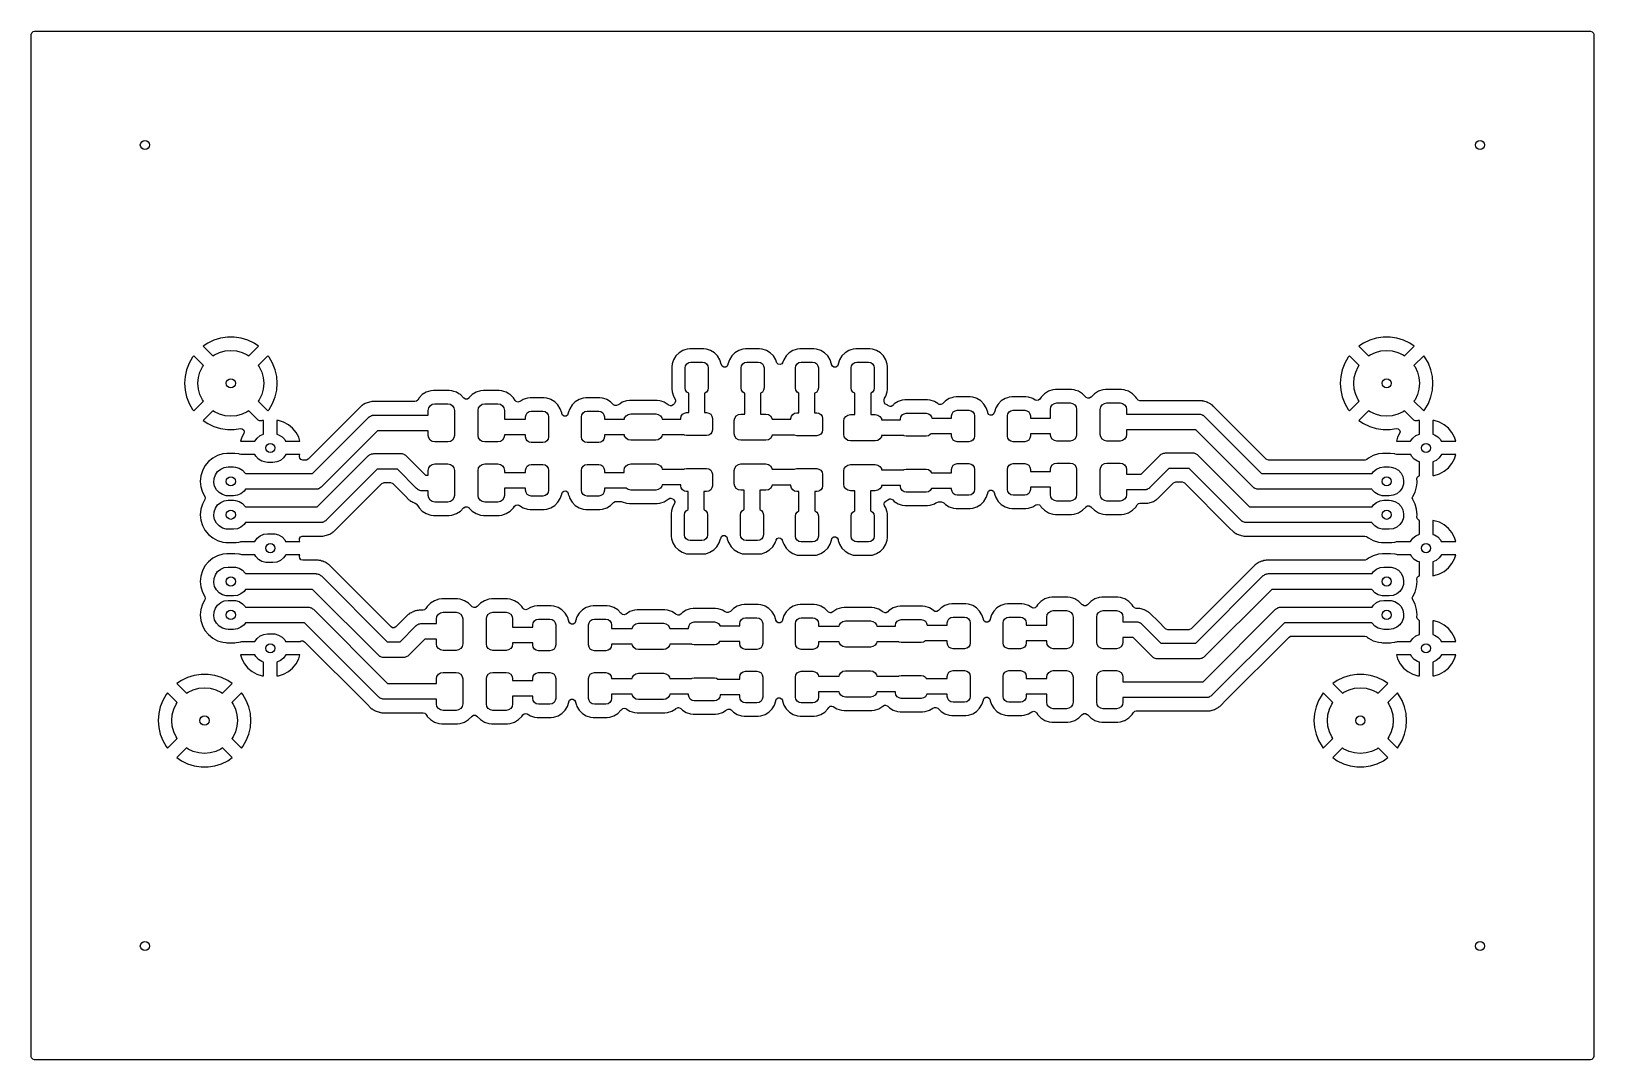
# Model space of a CAD drawing. Extents: x 4.91 to 7.26, y -4.42 to -2.88.
import ezdxf

# ---------------------------------------------------------------- set-up
doc = ezdxf.new("R2010")
doc.units = 0
doc.header["$MEASUREMENT"] = 0
doc.layers.add('BLACK', color=7, linetype='CONTINUOUS')

msp = doc.modelspace()

# ---------------------------------------------------------------- linework, layer by layer
at = {"layer": 'BLACK', "linetype": 'CONTINUOUS'}
for p, q in [((4.9153, -2.87899), (4.91741, -2.87716)), ((4.91741, -2.87716), (4.91947, -2.87671)), ((4.91947, -2.87671), (7.25014, -2.87671)), ((7.25014, -2.87671), (7.25282, -2.8775)), ((7.25282, -2.8775), (7.25465, -2.87961)), ((4.91451, -2.88167), (4.9153, -2.87899)), ((4.91451, -3.40409), (4.91451, -2.88167)), ((7.25465, -2.87961), (7.2551, -2.88167)), ((7.2551, -2.88167), (7.2551, -4.41234)), ((5.1788, -3.34399), (5.1721, -3.34855)), ((5.18815, -3.33949), (5.1788, -3.34399)), ((5.1788, -3.34399), (5.1788, -3.34399)), ((5.19806, -3.33643), (5.18815, -3.33949)), ((5.20832, -3.33488), (5.19806, -3.33643)), ((5.19806, -3.33643), (5.19806, -3.33643)), ((5.21869, -3.33488), (5.20832, -3.33488)), ((5.22895, -3.33643), (5.21869, -3.33488)), ((5.23886, -3.33949), (5.22895, -3.33643)), ((5.22895, -3.33643), (5.22895, -3.33643)), ((5.24821, -3.34399), (5.23886, -3.33949)), ((5.2549, -3.34855), (5.24821, -3.34399)), ((6.9101, -3.34399), (6.9034, -3.34855)), ((6.91945, -3.33949), (6.9101, -3.34399)), ((6.9101, -3.34399), (6.9101, -3.34399)), ((6.92936, -3.33643), (6.91945, -3.33949)), ((6.93962, -3.33488), (6.92936, -3.33643)), ((6.92936, -3.33643), (6.92936, -3.33643)), ((6.94999, -3.33488), (6.93962, -3.33488)), ((6.96025, -3.33643), (6.94999, -3.33488)), ((6.97016, -3.33949), (6.96025, -3.33643)), ((6.96025, -3.33643), (6.96025, -3.33643)), ((6.97951, -3.34399), (6.97016, -3.33949)), ((6.9862, -3.34855), (6.97951, -3.34399)), ((5.15616, -3.365), (5.15097, -3.37398)), ((5.15798, -3.36271), (5.15616, -3.365)), ((5.15616, -3.365), (5.15616, -3.365)), ((5.17248, -3.37721), (5.15798, -3.36271)), ((5.1721, -3.34855), (5.1721, -3.34855)), ((5.1721, -3.34855), (5.18662, -3.36307)), ((5.18662, -3.36307), (5.1889, -3.36148)), ((5.1889, -3.36148), (5.19667, -3.35785)), ((5.19667, -3.35785), (5.20496, -3.35563)), ((5.20496, -3.35563), (5.2135, -3.35488)), ((5.2135, -3.35488), (5.22205, -3.35563)), ((5.22205, -3.35563), (5.23034, -3.35785)), ((5.23034, -3.35785), (5.23811, -3.36148)), ((5.23811, -3.36148), (5.24039, -3.36307)), ((5.24039, -3.36307), (5.2549, -3.34855)), ((5.26903, -3.36271), (5.25453, -3.37721)), ((5.27085, -3.365), (5.26903, -3.36271)), ((5.26903, -3.36271), (5.26903, -3.36271)), ((5.27604, -3.37398), (5.27085, -3.365)), ((5.27085, -3.365), (5.27085, -3.365)), ((5.87664, -3.36882), (5.87465, -3.3748)), ((5.88015, -3.36312), (5.87664, -3.36882)), ((5.87664, -3.36882), (5.87664, -3.36882)), ((5.88488, -3.35839), (5.88015, -3.36312)), ((5.88015, -3.36312), (5.88015, -3.36312)), ((5.89058, -3.35487), (5.88488, -3.35839)), ((5.88488, -3.35839), (5.88488, -3.35839)), ((5.89378, -3.35381), (5.89058, -3.35487)), ((5.89693, -3.35277), (5.89378, -3.35381)), ((5.90085, -3.35237), (5.89693, -3.35277)), ((5.89693, -3.35277), (5.89693, -3.35277)), ((5.89693, -3.35277), (5.89693, -3.35277)), ((5.92189, -3.35237), (5.90085, -3.35237)), ((5.92582, -3.35277), (5.92189, -3.35237)), ((5.93217, -3.35487), (5.92582, -3.35277)), ((5.92582, -3.35277), (5.92582, -3.35277)), ((5.92582, -3.35277), (5.92582, -3.35277)), ((5.93787, -3.35839), (5.93217, -3.35487)), ((5.93217, -3.35487), (5.93217, -3.35487)), ((5.9426, -3.36312), (5.93787, -3.35839)), ((5.93787, -3.35839), (5.93787, -3.35839)), ((5.94611, -3.36882), (5.9426, -3.36312)), ((5.9426, -3.36312), (5.9426, -3.36312)), ((5.9426, -3.36312), (5.9426, -3.36312)), ((5.94822, -3.37517), (5.94611, -3.36882)), ((5.9603, -3.36882), (5.95819, -3.37517)), ((5.96381, -3.36312), (5.9603, -3.36882)), ((5.96854, -3.35839), (5.96381, -3.36312)), ((5.96381, -3.36312), (5.96381, -3.36312)), ((5.97424, -3.35487), (5.96854, -3.35839)), ((5.96854, -3.35839), (5.96854, -3.35839)), ((5.97745, -3.35381), (5.97424, -3.35487)), ((5.98059, -3.35277), (5.97745, -3.35381)), ((5.98452, -3.35237), (5.98059, -3.35277)), ((5.98059, -3.35277), (5.98059, -3.35277)), ((5.98059, -3.35277), (5.98059, -3.35277)), ((6.00556, -3.35237), (5.98452, -3.35237)), ((6.00948, -3.35277), (6.00556, -3.35237)), ((6.01583, -3.35487), (6.00948, -3.35277)), ((6.00948, -3.35277), (6.00948, -3.35277)), ((6.00948, -3.35277), (6.00948, -3.35277)), ((6.02153, -3.35839), (6.01583, -3.35487)), ((6.01583, -3.35487), (6.01583, -3.35487)), ((6.02626, -3.36312), (6.02153, -3.35839)), ((6.02153, -3.35839), (6.02153, -3.35839)), ((6.02977, -3.36882), (6.02626, -3.36312)), ((6.02626, -3.36312), (6.02626, -3.36312)), ((6.02626, -3.36312), (6.02626, -3.36312)), ((6.031, -3.3725), (6.02977, -3.36882)), ((6.02977, -3.36882), (6.02977, -3.36882)), ((6.02977, -3.36882), (6.02977, -3.36882)), ((6.04164, -3.36882), (6.04041, -3.3725)), ((6.04515, -3.36312), (6.04164, -3.36882)), ((6.04988, -3.35839), (6.04515, -3.36312)), ((6.04515, -3.36312), (6.04515, -3.36312)), ((6.05558, -3.35487), (6.04988, -3.35839)), ((6.04988, -3.35839), (6.04988, -3.35839)), ((6.05878, -3.35381), (6.05558, -3.35487)), ((6.06193, -3.35277), (6.05878, -3.35381)), ((6.06585, -3.35237), (6.06193, -3.35277)), ((6.06193, -3.35277), (6.06193, -3.35277)), ((6.06193, -3.35277), (6.06193, -3.35277)), ((6.08689, -3.35237), (6.06585, -3.35237)), ((6.09082, -3.35277), (6.08689, -3.35237)), ((6.09717, -3.35487), (6.09082, -3.35277)), ((6.09082, -3.35277), (6.09082, -3.35277)), ((6.09082, -3.35277), (6.09082, -3.35277)), ((6.10287, -3.35839), (6.09717, -3.35487)), ((6.09717, -3.35487), (6.09717, -3.35487)), ((6.1076, -3.36312), (6.10287, -3.35839)), ((6.10287, -3.35839), (6.10287, -3.35839)), ((6.11111, -3.36882), (6.1076, -3.36312)), ((6.1076, -3.36312), (6.1076, -3.36312)), ((6.1076, -3.36312), (6.1076, -3.36312)), ((6.11322, -3.37517), (6.11111, -3.36882)), ((6.1253, -3.36882), (6.12319, -3.37517)), ((6.12881, -3.36312), (6.1253, -3.36882)), ((6.13354, -3.35839), (6.12881, -3.36312)), ((6.12881, -3.36312), (6.12881, -3.36312)), ((6.13924, -3.35487), (6.13354, -3.35839)), ((6.13354, -3.35839), (6.13354, -3.35839)), ((6.14245, -3.35381), (6.13924, -3.35487)), ((6.14559, -3.35277), (6.14245, -3.35381)), ((6.14952, -3.35237), (6.14559, -3.35277)), ((6.14559, -3.35277), (6.14559, -3.35277)), ((6.14559, -3.35277), (6.14559, -3.35277)), ((6.17056, -3.35237), (6.14952, -3.35237)), ((6.17448, -3.35277), (6.17056, -3.35237)), ((6.18083, -3.35487), (6.17448, -3.35277)), ((6.17448, -3.35277), (6.17448, -3.35277)), ((6.17448, -3.35277), (6.17448, -3.35277)), ((6.18653, -3.35839), (6.18083, -3.35487)), ((6.19126, -3.36312), (6.18653, -3.35839)), ((6.18653, -3.35839), (6.18653, -3.35839)), ((6.19477, -3.36882), (6.19126, -3.36312)), ((6.19126, -3.36312), (6.19126, -3.36312)), ((6.19126, -3.36312), (6.19126, -3.36312)), ((6.19688, -3.37517), (6.19477, -3.36882)), ((6.88746, -3.365), (6.88227, -3.37398)), ((6.88928, -3.36271), (6.88746, -3.365)), ((6.88746, -3.365), (6.88746, -3.365)), ((6.90378, -3.37721), (6.88928, -3.36271)), ((6.9034, -3.34855), (6.9034, -3.34855)), ((6.9034, -3.34855), (6.91792, -3.36307)), ((6.91792, -3.36307), (6.9202, -3.36148)), ((6.9202, -3.36148), (6.92797, -3.35785)), ((6.92797, -3.35785), (6.93626, -3.35563)), ((6.93626, -3.35563), (6.9448, -3.35488)), ((6.9448, -3.35488), (6.95335, -3.35563)), ((6.95335, -3.35563), (6.96163, -3.35785)), ((6.96163, -3.35785), (6.96941, -3.36148)), ((6.96941, -3.36148), (6.97169, -3.36307)), ((6.97169, -3.36307), (6.9862, -3.34855)), ((7.00033, -3.36271), (6.98583, -3.37721)), ((7.00215, -3.365), (7.00033, -3.36271)), ((7.00033, -3.36271), (7.00033, -3.36271)), ((7.00734, -3.37398), (7.00215, -3.365)), ((7.00215, -3.365), (7.00215, -3.365)), ((5.14487, -3.39375), (5.1441, -3.40409)), ((5.14718, -3.38364), (5.14487, -3.39375)), ((5.15097, -3.37398), (5.14718, -3.38364)), ((5.14718, -3.38364), (5.14718, -3.38364)), ((5.15097, -3.37398), (5.15097, -3.37398)), ((5.16504, -3.39555), (5.16726, -3.38726)), ((5.16726, -3.38726), (5.17088, -3.37949)), ((5.17088, -3.37949), (5.17248, -3.37721)), ((5.25453, -3.37721), (5.25612, -3.37949)), ((5.25612, -3.37949), (5.25975, -3.38726)), ((5.25975, -3.38726), (5.26197, -3.39555)), ((5.27983, -3.38364), (5.27604, -3.37398)), ((5.27604, -3.37398), (5.27604, -3.37398)), ((5.28214, -3.39375), (5.27983, -3.38364)), ((5.27983, -3.38364), (5.27983, -3.38364)), ((5.28291, -3.40409), (5.28214, -3.39375)), ((5.87453, -3.37517), (5.87413, -3.37909)), ((5.87413, -3.37909), (5.87413, -3.41293)), ((5.87465, -3.3748), (5.87453, -3.37517)), ((5.89415, -3.381), (5.89481, -3.3777)), ((5.89415, -3.41102), (5.89415, -3.381)), ((5.89481, -3.3777), (5.89667, -3.37491)), ((5.89667, -3.37491), (5.89947, -3.37304)), ((5.89947, -3.37304), (5.90276, -3.37239)), ((5.90276, -3.37239), (5.91999, -3.37239)), ((5.91999, -3.37239), (5.92328, -3.37304)), ((5.92328, -3.37304), (5.92608, -3.37491)), ((5.92608, -3.37491), (5.92794, -3.3777)), ((5.92794, -3.3777), (5.9286, -3.381)), ((5.9286, -3.381), (5.9286, -3.41102)), ((5.94826, -3.37559), (5.94822, -3.37517)), ((5.94827, -3.37568), (5.94826, -3.37559)), ((5.94833, -3.37608), (5.94827, -3.37568)), ((5.94959, -3.37858), (5.94833, -3.37608)), ((5.952, -3.37999), (5.94959, -3.37858)), ((5.9548, -3.37987), (5.952, -3.37999)), ((5.95708, -3.37827), (5.9548, -3.37987)), ((5.95814, -3.37568), (5.95708, -3.37827)), ((5.95819, -3.37517), (5.95814, -3.37568)), ((5.97781, -3.381), (5.97847, -3.3777)), ((5.97781, -3.41102), (5.97781, -3.381)), ((5.97847, -3.3777), (5.98033, -3.37491)), ((5.98033, -3.37491), (5.98313, -3.37304)), ((5.98313, -3.37304), (5.98642, -3.37239)), ((5.98642, -3.37239), (6.00365, -3.37239)), ((6.00365, -3.37239), (6.00694, -3.37304)), ((6.00694, -3.37304), (6.00974, -3.37491)), ((6.00974, -3.37491), (6.0116, -3.3777)), ((6.0116, -3.3777), (6.01226, -3.381)), ((6.01226, -3.381), (6.01226, -3.41102)), ((6.03144, -3.37348), (6.031, -3.3725)), ((6.03349, -3.37538), (6.03144, -3.37348)), ((6.03624, -3.37588), (6.03349, -3.37538)), ((6.03882, -3.3748), (6.03624, -3.37588)), ((6.04041, -3.3725), (6.03882, -3.3748)), ((6.05915, -3.381), (6.05981, -3.3777)), ((6.05915, -3.41102), (6.05915, -3.381)), ((6.05981, -3.3777), (6.06167, -3.37491)), ((6.06167, -3.37491), (6.06447, -3.37304)), ((6.06447, -3.37304), (6.06776, -3.37239)), ((6.06776, -3.37239), (6.08499, -3.37239)), ((6.08499, -3.37239), (6.08828, -3.37304)), ((6.08828, -3.37304), (6.09108, -3.37491)), ((6.09108, -3.37491), (6.09294, -3.3777)), ((6.09294, -3.3777), (6.0936, -3.381)), ((6.0936, -3.381), (6.0936, -3.41102)), ((6.11326, -3.37559), (6.11322, -3.37517)), ((6.11327, -3.37568), (6.11326, -3.37559)), ((6.11333, -3.37608), (6.11327, -3.37568)), ((6.11459, -3.37858), (6.11333, -3.37608)), ((6.117, -3.37999), (6.11459, -3.37858)), ((6.1198, -3.37987), (6.117, -3.37999)), ((6.12208, -3.37827), (6.1198, -3.37987)), ((6.12314, -3.37568), (6.12208, -3.37827)), ((6.12319, -3.37517), (6.12314, -3.37568)), ((6.14281, -3.381), (6.14347, -3.3777)), ((6.14281, -3.41102), (6.14281, -3.381)), ((6.14347, -3.3777), (6.14533, -3.37491)), ((6.14533, -3.37491), (6.14813, -3.37304)), ((6.14813, -3.37304), (6.15142, -3.37239)), ((6.15142, -3.37239), (6.16865, -3.37239)), ((6.16865, -3.37239), (6.17194, -3.37304)), ((6.17194, -3.37304), (6.17474, -3.37491)), ((6.17474, -3.37491), (6.1766, -3.3777)), ((6.1766, -3.3777), (6.17726, -3.381)), ((6.17726, -3.381), (6.17726, -3.41102)), ((6.19728, -3.37909), (6.19688, -3.37517)), ((6.19728, -3.41293), (6.19728, -3.37909)), ((6.87617, -3.39375), (6.8754, -3.40409)), ((6.87848, -3.38364), (6.87617, -3.39375)), ((6.88227, -3.37398), (6.87848, -3.38364)), ((6.87848, -3.38364), (6.87848, -3.38364)), ((6.88227, -3.37398), (6.88227, -3.37398)), ((6.89634, -3.39555), (6.89856, -3.38726)), ((6.89856, -3.38726), (6.90218, -3.37949)), ((6.90218, -3.37949), (6.90378, -3.37721)), ((6.98583, -3.37721), (6.98742, -3.37949)), ((6.98742, -3.37949), (6.99105, -3.38726)), ((6.99105, -3.38726), (6.99327, -3.39555)), ((7.01113, -3.38364), (7.00734, -3.37398)), ((7.00734, -3.37398), (7.00734, -3.37398)), ((7.01343, -3.39375), (7.01113, -3.38364)), ((7.01113, -3.38364), (7.01113, -3.38364)), ((7.01421, -3.40409), (7.01343, -3.39375)), ((4.91451, -3.90921), (4.91451, -3.40409)), ((5.1441, -3.40409), (5.14487, -3.41444)), ((5.14487, -3.41444), (5.14718, -3.42455)), ((5.16429, -3.40409), (5.16504, -3.39555)), ((5.16504, -3.41264), (5.16429, -3.40409)), ((5.16726, -3.42093), (5.16504, -3.41264)), ((5.26197, -3.41264), (5.25975, -3.42093)), ((5.26197, -3.39555), (5.26272, -3.40409)), ((5.26272, -3.40409), (5.26197, -3.41264)), ((5.27983, -3.42455), (5.28214, -3.41444)), ((5.28214, -3.41444), (5.28291, -3.40409)), ((5.5129, -3.41519), (5.50627, -3.41739)), ((5.51699, -3.41478), (5.5129, -3.41519)), ((5.54066, -3.41478), (5.51699, -3.41478)), ((5.54474, -3.41519), (5.54066, -3.41478)), ((5.54475, -3.41519), (5.54474, -3.41519)), ((5.5476, -3.41614), (5.54475, -3.41519)), ((5.55137, -3.41739), (5.5476, -3.41614)), ((5.5877, -3.41519), (5.58108, -3.41739)), ((5.59179, -3.41478), (5.5877, -3.41519)), ((5.61546, -3.41478), (5.59179, -3.41478)), ((5.61955, -3.41519), (5.61546, -3.41478)), ((5.62241, -3.41614), (5.61955, -3.41519)), ((5.61955, -3.41519), (5.61955, -3.41519)), ((5.62617, -3.41739), (5.62241, -3.41614)), ((5.87413, -3.41293), (5.87448, -3.41633)), ((5.87448, -3.41633), (5.87453, -3.41685)), ((5.87453, -3.41685), (5.87664, -3.4232)), ((5.89481, -3.41431), (5.89415, -3.41102)), ((5.89667, -3.41711), (5.89481, -3.41431)), ((5.89947, -3.41897), (5.89667, -3.41711)), ((5.92608, -3.41711), (5.92328, -3.41897)), ((5.92794, -3.41431), (5.92608, -3.41711)), ((5.9286, -3.41102), (5.92794, -3.41431)), ((5.97847, -3.41431), (5.97781, -3.41102)), ((5.98033, -3.41711), (5.97847, -3.41431)), ((5.98313, -3.41897), (5.98033, -3.41711)), ((6.00974, -3.41711), (6.00694, -3.41897)), ((6.0116, -3.41431), (6.00974, -3.41711)), ((6.01226, -3.41102), (6.0116, -3.41431)), ((6.05981, -3.41431), (6.05915, -3.41102)), ((6.06167, -3.41711), (6.05981, -3.41431)), ((6.06439, -3.41893), (6.06167, -3.41711)), ((6.09108, -3.41711), (6.08828, -3.41897)), ((6.09294, -3.41431), (6.09108, -3.41711)), ((6.0936, -3.41102), (6.09294, -3.41431)), ((6.14347, -3.41431), (6.14281, -3.41102)), ((6.14533, -3.41711), (6.14347, -3.41431)), ((6.14813, -3.41897), (6.14533, -3.41711)), ((6.17474, -3.41711), (6.17202, -3.41893)), ((6.1766, -3.41431), (6.17474, -3.41711)), ((6.17726, -3.41102), (6.1766, -3.41431)), ((6.19477, -3.4232), (6.19688, -3.41685)), ((6.19688, -3.41685), (6.19728, -3.41293)), ((6.43825, -3.41606), (6.43231, -3.41972)), ((6.44488, -3.41386), (6.43825, -3.41606)), ((6.44897, -3.41344), (6.44488, -3.41386)), ((6.47264, -3.41344), (6.44897, -3.41344)), ((6.47673, -3.41386), (6.47264, -3.41344)), ((6.47948, -3.41478), (6.47673, -3.41386)), ((6.47673, -3.41386), (6.47673, -3.41386)), ((6.48335, -3.41606), (6.47948, -3.41478)), ((6.48651, -3.41801), (6.48335, -3.41606)), ((6.51306, -3.41606), (6.50712, -3.41972)), ((6.51968, -3.41386), (6.51306, -3.41606)), ((6.52377, -3.41344), (6.51968, -3.41386)), ((6.54744, -3.41344), (6.52377, -3.41344)), ((6.55153, -3.41386), (6.54744, -3.41344)), ((6.55428, -3.41478), (6.55153, -3.41386)), ((6.55153, -3.41386), (6.55153, -3.41386)), ((6.55816, -3.41606), (6.55428, -3.41478)), ((6.56131, -3.41801), (6.55816, -3.41606)), ((6.8754, -3.40409), (6.87617, -3.41444)), ((6.87617, -3.41444), (6.87848, -3.42455)), ((6.89559, -3.40409), (6.89634, -3.39555)), ((6.89634, -3.41264), (6.89559, -3.40409)), ((6.89856, -3.42093), (6.89634, -3.41264)), ((6.99327, -3.41264), (6.99105, -3.42093)), ((6.99327, -3.39555), (6.99402, -3.40409)), ((6.99402, -3.40409), (6.99327, -3.41264)), ((7.01113, -3.42455), (7.01343, -3.41444)), ((7.01343, -3.41444), (7.01421, -3.40409)), ((5.14718, -3.42455), (5.14718, -3.42455)), ((5.14718, -3.42455), (5.15097, -3.43421)), ((5.15097, -3.43421), (5.15097, -3.43421)), ((5.15097, -3.43421), (5.15616, -3.44319)), ((5.15798, -3.44548), (5.17248, -3.43098)), ((5.17088, -3.4287), (5.16726, -3.42093)), ((5.17248, -3.43098), (5.17088, -3.4287)), ((5.25612, -3.4287), (5.25453, -3.43098)), ((5.25453, -3.43098), (5.26903, -3.44548)), ((5.25975, -3.42093), (5.25612, -3.4287)), ((5.27085, -3.44319), (5.27604, -3.43421)), ((5.27604, -3.43421), (5.27983, -3.42455)), ((5.27604, -3.43421), (5.27604, -3.43421)), ((5.27983, -3.42455), (5.27983, -3.42455)), ((5.40723, -3.43957), (5.36764, -3.47916)), ((5.4085, -3.43829), (5.40723, -3.43957)), ((5.40991, -3.43741), (5.4085, -3.43829)), ((5.41013, -3.43725), (5.40991, -3.43741)), ((5.41143, -3.43622), (5.41013, -3.43725)), ((5.41293, -3.4355), (5.41143, -3.43622)), ((5.41317, -3.43536), (5.41293, -3.4355)), ((5.41457, -3.43448), (5.41317, -3.43536)), ((5.41614, -3.43393), (5.41457, -3.43448)), ((5.4164, -3.43382), (5.41614, -3.43393)), ((5.41789, -3.4331), (5.4164, -3.43382)), ((5.41951, -3.43273), (5.41789, -3.4331)), ((5.41789, -3.4331), (5.41789, -3.4331)), ((5.41978, -3.43266), (5.41951, -3.43273)), ((5.42134, -3.43211), (5.41978, -3.43266)), ((5.42299, -3.43192), (5.42134, -3.43211)), ((5.42327, -3.43188), (5.42299, -3.43192)), ((5.42489, -3.43151), (5.42327, -3.43188)), ((5.48922, -3.43151), (5.42489, -3.43151)), ((5.49137, -3.43102), (5.48922, -3.43151)), ((5.49345, -3.42915), (5.49137, -3.43102)), ((5.4954, -3.42599), (5.49345, -3.42915)), ((5.50033, -3.42105), (5.4954, -3.42599)), ((5.4954, -3.42599), (5.4954, -3.42599)), ((5.50627, -3.41739), (5.50033, -3.42105)), ((5.50033, -3.42105), (5.50033, -3.42105)), ((5.50989, -3.44087), (5.51202, -3.43768)), ((5.51202, -3.43768), (5.51521, -3.43554)), ((5.51521, -3.43554), (5.51898, -3.4348)), ((5.51898, -3.4348), (5.53867, -3.4348)), ((5.53867, -3.4348), (5.54243, -3.43554)), ((5.54243, -3.43554), (5.54563, -3.43768)), ((5.54563, -3.43768), (5.54776, -3.44087)), ((5.55516, -3.41972), (5.55137, -3.41739)), ((5.55731, -3.42105), (5.55516, -3.41972)), ((5.56225, -3.42599), (5.55731, -3.42105)), ((5.55731, -3.42105), (5.55731, -3.42105)), ((5.56233, -3.4261), (5.56225, -3.42599)), ((5.56263, -3.42643), (5.56233, -3.4261)), ((5.56504, -3.42784), (5.56263, -3.42643)), ((5.56783, -3.42771), (5.56504, -3.42784)), ((5.56999, -3.42619), (5.56783, -3.42771)), ((5.57, -3.42619), (5.56999, -3.42619)), ((5.57004, -3.42615), (5.57, -3.42619)), ((5.57012, -3.4261), (5.57004, -3.42615)), ((5.5702, -3.42599), (5.57012, -3.4261)), ((5.57514, -3.42105), (5.5702, -3.42599)), ((5.58108, -3.41739), (5.57514, -3.42105)), ((5.57514, -3.42105), (5.57514, -3.42105)), ((5.58469, -3.44087), (5.58682, -3.43768)), ((5.58682, -3.43768), (5.59002, -3.43554)), ((5.59002, -3.43554), (5.59378, -3.4348)), ((5.59378, -3.4348), (5.61347, -3.4348)), ((5.61347, -3.4348), (5.61724, -3.43554)), ((5.61724, -3.43554), (5.62043, -3.43768)), ((5.62043, -3.43768), (5.62256, -3.44087)), ((5.62996, -3.41972), (5.62617, -3.41739)), ((5.63212, -3.42105), (5.62996, -3.41972)), ((5.63705, -3.42599), (5.63212, -3.42105)), ((5.63212, -3.42105), (5.63212, -3.42105)), ((5.6394, -3.42979), (5.63705, -3.42599)), ((5.63705, -3.42599), (5.63705, -3.42599)), ((5.63705, -3.42599), (5.63705, -3.42599)), ((5.64086, -3.43131), (5.6394, -3.42979)), ((5.64353, -3.43215), (5.64086, -3.43131)), ((5.64623, -3.43141), (5.64353, -3.43215)), ((5.64624, -3.4314), (5.64623, -3.43141)), ((5.64823, -3.43018), (5.64624, -3.4314)), ((5.65143, -3.4282), (5.64823, -3.43018)), ((5.65463, -3.42714), (5.65143, -3.4282)), ((5.65778, -3.4261), (5.65463, -3.42714)), ((5.6617, -3.4257), (5.65778, -3.4261)), ((5.65778, -3.4261), (5.65778, -3.4261)), ((5.65778, -3.4261), (5.65778, -3.4261)), ((5.68274, -3.4257), (5.6617, -3.4257)), ((5.68667, -3.4261), (5.68274, -3.4257)), ((5.69187, -3.42782), (5.68667, -3.4261)), ((5.68667, -3.4261), (5.68667, -3.4261)), ((5.68667, -3.4261), (5.68667, -3.4261)), ((5.69302, -3.4282), (5.69187, -3.42782)), ((5.69872, -3.43172), (5.69302, -3.4282)), ((5.70345, -3.43645), (5.69872, -3.43172)), ((5.69872, -3.43172), (5.69872, -3.43172)), ((5.70696, -3.44215), (5.70345, -3.43645)), ((5.70345, -3.43645), (5.70345, -3.43645)), ((5.70345, -3.43645), (5.70345, -3.43645)), ((5.72466, -3.43645), (5.72115, -3.44215)), ((5.72939, -3.43172), (5.72466, -3.43645)), ((5.72466, -3.43645), (5.72466, -3.43645)), ((5.73509, -3.4282), (5.72939, -3.43172)), ((5.72939, -3.43172), (5.72939, -3.43172)), ((5.7383, -3.42714), (5.73509, -3.4282)), ((5.74144, -3.4261), (5.7383, -3.42714)), ((5.74537, -3.4257), (5.74144, -3.4261)), ((5.74144, -3.4261), (5.74144, -3.4261)), ((5.74144, -3.4261), (5.74144, -3.4261)), ((5.76641, -3.4257), (5.74537, -3.4257)), ((5.77033, -3.4261), (5.76641, -3.4257)), ((5.77553, -3.42782), (5.77033, -3.4261)), ((5.77033, -3.4261), (5.77033, -3.4261)), ((5.77033, -3.4261), (5.77033, -3.4261)), ((5.77668, -3.4282), (5.77553, -3.42782)), ((5.78238, -3.43172), (5.77668, -3.4282)), ((5.78684, -3.43618), (5.78238, -3.43172)), ((5.78238, -3.43172), (5.78238, -3.43172)), ((5.78861, -3.43732), (5.78684, -3.43618)), ((5.7914, -3.43752), (5.78861, -3.43732)), ((5.7936, -3.43632), (5.7914, -3.43752)), ((5.79363, -3.43636), (5.7936, -3.43632)), ((5.79386, -3.43618), (5.79363, -3.43636)), ((5.79645, -3.43458), (5.79386, -3.43618)), ((5.79386, -3.43618), (5.79386, -3.43618)), ((5.79386, -3.43618), (5.79386, -3.43618)), ((5.79386, -3.43618), (5.79386, -3.43618)), ((5.79386, -3.43618), (5.79386, -3.43618)), ((5.7998, -3.43252), (5.79645, -3.43458)), ((5.80642, -3.43032), (5.7998, -3.43252)), ((5.81051, -3.4299), (5.80642, -3.43032)), ((5.8519, -3.4299), (5.81051, -3.4299)), ((5.85599, -3.43032), (5.8519, -3.4299)), ((5.85807, -3.43101), (5.85599, -3.43032)), ((5.85599, -3.43032), (5.85599, -3.43032)), ((5.86261, -3.43252), (5.85807, -3.43101)), ((5.86855, -3.43618), (5.86261, -3.43252)), ((5.8687, -3.43632), (5.86855, -3.43618)), ((5.86855, -3.43618), (5.86855, -3.43618)), ((5.86855, -3.43618), (5.86855, -3.43618)), ((5.86952, -3.43699), (5.8687, -3.43632)), ((5.8722, -3.43778), (5.86952, -3.43699)), ((5.87244, -3.43778), (5.8722, -3.43778)), ((5.87349, -3.43766), (5.87244, -3.43778)), ((5.87595, -3.43632), (5.87349, -3.43766)), ((5.87809, -3.43418), (5.87595, -3.43632)), ((5.87664, -3.4232), (5.8788, -3.42672)), ((5.87876, -3.43335), (5.87809, -3.43418)), ((5.87954, -3.43067), (5.87876, -3.43335)), ((5.8788, -3.42672), (5.87954, -3.42932)), ((5.87954, -3.42932), (5.87954, -3.43067)), ((5.89956, -3.41899), (5.89947, -3.41897)), ((5.89956, -3.44795), (5.89956, -3.41899)), ((5.92328, -3.41897), (5.92319, -3.41899)), ((5.92319, -3.41899), (5.92319, -3.44795)), ((5.98322, -3.41899), (5.98313, -3.41897)), ((5.98322, -3.45009), (5.98322, -3.41899)), ((6.00694, -3.41897), (6.00685, -3.41899)), ((6.00685, -3.41899), (6.00685, -3.45009)), ((6.06439, -3.44812), (6.06439, -3.41893)), ((6.08828, -3.41897), (6.08802, -3.41903)), ((6.08802, -3.41903), (6.08802, -3.44812)), ((6.14839, -3.41903), (6.14813, -3.41897)), ((6.14839, -3.45092), (6.14839, -3.41903)), ((6.17202, -3.41893), (6.17202, -3.45092)), ((6.19204, -3.42905), (6.19277, -3.42644)), ((6.19204, -3.43101), (6.19204, -3.42905)), ((6.19252, -3.43315), (6.19204, -3.43101)), ((6.19439, -3.43523), (6.19252, -3.43315)), ((6.19277, -3.42644), (6.19477, -3.4232)), ((6.19644, -3.43649), (6.19439, -3.43523)), ((6.19755, -3.43718), (6.19644, -3.43649)), ((6.1977, -3.43732), (6.19755, -3.43718)), ((6.19755, -3.43718), (6.19755, -3.43718)), ((6.19852, -3.43799), (6.1977, -3.43732)), ((6.2012, -3.43878), (6.19852, -3.43799)), ((6.20144, -3.43878), (6.2012, -3.43878)), ((6.20249, -3.43866), (6.20144, -3.43878)), ((6.20495, -3.43732), (6.20249, -3.43866)), ((6.20655, -3.43572), (6.20495, -3.43732)), ((6.20732, -3.43495), (6.20655, -3.43572)), ((6.21301, -3.43144), (6.20732, -3.43495)), ((6.20732, -3.43495), (6.20732, -3.43495)), ((6.21765, -3.4299), (6.21301, -3.43144)), ((6.21937, -3.42933), (6.21765, -3.4299)), ((6.22329, -3.42893), (6.21937, -3.42933)), ((6.21937, -3.42933), (6.21937, -3.42933)), ((6.21937, -3.42933), (6.21937, -3.42933)), ((6.25712, -3.42893), (6.22329, -3.42893)), ((6.26104, -3.42933), (6.25712, -3.42893)), ((6.2674, -3.43144), (6.26104, -3.42933)), ((6.26104, -3.42933), (6.26104, -3.42933)), ((6.26104, -3.42933), (6.26104, -3.42933)), ((6.27239, -3.43452), (6.2674, -3.43144)), ((6.27309, -3.43495), (6.27239, -3.43452)), ((6.27311, -3.43496), (6.27309, -3.43495)), ((6.27314, -3.43498), (6.27311, -3.43496)), ((6.27334, -3.4351), (6.27314, -3.43498)), ((6.27445, -3.43572), (6.27334, -3.4351)), ((6.27334, -3.4351), (6.27334, -3.4351)), ((6.27724, -3.43592), (6.27445, -3.43572)), ((6.27969, -3.43458), (6.27724, -3.43592)), ((6.28388, -3.43039), (6.27969, -3.43458)), ((6.28958, -3.42687), (6.28388, -3.43039)), ((6.29344, -3.42559), (6.28958, -3.42687)), ((6.29593, -3.42477), (6.29344, -3.42559)), ((6.29985, -3.42437), (6.29593, -3.42477)), ((6.29593, -3.42477), (6.29593, -3.42477)), ((6.29593, -3.42477), (6.29593, -3.42477)), ((6.32089, -3.42437), (6.29985, -3.42437)), ((6.32482, -3.42477), (6.32089, -3.42437)), ((6.32984, -3.42643), (6.32482, -3.42477)), ((6.32482, -3.42477), (6.32482, -3.42477)), ((6.32482, -3.42477), (6.32482, -3.42477)), ((6.33117, -3.42687), (6.32984, -3.42643)), ((6.33687, -3.43039), (6.33117, -3.42687)), ((6.3416, -3.43512), (6.33687, -3.43039)), ((6.33687, -3.43039), (6.33687, -3.43039)), ((6.34511, -3.44082), (6.3416, -3.43512)), ((6.3416, -3.43512), (6.3416, -3.43512)), ((6.3416, -3.43512), (6.3416, -3.43512)), ((6.36281, -3.43512), (6.3593, -3.44082)), ((6.36754, -3.43039), (6.36281, -3.43512)), ((6.36281, -3.43512), (6.36281, -3.43512)), ((6.37324, -3.42687), (6.36754, -3.43039)), ((6.36754, -3.43039), (6.36754, -3.43039)), ((6.3771, -3.42559), (6.37324, -3.42687)), ((6.37959, -3.42477), (6.3771, -3.42559)), ((6.38352, -3.42437), (6.37959, -3.42477)), ((6.37959, -3.42477), (6.37959, -3.42477)), ((6.37959, -3.42477), (6.37959, -3.42477)), ((6.40456, -3.42437), (6.38352, -3.42437)), ((6.40848, -3.42477), (6.40456, -3.42437)), ((6.41483, -3.42687), (6.40848, -3.42477)), ((6.40848, -3.42477), (6.40848, -3.42477)), ((6.40848, -3.42477), (6.40848, -3.42477)), ((6.41853, -3.42915), (6.41483, -3.42687)), ((6.41871, -3.42926), (6.41853, -3.42915)), ((6.4207, -3.42996), (6.41871, -3.42926)), ((6.42346, -3.42952), (6.4207, -3.42996)), ((6.42553, -3.42765), (6.42346, -3.42952)), ((6.42738, -3.42466), (6.42553, -3.42765)), ((6.43231, -3.41972), (6.42738, -3.42466)), ((6.42738, -3.42466), (6.42738, -3.42466)), ((6.43231, -3.41972), (6.43231, -3.41972)), ((6.44112, -3.44331), (6.44187, -3.43954)), ((6.44187, -3.43954), (6.444, -3.43635)), ((6.444, -3.43635), (6.44719, -3.43421)), ((6.44719, -3.43421), (6.45096, -3.43346)), ((6.45096, -3.43346), (6.47065, -3.43346)), ((6.47065, -3.43346), (6.47441, -3.43421)), ((6.47441, -3.43421), (6.47761, -3.43635)), ((6.47761, -3.43635), (6.47974, -3.43954)), ((6.47974, -3.43954), (6.48049, -3.44331)), ((6.48929, -3.41972), (6.48651, -3.41801)), ((6.49423, -3.42466), (6.48929, -3.41972)), ((6.48929, -3.41972), (6.48929, -3.41972)), ((6.49431, -3.42477), (6.49423, -3.42466)), ((6.49461, -3.4251), (6.49431, -3.42477)), ((6.49702, -3.42651), (6.49461, -3.4251)), ((6.49981, -3.42638), (6.49702, -3.42651)), ((6.50197, -3.42486), (6.49981, -3.42638)), ((6.50198, -3.42486), (6.50197, -3.42486)), ((6.50202, -3.42482), (6.50198, -3.42486)), ((6.5021, -3.42477), (6.50202, -3.42482)), ((6.50218, -3.42466), (6.5021, -3.42477)), ((6.50712, -3.41972), (6.50218, -3.42466)), ((6.50712, -3.41972), (6.50712, -3.41972)), ((6.51592, -3.44331), (6.51667, -3.43954)), ((6.51667, -3.43954), (6.5188, -3.43635)), ((6.5188, -3.43635), (6.522, -3.43421)), ((6.522, -3.43421), (6.52576, -3.43346)), ((6.52576, -3.43346), (6.54545, -3.43346)), ((6.54545, -3.43346), (6.54922, -3.43421)), ((6.54922, -3.43421), (6.55241, -3.43635)), ((6.55241, -3.43635), (6.55454, -3.43954)), ((6.55454, -3.43954), (6.55529, -3.44331)), ((6.5641, -3.41972), (6.56131, -3.41801)), ((6.56903, -3.42466), (6.5641, -3.41972)), ((6.5641, -3.41972), (6.5641, -3.41972)), ((6.57047, -3.42699), (6.56903, -3.42466)), ((6.56903, -3.42466), (6.56903, -3.42466)), ((6.56903, -3.42466), (6.56903, -3.42466)), ((6.57098, -3.42782), (6.57047, -3.42699)), ((6.57252, -3.42939), (6.57098, -3.42782)), ((6.5752, -3.43018), (6.57252, -3.42939)), ((6.66559, -3.43018), (6.5752, -3.43018)), ((6.66739, -3.43018), (6.66559, -3.43018)), ((6.66901, -3.43055), (6.66739, -3.43018)), ((6.66739, -3.43018), (6.66739, -3.43018)), ((6.66928, -3.43059), (6.66901, -3.43055)), ((6.67093, -3.43078), (6.66928, -3.43059)), ((6.6725, -3.43133), (6.67093, -3.43078)), ((6.67093, -3.43078), (6.67093, -3.43078)), ((6.67276, -3.4314), (6.6725, -3.43133)), ((6.67438, -3.43177), (6.67276, -3.4314)), ((6.67588, -3.43249), (6.67438, -3.43177)), ((6.67438, -3.43177), (6.67438, -3.43177)), ((6.67613, -3.4326), (6.67588, -3.43249)), ((6.6768, -3.43283), (6.67613, -3.4326)), ((6.6777, -3.43315), (6.6768, -3.43283)), ((6.67911, -3.43403), (6.6777, -3.43315)), ((6.67935, -3.43417), (6.67911, -3.43403)), ((6.68085, -3.43489), (6.67935, -3.43417)), ((6.68128, -3.43523), (6.68085, -3.43489)), ((6.68085, -3.43489), (6.68085, -3.43489)), ((6.68085, -3.43489), (6.68085, -3.43489)), ((6.68214, -3.43592), (6.68128, -3.43523)), ((6.68237, -3.43608), (6.68214, -3.43592)), ((6.68281, -3.43636), (6.68237, -3.43608)), ((6.68377, -3.43696), (6.68281, -3.43636)), ((6.68505, -3.43824), (6.68377, -3.43696)), ((6.72597, -3.47916), (6.68505, -3.43824)), ((6.87848, -3.42455), (6.87848, -3.42455)), ((6.87848, -3.42455), (6.88227, -3.43421)), ((6.88227, -3.43421), (6.88227, -3.43421)), ((6.88227, -3.43421), (6.88746, -3.44319)), ((6.88928, -3.44548), (6.90378, -3.43098)), ((6.90218, -3.4287), (6.89856, -3.42093)), ((6.90378, -3.43098), (6.90218, -3.4287)), ((6.98742, -3.4287), (6.98583, -3.43098)), ((6.98583, -3.43098), (7.00033, -3.44548)), ((6.99105, -3.42093), (6.98742, -3.4287)), ((7.00215, -3.44319), (7.00734, -3.43421)), ((7.00734, -3.43421), (7.01113, -3.42455)), ((7.00734, -3.43421), (7.00734, -3.43421)), ((7.01113, -3.42455), (7.01113, -3.42455)), ((5.15616, -3.44319), (5.15616, -3.44319)), ((5.15616, -3.44319), (5.15798, -3.44548)), ((5.15798, -3.44548), (5.15798, -3.44548)), ((5.18662, -3.44512), (5.1721, -3.45964)), ((5.1721, -3.45964), (5.1788, -3.4642)), ((5.1889, -3.44671), (5.18662, -3.44512)), ((5.19667, -3.45034), (5.1889, -3.44671)), ((5.20496, -3.45256), (5.19667, -3.45034)), ((5.2135, -3.45331), (5.20496, -3.45256)), ((5.22205, -3.45256), (5.2135, -3.45331)), ((5.23034, -3.45034), (5.22205, -3.45256)), ((5.23811, -3.44671), (5.23034, -3.45034)), ((5.24039, -3.44512), (5.23811, -3.44671)), ((5.25429, -3.45902), (5.24039, -3.44512)), ((5.25644, -3.46029), (5.25429, -3.45902)), ((5.25924, -3.46026), (5.25644, -3.46029)), ((5.26046, -3.45989), (5.25924, -3.46026)), ((5.26256, -3.45969), (5.26046, -3.45989)), ((5.26256, -3.48019), (5.26256, -3.45969)), ((5.26903, -3.44548), (5.27085, -3.44319)), ((5.28256, -3.45969), (5.28256, -3.48037)), ((5.28466, -3.45989), (5.28256, -3.45969)), ((5.28256, -3.45969), (5.28256, -3.45969)), ((5.29251, -3.46228), (5.28466, -3.45989)), ((5.28466, -3.45989), (5.28466, -3.45989)), ((5.29975, -3.46614), (5.29251, -3.46228)), ((5.33597, -3.53913), (5.42012, -3.45499)), ((5.42012, -3.45499), (5.42042, -3.45474)), ((5.42042, -3.45474), (5.42052, -3.45461)), ((5.42052, -3.45461), (5.42075, -3.45447)), ((5.42075, -3.45447), (5.4218, -3.45359)), ((5.4218, -3.45359), (5.42305, -3.45304)), ((5.42305, -3.45304), (5.42421, -3.45233)), ((5.42421, -3.45233), (5.42502, -3.45217)), ((5.42502, -3.45217), (5.42577, -3.45184)), ((5.42577, -3.45184), (5.42713, -3.45178)), ((5.42713, -3.45178), (5.42847, -3.45153)), ((5.42847, -3.45153), (5.50914, -3.45153)), ((5.50914, -3.44464), (5.50989, -3.44087)), ((5.50914, -3.45153), (5.50914, -3.44464)), ((5.54776, -3.44087), (5.54851, -3.44464)), ((5.54851, -3.44464), (5.54851, -3.48204)), ((5.58394, -3.44464), (5.58469, -3.44087)), ((5.58394, -3.48204), (5.58394, -3.44464)), ((5.62256, -3.44087), (5.62331, -3.44464)), ((5.62331, -3.44464), (5.62331, -3.45753)), ((5.62331, -3.45753), (5.655, -3.45753)), ((5.655, -3.45433), (5.65566, -3.45103)), ((5.655, -3.45753), (5.655, -3.45433)), ((5.65566, -3.45103), (5.65752, -3.44824)), ((5.65752, -3.44824), (5.66032, -3.44637)), ((5.66032, -3.44637), (5.66361, -3.44572)), ((5.66361, -3.44572), (5.68084, -3.44572)), ((5.68084, -3.44572), (5.68413, -3.44637)), ((5.68413, -3.44637), (5.68693, -3.44824)), ((5.68693, -3.44824), (5.68879, -3.45103)), ((5.68879, -3.45103), (5.68945, -3.45433)), ((5.68945, -3.45433), (5.68945, -3.48435)), ((5.70907, -3.4485), (5.70696, -3.44215)), ((5.70912, -3.44901), (5.70907, -3.4485)), ((5.70907, -3.4485), (5.70907, -3.4485)), ((5.70907, -3.4485), (5.70907, -3.4485)), ((5.70918, -3.44941), (5.70912, -3.44901)), ((5.71044, -3.45191), (5.70918, -3.44941)), ((5.71285, -3.45332), (5.71044, -3.45191)), ((5.71565, -3.45321), (5.71285, -3.45332)), ((5.71793, -3.4516), (5.71565, -3.45321)), ((5.71899, -3.44901), (5.71793, -3.4516)), ((5.71904, -3.4485), (5.71899, -3.44901)), ((5.72115, -3.44215), (5.71904, -3.4485)), ((5.73866, -3.45433), (5.73932, -3.45103)), ((5.73866, -3.48435), (5.73866, -3.45433)), ((5.73932, -3.45103), (5.74118, -3.44824)), ((5.74118, -3.44824), (5.74398, -3.44637)), ((5.74398, -3.44637), (5.74727, -3.44572)), ((5.74727, -3.44572), (5.7645, -3.44572)), ((5.7645, -3.44572), (5.76779, -3.44637)), ((5.76779, -3.44637), (5.77059, -3.44824)), ((5.77059, -3.44824), (5.77245, -3.45103)), ((5.77245, -3.45103), (5.77311, -3.45433)), ((5.77311, -3.45433), (5.77311, -3.4578)), ((5.77311, -3.4578), (5.80305, -3.4578)), ((5.80305, -3.4578), (5.80341, -3.456)), ((5.80341, -3.456), (5.80554, -3.4528)), ((5.80554, -3.4528), (5.80874, -3.45067)), ((5.80874, -3.45067), (5.8125, -3.44992)), ((5.8125, -3.44992), (5.84991, -3.44992)), ((5.84991, -3.44992), (5.85367, -3.45067)), ((5.85367, -3.45067), (5.85687, -3.4528)), ((5.85687, -3.4528), (5.859, -3.456)), ((5.859, -3.456), (5.85936, -3.4578)), ((5.85936, -3.4578), (5.88758, -3.4578)), ((5.88758, -3.45656), (5.88824, -3.45327)), ((5.88758, -3.4578), (5.88758, -3.45656)), ((5.88824, -3.45327), (5.89011, -3.45048)), ((5.89011, -3.45048), (5.8929, -3.44861)), ((5.8929, -3.44861), (5.89619, -3.44795)), ((5.89619, -3.44795), (5.89956, -3.44795)), ((5.92319, -3.44795), (5.92621, -3.44795)), ((5.92621, -3.44795), (5.92951, -3.44861)), ((5.92951, -3.44861), (5.9323, -3.45048)), ((5.9323, -3.45048), (5.93417, -3.45327)), ((5.93417, -3.45327), (5.93483, -3.45656)), ((5.93483, -3.45656), (5.93483, -3.47379)), ((5.96766, -3.45993), (5.96841, -3.45617)), ((5.96766, -3.47962), (5.96766, -3.45993)), ((5.96841, -3.45617), (5.97054, -3.45297)), ((5.97054, -3.45297), (5.97374, -3.45084)), ((5.97374, -3.45084), (5.9775, -3.45009)), ((5.9775, -3.45009), (5.98322, -3.45009)), ((6.00685, -3.45009), (6.01491, -3.45009)), ((6.01491, -3.45009), (6.01867, -3.45084)), ((6.01867, -3.45084), (6.02187, -3.45297)), ((6.02187, -3.45297), (6.024, -3.45617)), ((6.024, -3.45617), (6.02436, -3.45796)), ((6.02436, -3.45796), (6.05258, -3.45796)), ((6.05258, -3.45673), (6.05324, -3.45344)), ((6.05258, -3.45796), (6.05258, -3.45673)), ((6.05324, -3.45344), (6.05511, -3.45064)), ((6.05511, -3.45064), (6.0579, -3.44878)), ((6.0579, -3.44878), (6.06119, -3.44812)), ((6.06119, -3.44812), (6.06439, -3.44812)), ((6.08802, -3.44812), (6.09121, -3.44812)), ((6.09121, -3.44812), (6.09451, -3.44878)), ((6.09451, -3.44878), (6.0973, -3.45064)), ((6.0973, -3.45064), (6.09917, -3.45344)), ((6.09917, -3.45344), (6.09983, -3.45673)), ((6.09983, -3.45673), (6.09983, -3.47396)), ((6.13166, -3.46076), (6.13241, -3.457)), ((6.13166, -3.48045), (6.13166, -3.46076)), ((6.13241, -3.457), (6.13454, -3.4538)), ((6.13454, -3.4538), (6.13774, -3.45167)), ((6.13774, -3.45167), (6.1415, -3.45092)), ((6.1415, -3.45092), (6.14839, -3.45092)), ((6.17202, -3.45092), (6.17891, -3.45092)), ((6.17891, -3.45092), (6.18267, -3.45167)), ((6.18267, -3.45167), (6.18587, -3.4538)), ((6.18587, -3.4538), (6.188, -3.457)), ((6.188, -3.457), (6.18836, -3.4588)), ((6.18836, -3.4588), (6.21658, -3.4588)), ((6.21658, -3.45756), (6.21724, -3.45427)), ((6.21658, -3.4588), (6.21658, -3.45756)), ((6.21724, -3.45427), (6.21911, -3.45148)), ((6.21911, -3.45148), (6.2219, -3.44961)), ((6.2219, -3.44961), (6.22519, -3.44895)), ((6.22519, -3.44895), (6.25521, -3.44895)), ((6.25521, -3.44895), (6.25851, -3.44961)), ((6.25851, -3.44961), (6.2613, -3.45148)), ((6.2613, -3.45148), (6.26317, -3.45427)), ((6.26317, -3.45427), (6.26355, -3.4562)), ((6.26355, -3.4562), (6.29315, -3.4562)), ((6.29315, -3.453), (6.29381, -3.4497)), ((6.29315, -3.4562), (6.29315, -3.453)), ((6.29381, -3.4497), (6.29567, -3.44691)), ((6.29567, -3.44691), (6.29847, -3.44504)), ((6.29847, -3.44504), (6.30176, -3.44439)), ((6.30176, -3.44439), (6.31899, -3.44439)), ((6.31899, -3.44439), (6.32228, -3.44504)), ((6.32228, -3.44504), (6.32508, -3.44691)), ((6.32508, -3.44691), (6.32694, -3.4497)), ((6.32694, -3.4497), (6.3276, -3.453)), ((6.3276, -3.453), (6.3276, -3.48302)), ((6.34722, -3.44717), (6.34511, -3.44082)), ((6.34727, -3.44768), (6.34722, -3.44717)), ((6.34722, -3.44717), (6.34722, -3.44717)), ((6.34722, -3.44717), (6.34722, -3.44717)), ((6.34733, -3.44808), (6.34727, -3.44768)), ((6.34859, -3.45058), (6.34733, -3.44808)), ((6.351, -3.45199), (6.34859, -3.45058)), ((6.3538, -3.45187), (6.351, -3.45199)), ((6.35608, -3.45027), (6.3538, -3.45187)), ((6.35714, -3.44768), (6.35608, -3.45027)), ((6.35719, -3.44717), (6.35714, -3.44768)), ((6.3593, -3.44082), (6.35719, -3.44717)), ((6.37681, -3.453), (6.37747, -3.4497)), ((6.37681, -3.48302), (6.37681, -3.453)), ((6.37747, -3.4497), (6.37933, -3.44691)), ((6.37933, -3.44691), (6.38213, -3.44504)), ((6.38213, -3.44504), (6.38542, -3.44439)), ((6.38542, -3.44439), (6.40265, -3.44439)), ((6.40265, -3.44439), (6.40594, -3.44504)), ((6.40594, -3.44504), (6.40874, -3.44691)), ((6.40874, -3.44691), (6.4106, -3.4497)), ((6.4106, -3.4497), (6.41126, -3.453)), ((6.41126, -3.453), (6.41126, -3.4562)), ((6.41126, -3.4562), (6.44112, -3.4562)), ((6.44112, -3.4562), (6.44112, -3.44331)), ((6.48049, -3.44331), (6.48049, -3.48071)), ((6.51592, -3.48071), (6.51592, -3.44331)), ((6.55529, -3.44331), (6.55529, -3.4502)), ((6.55529, -3.4502), (6.6638, -3.4502)), ((6.6638, -3.4502), (6.66419, -3.45023)), ((6.66419, -3.45023), (6.66435, -3.45021)), ((6.66435, -3.45021), (6.66461, -3.45027)), ((6.66461, -3.45027), (6.66597, -3.4504)), ((6.66597, -3.4504), (6.66725, -3.45089)), ((6.66725, -3.45089), (6.66857, -3.4512)), ((6.66857, -3.4512), (6.66925, -3.45167)), ((6.66925, -3.45167), (6.67002, -3.45197)), ((6.67002, -3.45197), (6.67103, -3.45289)), ((6.67103, -3.45289), (6.67215, -3.45366)), ((6.67215, -3.45366), (6.75763, -3.53913)), ((6.88746, -3.44319), (6.88746, -3.44319)), ((6.88746, -3.44319), (6.88928, -3.44548)), ((6.88928, -3.44548), (6.88928, -3.44548)), ((6.91792, -3.44512), (6.9034, -3.45964)), ((6.9034, -3.45964), (6.9101, -3.4642)), ((6.9202, -3.44671), (6.91792, -3.44512)), ((6.92797, -3.45034), (6.9202, -3.44671)), ((6.93626, -3.45256), (6.92797, -3.45034)), ((6.9448, -3.45331), (6.93626, -3.45256)), ((6.95335, -3.45256), (6.9448, -3.45331)), ((6.96163, -3.45034), (6.95335, -3.45256)), ((6.96941, -3.44671), (6.96163, -3.45034)), ((6.97169, -3.44512), (6.96941, -3.44671)), ((6.98559, -3.45902), (6.97169, -3.44512)), ((6.98774, -3.46029), (6.98559, -3.45902)), ((6.99054, -3.46026), (6.98774, -3.46029)), ((6.99176, -3.45989), (6.99054, -3.46026)), ((6.99386, -3.45969), (6.99176, -3.45989)), ((6.99386, -3.48019), (6.99386, -3.45969)), ((6.99386, -3.45969), (6.99386, -3.45969)), ((7.00033, -3.44548), (7.00215, -3.44319)), ((7.01386, -3.45969), (7.01386, -3.48037)), ((7.01596, -3.45989), (7.01386, -3.45969)), ((7.01386, -3.45969), (7.01386, -3.45969)), ((7.02381, -3.46228), (7.01596, -3.45989)), ((7.01596, -3.45989), (7.01596, -3.45989)), ((7.03105, -3.46614), (7.02381, -3.46228)), ((5.1788, -3.4642), (5.1788, -3.4642)), ((5.1788, -3.4642), (5.18815, -3.4687)), ((5.18815, -3.4687), (5.19806, -3.47176)), ((5.19806, -3.47176), (5.19806, -3.47176)), ((5.19806, -3.47176), (5.20832, -3.47331)), ((5.20832, -3.47331), (5.21869, -3.47331)), ((5.21869, -3.47331), (5.22792, -3.47192)), ((5.22792, -3.47192), (5.23069, -3.47229)), ((5.22995, -3.48493), (5.22813, -3.49094)), ((5.23304, -3.47916), (5.22995, -3.48493)), ((5.23069, -3.47229), (5.23282, -3.47411)), ((5.23282, -3.47411), (5.23362, -3.47679)), ((5.23362, -3.47679), (5.23304, -3.47916)), ((5.24942, -3.49094), (5.2528, -3.48617)), ((5.2528, -3.48617), (5.25737, -3.48244)), ((5.25737, -3.48244), (5.26256, -3.48019)), ((5.28256, -3.48037), (5.28512, -3.48108)), ((5.28512, -3.48108), (5.29016, -3.48415)), ((5.29016, -3.48415), (5.29419, -3.48846)), ((5.30609, -3.47135), (5.29975, -3.46614)), ((5.3113, -3.47769), (5.30609, -3.47135)), ((5.31517, -3.48493), (5.3113, -3.47769)), ((5.31699, -3.49094), (5.31517, -3.48493)), ((5.36764, -3.47916), (5.32913, -3.51766)), ((5.43336, -3.47515), (5.34922, -3.5593)), ((5.50914, -3.47515), (5.43336, -3.47515)), ((5.50914, -3.48204), (5.50914, -3.47515)), ((5.50989, -3.48581), (5.50914, -3.48204)), ((5.51202, -3.489), (5.50989, -3.48581)), ((5.54776, -3.48581), (5.54563, -3.489)), ((5.54851, -3.48204), (5.54776, -3.48581)), ((5.58469, -3.48581), (5.58394, -3.48204)), ((5.58682, -3.489), (5.58469, -3.48581)), ((5.62256, -3.48581), (5.62043, -3.489)), ((5.62331, -3.48204), (5.62256, -3.48581)), ((5.655, -3.48115), (5.62331, -3.48115)), ((5.62331, -3.48115), (5.62331, -3.48204)), ((5.655, -3.48435), (5.655, -3.48115)), ((5.65566, -3.48764), (5.655, -3.48435)), ((5.68945, -3.48435), (5.68879, -3.48764)), ((5.73932, -3.48764), (5.73866, -3.48435)), ((5.77311, -3.48435), (5.77245, -3.48764)), ((5.80305, -3.48142), (5.77311, -3.48142)), ((5.77311, -3.48142), (5.77311, -3.48435)), ((5.80341, -3.48322), (5.80305, -3.48142)), ((5.80554, -3.48641), (5.80341, -3.48322)), ((5.80874, -3.48854), (5.80554, -3.48641)), ((5.85687, -3.48641), (5.85367, -3.48854)), ((5.859, -3.48322), (5.85687, -3.48641)), ((5.85936, -3.48142), (5.859, -3.48322)), ((5.89241, -3.48142), (5.85936, -3.48142)), ((5.8929, -3.48175), (5.89241, -3.48142)), ((5.89619, -3.4824), (5.8929, -3.48175)), ((5.92621, -3.4824), (5.89619, -3.4824)), ((5.92951, -3.48175), (5.92621, -3.4824)), ((5.9323, -3.47988), (5.92951, -3.48175)), ((5.93417, -3.47709), (5.9323, -3.47988)), ((5.93483, -3.47379), (5.93417, -3.47709)), ((5.96841, -3.48338), (5.96766, -3.47962)), ((5.97054, -3.48658), (5.96841, -3.48338)), ((5.97374, -3.48871), (5.97054, -3.48658)), ((6.02187, -3.48658), (6.01867, -3.48871)), ((6.024, -3.48338), (6.02187, -3.48658)), ((6.02436, -3.48159), (6.024, -3.48338)), ((6.05741, -3.48159), (6.02436, -3.48159)), ((6.0579, -3.48192), (6.05741, -3.48159)), ((6.06119, -3.48257), (6.0579, -3.48192)), ((6.09121, -3.48257), (6.06119, -3.48257)), ((6.09451, -3.48192), (6.09121, -3.48257)), ((6.0973, -3.48005), (6.09451, -3.48192)), ((6.09917, -3.47725), (6.0973, -3.48005)), ((6.09983, -3.47396), (6.09917, -3.47725)), ((6.13241, -3.48422), (6.13166, -3.48045)), ((6.13454, -3.48741), (6.13241, -3.48422)), ((6.13774, -3.48954), (6.13454, -3.48741)), ((6.18587, -3.48741), (6.18267, -3.48954)), ((6.188, -3.48422), (6.18587, -3.48741)), ((6.18836, -3.48242), (6.188, -3.48422)), ((6.22141, -3.48242), (6.18836, -3.48242)), ((6.2219, -3.48275), (6.22141, -3.48242)), ((6.22519, -3.4834), (6.2219, -3.48275)), ((6.25521, -3.4834), (6.22519, -3.4834)), ((6.25851, -3.48275), (6.25521, -3.4834)), ((6.2613, -3.48088), (6.25851, -3.48275)), ((6.26201, -3.47982), (6.2613, -3.48088)), ((6.29315, -3.47982), (6.26201, -3.47982)), ((6.29315, -3.48302), (6.29315, -3.47982)), ((6.29381, -3.48631), (6.29315, -3.48302)), ((6.29567, -3.48911), (6.29381, -3.48631)), ((6.32694, -3.48631), (6.32508, -3.48911)), ((6.3276, -3.48302), (6.32694, -3.48631)), ((6.37747, -3.48631), (6.37681, -3.48302)), ((6.37933, -3.48911), (6.37747, -3.48631)), ((6.4106, -3.48631), (6.40874, -3.48911)), ((6.41126, -3.48302), (6.4106, -3.48631)), ((6.44112, -3.47982), (6.41126, -3.47982)), ((6.41126, -3.47982), (6.41126, -3.48302)), ((6.44112, -3.48071), (6.44112, -3.47982)), ((6.44187, -3.48448), (6.44112, -3.48071)), ((6.444, -3.48767), (6.44187, -3.48448)), ((6.47974, -3.48448), (6.47761, -3.48767)), ((6.48049, -3.48071), (6.47974, -3.48448)), ((6.51667, -3.48448), (6.51592, -3.48071)), ((6.5188, -3.48767), (6.51667, -3.48448)), ((6.55454, -3.48448), (6.55241, -3.48767)), ((6.55529, -3.48071), (6.55454, -3.48448)), ((6.65891, -3.47382), (6.55529, -3.47382)), ((6.55529, -3.47382), (6.55529, -3.48071)), ((6.74439, -3.5593), (6.65891, -3.47382)), ((6.76447, -3.51766), (6.72597, -3.47916)), ((6.9101, -3.4642), (6.9101, -3.4642)), ((6.9101, -3.4642), (6.91945, -3.4687)), ((6.91945, -3.4687), (6.92936, -3.47176)), ((6.92936, -3.47176), (6.92936, -3.47176)), ((6.92936, -3.47176), (6.93962, -3.47331)), ((6.93962, -3.47331), (6.94999, -3.47331)), ((6.94999, -3.47331), (6.95922, -3.47192)), ((6.95922, -3.47192), (6.96199, -3.47229)), ((6.96125, -3.48493), (6.95943, -3.49094)), ((6.96434, -3.47916), (6.96125, -3.48493)), ((6.96199, -3.47229), (6.96412, -3.47411)), ((6.96412, -3.47411), (6.96492, -3.47679)), ((6.96492, -3.47679), (6.96434, -3.47916)), ((6.98072, -3.49094), (6.9841, -3.48617)), ((6.9841, -3.48617), (6.98867, -3.48244)), ((6.98867, -3.48244), (6.99386, -3.48019)), ((7.01386, -3.48037), (7.01642, -3.48108)), ((7.01642, -3.48108), (7.02146, -3.48415)), ((7.02146, -3.48415), (7.02549, -3.48846)), ((7.03739, -3.47135), (7.03105, -3.46614)), ((7.0426, -3.47769), (7.03739, -3.47135)), ((7.04646, -3.48493), (7.0426, -3.47769)), ((7.04829, -3.49094), (7.04646, -3.48493)), ((5.2014, -3.50987), (5.19354, -3.51226)), ((5.20752, -3.50927), (5.2014, -3.50987)), ((5.21949, -3.50927), (5.20752, -3.50927)), ((5.20752, -3.50927), (5.20752, -3.50927)), ((5.22561, -3.50987), (5.21949, -3.50927)), ((5.21949, -3.50927), (5.21949, -3.50927)), ((5.22654, -3.51016), (5.22561, -3.50987)), ((5.22561, -3.50987), (5.22561, -3.50987)), ((5.22561, -3.50987), (5.22561, -3.50987)), ((5.22561, -3.50987), (5.22561, -3.50987)), ((5.22843, -3.51073), (5.22654, -3.51016)), ((5.22813, -3.49094), (5.24942, -3.49094)), ((5.22987, -3.51094), (5.22843, -3.51073)), ((5.29419, -3.48846), (5.29548, -3.49094)), ((5.29548, -3.49094), (5.31699, -3.49094)), ((5.42113, -3.51126), (5.42238, -3.51071)), ((5.42238, -3.51071), (5.42354, -3.50999)), ((5.42354, -3.50999), (5.42435, -3.50984)), ((5.42435, -3.50984), (5.4251, -3.50951)), ((5.4251, -3.50951), (5.42646, -3.50945)), ((5.42646, -3.50945), (5.4278, -3.5092)), ((5.4278, -3.5092), (5.4678, -3.5092)), ((5.4678, -3.5092), (5.46819, -3.50923)), ((5.46819, -3.50923), (5.46835, -3.50921)), ((5.46835, -3.50921), (5.46861, -3.50927)), ((5.46861, -3.50927), (5.46997, -3.5094)), ((5.46997, -3.5094), (5.47125, -3.50989)), ((5.47125, -3.50989), (5.47257, -3.5102)), ((5.47257, -3.5102), (5.47325, -3.51067)), ((5.47325, -3.51067), (5.47402, -3.51097)), ((5.51521, -3.49113), (5.51202, -3.489)), ((5.51898, -3.49188), (5.51521, -3.49113)), ((5.53867, -3.49188), (5.51898, -3.49188)), ((5.54243, -3.49113), (5.53867, -3.49188)), ((5.54563, -3.489), (5.54243, -3.49113)), ((5.59002, -3.49113), (5.58682, -3.489)), ((5.59378, -3.49188), (5.59002, -3.49113)), ((5.61347, -3.49188), (5.59378, -3.49188)), ((5.61724, -3.49113), (5.61347, -3.49188)), ((5.62043, -3.489), (5.61724, -3.49113)), ((5.65752, -3.49044), (5.65566, -3.48764)), ((5.66032, -3.49231), (5.65752, -3.49044)), ((5.66361, -3.49296), (5.66032, -3.49231)), ((5.68084, -3.49296), (5.66361, -3.49296)), ((5.68413, -3.49231), (5.68084, -3.49296)), ((5.68693, -3.49044), (5.68413, -3.49231)), ((5.68879, -3.48764), (5.68693, -3.49044)), ((5.74118, -3.49044), (5.73932, -3.48764)), ((5.74398, -3.49231), (5.74118, -3.49044)), ((5.74727, -3.49296), (5.74398, -3.49231)), ((5.7645, -3.49296), (5.74727, -3.49296)), ((5.76779, -3.49231), (5.7645, -3.49296)), ((5.77059, -3.49044), (5.76779, -3.49231)), ((5.77245, -3.48764), (5.77059, -3.49044)), ((5.8125, -3.48929), (5.80874, -3.48854)), ((5.84991, -3.48929), (5.8125, -3.48929)), ((5.85367, -3.48854), (5.84991, -3.48929)), ((5.9775, -3.48946), (5.97374, -3.48871)), ((6.01491, -3.48946), (5.9775, -3.48946)), ((6.01867, -3.48871), (6.01491, -3.48946)), ((6.1415, -3.49029), (6.13774, -3.48954)), ((6.17891, -3.49029), (6.1415, -3.49029)), ((6.18267, -3.48954), (6.17891, -3.49029)), ((6.29847, -3.49097), (6.29567, -3.48911)), ((6.30176, -3.49163), (6.29847, -3.49097)), ((6.31899, -3.49163), (6.30176, -3.49163)), ((6.32228, -3.49097), (6.31899, -3.49163)), ((6.32508, -3.48911), (6.32228, -3.49097)), ((6.38213, -3.49097), (6.37933, -3.48911)), ((6.38542, -3.49163), (6.38213, -3.49097)), ((6.40265, -3.49163), (6.38542, -3.49163)), ((6.40594, -3.49097), (6.40265, -3.49163)), ((6.40874, -3.48911), (6.40594, -3.49097)), ((6.44719, -3.4898), (6.444, -3.48767)), ((6.45096, -3.49055), (6.44719, -3.4898)), ((6.47065, -3.49055), (6.45096, -3.49055)), ((6.47441, -3.4898), (6.47065, -3.49055)), ((6.47761, -3.48767), (6.47441, -3.4898)), ((6.522, -3.4898), (6.5188, -3.48767)), ((6.52576, -3.49055), (6.522, -3.4898)), ((6.54545, -3.49055), (6.52576, -3.49055)), ((6.54922, -3.4898), (6.54545, -3.49055)), ((6.55241, -3.48767), (6.54922, -3.4898)), ((6.60608, -3.51114), (6.60713, -3.51026)), ((6.60713, -3.51026), (6.60838, -3.50971)), ((6.60838, -3.50971), (6.60954, -3.50899)), ((6.60954, -3.50899), (6.61035, -3.50884)), ((6.61035, -3.50884), (6.6111, -3.50851)), ((6.6111, -3.50851), (6.61246, -3.50845)), ((6.61246, -3.50845), (6.6138, -3.5082)), ((6.6138, -3.5082), (6.6538, -3.5082)), ((6.6538, -3.5082), (6.65419, -3.50823)), ((6.65419, -3.50823), (6.65435, -3.50821)), ((6.65435, -3.50821), (6.65461, -3.50827)), ((6.65461, -3.50827), (6.65597, -3.5084)), ((6.65597, -3.5084), (6.65725, -3.50889)), ((6.65725, -3.50889), (6.65857, -3.5092)), ((6.65857, -3.5092), (6.65925, -3.50967)), ((6.65925, -3.50967), (6.66002, -3.50997)), ((6.66002, -3.50997), (6.66103, -3.51089)), ((6.9327, -3.50987), (6.92484, -3.51226)), ((6.93882, -3.50927), (6.9327, -3.50987)), ((6.95079, -3.50927), (6.93882, -3.50927)), ((6.93882, -3.50927), (6.93882, -3.50927)), ((6.95691, -3.50987), (6.95079, -3.50927)), ((6.95079, -3.50927), (6.95079, -3.50927)), ((6.95784, -3.51016), (6.95691, -3.50987)), ((6.95691, -3.50987), (6.95691, -3.50987)), ((6.95691, -3.50987), (6.95691, -3.50987)), ((6.95691, -3.50987), (6.95691, -3.50987)), ((6.95973, -3.51073), (6.95784, -3.51016)), ((6.95943, -3.49094), (6.98072, -3.49094)), ((6.96117, -3.51094), (6.95973, -3.51073)), ((7.02549, -3.48846), (7.02677, -3.49094)), ((7.02677, -3.49094), (7.04829, -3.49094)), ((5.17475, -3.52768), (5.17088, -3.53492)), ((5.17996, -3.52133), (5.17475, -3.52768)), ((5.1863, -3.51613), (5.17996, -3.52133)), ((5.19354, -3.51226), (5.1863, -3.51613)), ((5.19374, -3.53617), (5.19832, -3.53244)), ((5.19832, -3.53244), (5.20372, -3.53009)), ((5.20372, -3.53009), (5.20957, -3.52929)), ((5.20957, -3.52929), (5.21744, -3.52929)), ((5.21744, -3.52929), (5.22039, -3.52949)), ((5.22039, -3.52949), (5.22607, -3.53108)), ((5.22607, -3.53108), (5.23111, -3.53415)), ((5.24964, -3.51094), (5.22987, -3.51094)), ((5.23111, -3.53415), (5.23513, -3.53846)), ((5.25093, -3.51343), (5.24964, -3.51094)), ((5.25496, -3.51774), (5.25093, -3.51343)), ((5.26, -3.52081), (5.25496, -3.51774)), ((5.26567, -3.5224), (5.26, -3.52081)), ((5.26862, -3.5226), (5.26567, -3.5224)), ((5.2765, -3.5226), (5.26862, -3.5226)), ((5.28234, -3.5218), (5.2765, -3.5226)), ((5.28775, -3.51945), (5.28234, -3.5218)), ((5.29232, -3.51572), (5.28775, -3.51945)), ((5.2957, -3.51094), (5.29232, -3.51572)), ((5.31699, -3.51094), (5.2957, -3.51094)), ((5.31629, -3.51345), (5.31645, -3.51271)), ((5.31669, -3.51621), (5.31629, -3.51345)), ((5.31645, -3.51271), (5.31699, -3.51094)), ((5.31852, -3.51833), (5.31669, -3.51621)), ((5.3212, -3.51911), (5.31852, -3.51833)), ((5.32563, -3.51911), (5.3212, -3.51911)), ((5.32668, -3.519), (5.32563, -3.51911)), ((5.32913, -3.51766), (5.32668, -3.519)), ((5.34297, -3.58913), (5.41945, -3.51266)), ((5.4327, -3.53282), (5.35622, -3.6093)), ((5.41945, -3.51266), (5.41975, -3.51241)), ((5.41975, -3.51241), (5.41985, -3.51228)), ((5.41985, -3.51228), (5.42008, -3.51214)), ((5.42008, -3.51214), (5.42113, -3.51126)), ((5.46291, -3.53282), (5.4327, -3.53282)), ((5.49178, -3.56169), (5.46291, -3.53282)), ((5.47402, -3.51097), (5.47503, -3.51189)), ((5.47503, -3.51189), (5.47615, -3.51266)), ((5.47615, -3.51266), (5.50503, -3.54153)), ((5.50914, -3.53464), (5.50989, -3.53087)), ((5.50989, -3.53087), (5.51202, -3.52768)), ((5.51202, -3.52768), (5.51521, -3.52554)), ((5.51521, -3.52554), (5.51898, -3.5248)), ((5.51898, -3.5248), (5.53867, -3.5248)), ((5.53867, -3.5248), (5.54243, -3.52554)), ((5.54243, -3.52554), (5.54563, -3.52768)), ((5.54563, -3.52768), (5.54776, -3.53087)), ((5.54776, -3.53087), (5.54851, -3.53464)), ((5.58394, -3.53464), (5.58469, -3.53087)), ((5.58469, -3.53087), (5.58682, -3.52768)), ((5.58682, -3.52768), (5.59002, -3.52554)), ((5.59002, -3.52554), (5.59378, -3.5248)), ((5.59378, -3.5248), (5.61347, -3.5248)), ((5.61347, -3.5248), (5.61724, -3.52554)), ((5.61724, -3.52554), (5.62043, -3.52768)), ((5.62043, -3.52768), (5.62256, -3.53087)), ((5.62256, -3.53087), (5.62331, -3.53464)), ((5.655, -3.53433), (5.65566, -3.53103)), ((5.65566, -3.53103), (5.65752, -3.52824)), ((5.65752, -3.52824), (5.66032, -3.52637)), ((5.66032, -3.52637), (5.66361, -3.52572)), ((5.66361, -3.52572), (5.68084, -3.52572)), ((5.68084, -3.52572), (5.68413, -3.52637)), ((5.68413, -3.52637), (5.68693, -3.52824)), ((5.68693, -3.52824), (5.68879, -3.53103)), ((5.68879, -3.53103), (5.68945, -3.53433)), ((5.73866, -3.53433), (5.73932, -3.53103)), ((5.73932, -3.53103), (5.74118, -3.52824)), ((5.74118, -3.52824), (5.74398, -3.52637)), ((5.74398, -3.52637), (5.74727, -3.52572)), ((5.74727, -3.52572), (5.7645, -3.52572)), ((5.7645, -3.52572), (5.76779, -3.52637)), ((5.76779, -3.52637), (5.77059, -3.52824)), ((5.77059, -3.52824), (5.77245, -3.53103)), ((5.77245, -3.53103), (5.77311, -3.53433)), ((5.80266, -3.53457), (5.80341, -3.5308)), ((5.80341, -3.5308), (5.80554, -3.52761)), ((5.80554, -3.52761), (5.80874, -3.52547)), ((5.80874, -3.52547), (5.8125, -3.52472)), ((5.8125, -3.52472), (5.84991, -3.52472)), ((5.84991, -3.52472), (5.85367, -3.52547)), ((5.85367, -3.52547), (5.85687, -3.52761)), ((5.85687, -3.52761), (5.859, -3.5308)), ((5.859, -3.5308), (5.85936, -3.5326)), ((5.85936, -3.5326), (5.89241, -3.5326)), ((5.89241, -3.5326), (5.8929, -3.53227)), ((5.8929, -3.53227), (5.89619, -3.53161)), ((5.89619, -3.53161), (5.92621, -3.53161)), ((5.92621, -3.53161), (5.92951, -3.53227)), ((5.92951, -3.53227), (5.9323, -3.53414)), ((5.9323, -3.53414), (5.93417, -3.53693)), ((5.96766, -3.53474), (5.96841, -3.53097)), ((5.96841, -3.53097), (5.97054, -3.52778)), ((5.97054, -3.52778), (5.97374, -3.52564)), ((5.97374, -3.52564), (5.9775, -3.52489)), ((5.9775, -3.52489), (6.01491, -3.52489)), ((6.01491, -3.52489), (6.01867, -3.52564)), ((6.01867, -3.52564), (6.02187, -3.52778)), ((6.02187, -3.52778), (6.024, -3.53097)), ((6.024, -3.53097), (6.02436, -3.53277)), ((6.02436, -3.53277), (6.05741, -3.53277)), ((6.05741, -3.53277), (6.0579, -3.53244)), ((6.0579, -3.53244), (6.06119, -3.53178)), ((6.06119, -3.53178), (6.09121, -3.53178)), ((6.09121, -3.53178), (6.09451, -3.53244)), ((6.09451, -3.53244), (6.0973, -3.53431)), ((6.13166, -3.53557), (6.13241, -3.5318)), ((6.13241, -3.5318), (6.13454, -3.52861)), ((6.13454, -3.52861), (6.13774, -3.52647)), ((6.13774, -3.52647), (6.1415, -3.52572)), ((6.1415, -3.52572), (6.17891, -3.52572)), ((6.17891, -3.52572), (6.18267, -3.52647)), ((6.18267, -3.52647), (6.18587, -3.52861)), ((6.18587, -3.52861), (6.188, -3.5318)), ((6.188, -3.5318), (6.18836, -3.5336)), ((6.18836, -3.5336), (6.22141, -3.5336)), ((6.22141, -3.5336), (6.2219, -3.53327)), ((6.2219, -3.53327), (6.22519, -3.53261)), ((6.22519, -3.53261), (6.25521, -3.53261)), ((6.25521, -3.53261), (6.25851, -3.53327)), ((6.25851, -3.53327), (6.2613, -3.53514)), ((6.29315, -3.533), (6.29381, -3.5297)), ((6.29315, -3.53803), (6.29315, -3.533)), ((6.29381, -3.5297), (6.29567, -3.52691)), ((6.29567, -3.52691), (6.29847, -3.52504)), ((6.29847, -3.52504), (6.30176, -3.52439)), ((6.30176, -3.52439), (6.31899, -3.52439)), ((6.31899, -3.52439), (6.32228, -3.52504)), ((6.32228, -3.52504), (6.32508, -3.52691)), ((6.32508, -3.52691), (6.32694, -3.5297)), ((6.32694, -3.5297), (6.3276, -3.533)), ((6.3276, -3.533), (6.3276, -3.56302)), ((6.37681, -3.533), (6.37747, -3.5297)), ((6.37681, -3.56302), (6.37681, -3.533)), ((6.37747, -3.5297), (6.37933, -3.52691)), ((6.37933, -3.52691), (6.38213, -3.52504)), ((6.38213, -3.52504), (6.38542, -3.52439)), ((6.38542, -3.52439), (6.40265, -3.52439)), ((6.40265, -3.52439), (6.40594, -3.52504)), ((6.40594, -3.52504), (6.40874, -3.52691)), ((6.40874, -3.52691), (6.4106, -3.5297)), ((6.4106, -3.5297), (6.41126, -3.533)), ((6.41126, -3.533), (6.41126, -3.5362)), ((6.44112, -3.53331), (6.44187, -3.52954)), ((6.44112, -3.5362), (6.44112, -3.53331)), ((6.44187, -3.52954), (6.444, -3.52635)), ((6.444, -3.52635), (6.44719, -3.52421)), ((6.44719, -3.52421), (6.45096, -3.52346)), ((6.45096, -3.52346), (6.47065, -3.52346)), ((6.47065, -3.52346), (6.47441, -3.52421)), ((6.47441, -3.52421), (6.47761, -3.52635)), ((6.47761, -3.52635), (6.47974, -3.52954)), ((6.47974, -3.52954), (6.48049, -3.53331)), ((6.48049, -3.53331), (6.48049, -3.57071)), ((6.51592, -3.53331), (6.51667, -3.52954)), ((6.51592, -3.57071), (6.51592, -3.53331)), ((6.51667, -3.52954), (6.5188, -3.52635)), ((6.5188, -3.52635), (6.522, -3.52421)), ((6.522, -3.52421), (6.52576, -3.52346)), ((6.52576, -3.52346), (6.54545, -3.52346)), ((6.54545, -3.52346), (6.54922, -3.52421)), ((6.54922, -3.52421), (6.55241, -3.52635)), ((6.55241, -3.52635), (6.55454, -3.52954)), ((6.55454, -3.52954), (6.55529, -3.53331)), ((6.55529, -3.53331), (6.55529, -3.5402)), ((6.57691, -3.5402), (6.60545, -3.51166)), ((6.6187, -3.53182), (6.59015, -3.56036)), ((6.60545, -3.51166), (6.60575, -3.51141)), ((6.60575, -3.51141), (6.60585, -3.51128)), ((6.60585, -3.51128), (6.60608, -3.51114)), ((6.64891, -3.53182), (6.6187, -3.53182)), ((6.72639, -3.6093), (6.64891, -3.53182)), ((6.66103, -3.51089), (6.66215, -3.51166)), ((6.66215, -3.51166), (6.73963, -3.58913)), ((6.7653, -3.51833), (6.76447, -3.51766)), ((6.76798, -3.51911), (6.7653, -3.51833)), ((6.91219, -3.51911), (6.76798, -3.51911)), ((6.91276, -3.51908), (6.91219, -3.51911)), ((6.91533, -3.51799), (6.91276, -3.51908)), ((6.9176, -3.51613), (6.91533, -3.51799)), ((6.92484, -3.51226), (6.9176, -3.51613)), ((6.92504, -3.53617), (6.92962, -3.53244)), ((6.92962, -3.53244), (6.93502, -3.53009)), ((6.93502, -3.53009), (6.94087, -3.52929)), ((6.94087, -3.52929), (6.94874, -3.52929)), ((6.94874, -3.52929), (6.95169, -3.52949)), ((6.95169, -3.52949), (6.95737, -3.53108)), ((6.95737, -3.53108), (6.96241, -3.53415)), ((6.98094, -3.51094), (6.96117, -3.51094)), ((6.96241, -3.53415), (6.96643, -3.53846)), ((6.98223, -3.51343), (6.98094, -3.51094)), ((6.98626, -3.51774), (6.98223, -3.51343)), ((6.99129, -3.52081), (6.98626, -3.51774)), ((6.99386, -3.52152), (6.99129, -3.52081)), ((6.99386, -3.5422), (6.99386, -3.52152)), ((7.01905, -3.51945), (7.01386, -3.5217)), ((7.01386, -3.5217), (7.01386, -3.5422)), ((7.02362, -3.51572), (7.01905, -3.51945)), ((7.02699, -3.51094), (7.02362, -3.51572)), ((7.04829, -3.51094), (7.02699, -3.51094)), ((7.03105, -3.53575), (7.03739, -3.53054)), ((7.03739, -3.53054), (7.0426, -3.5242)), ((7.0426, -3.5242), (7.04646, -3.51696)), ((7.04646, -3.51696), (7.04829, -3.51094)), ((5.1685, -3.54278), (5.16769, -3.55094)), ((5.16769, -3.55094), (5.16769, -3.55095)), ((5.16769, -3.55095), (5.1685, -3.55911)), ((5.17088, -3.53492), (5.1685, -3.54278)), ((5.18796, -3.55242), (5.18837, -3.54654)), ((5.18916, -3.5582), (5.18796, -3.55242)), ((5.18837, -3.54654), (5.19034, -3.54098)), ((5.19034, -3.54098), (5.19374, -3.53617)), ((5.23513, -3.53846), (5.23548, -3.53913)), ((5.23548, -3.53913), (5.33597, -3.53913)), ((5.37436, -3.61946), (5.43953, -3.55429)), ((5.43953, -3.55429), (5.44199, -3.55295)), ((5.44199, -3.55295), (5.44304, -3.55284)), ((5.44304, -3.55284), (5.45256, -3.55284)), ((5.45256, -3.55284), (5.45525, -3.55363)), ((5.45525, -3.55363), (5.45607, -3.55429)), ((5.45607, -3.55429), (5.47509, -3.57331)), ((5.50503, -3.54153), (5.50914, -3.54153)), ((5.50914, -3.54153), (5.50914, -3.53464)), ((5.54851, -3.53464), (5.54851, -3.57204)), ((5.58394, -3.57204), (5.58394, -3.53464)), ((5.62331, -3.53464), (5.62331, -3.53753)), ((5.62331, -3.53753), (5.655, -3.53753)), ((5.655, -3.53753), (5.655, -3.53433)), ((5.68945, -3.53433), (5.68945, -3.56435)), ((5.73866, -3.56435), (5.73866, -3.53433)), ((5.77311, -3.53433), (5.77311, -3.53753)), ((5.77311, -3.53753), (5.80266, -3.53753)), ((5.80266, -3.53753), (5.80266, -3.53457)), ((5.85936, -3.55622), (5.859, -3.55802)), ((5.88758, -3.55622), (5.85936, -3.55622)), ((5.88758, -3.55745), (5.88758, -3.55622)), ((5.88824, -3.56075), (5.88758, -3.55745)), ((5.93417, -3.53693), (5.93483, -3.54023)), ((5.93483, -3.55745), (5.93417, -3.56075)), ((5.93483, -3.54023), (5.93483, -3.55745)), ((5.96766, -3.55442), (5.96766, -3.53474)), ((5.96841, -3.55819), (5.96766, -3.55442)), ((6.02436, -3.55639), (6.024, -3.55819)), ((6.05258, -3.55639), (6.02436, -3.55639)), ((6.05258, -3.55762), (6.05258, -3.55639)), ((6.05324, -3.56092), (6.05258, -3.55762)), ((6.0973, -3.53431), (6.09917, -3.5371)), ((6.09917, -3.5371), (6.09983, -3.5404)), ((6.09983, -3.55762), (6.09917, -3.56092)), ((6.09983, -3.5404), (6.09983, -3.55762)), ((6.13166, -3.55525), (6.13166, -3.53557)), ((6.13241, -3.55902), (6.13166, -3.55525)), ((6.18836, -3.55722), (6.188, -3.55902)), ((6.21658, -3.55722), (6.18836, -3.55722)), ((6.21658, -3.55845), (6.21658, -3.55722)), ((6.2613, -3.53514), (6.26317, -3.53793)), ((6.26317, -3.53793), (6.26319, -3.53803)), ((6.26319, -3.53803), (6.29315, -3.53803)), ((6.41126, -3.5362), (6.44112, -3.5362)), ((6.55529, -3.5402), (6.57691, -3.5402)), ((6.60919, -3.56964), (6.62553, -3.55329)), ((6.62553, -3.55329), (6.62799, -3.55195)), ((6.62799, -3.55195), (6.62904, -3.55184)), ((6.62904, -3.55184), (6.63856, -3.55184)), ((6.63856, -3.55184), (6.64125, -3.55263)), ((6.64125, -3.55263), (6.64207, -3.55329)), ((6.64207, -3.55329), (6.7097, -3.62092)), ((6.75763, -3.53913), (6.92295, -3.53913)), ((6.92295, -3.53913), (6.92504, -3.53617)), ((6.96643, -3.53846), (6.96914, -3.54369)), ((6.96994, -3.55535), (6.96797, -3.56091)), ((6.96914, -3.54369), (6.97034, -3.54947)), ((6.97034, -3.54947), (6.96994, -3.55535)), ((6.98981, -3.55911), (6.99038, -3.55329)), ((6.99031, -3.54781), (6.99083, -3.54506)), ((6.99054, -3.55016), (6.99031, -3.54781)), ((6.99038, -3.55329), (6.99062, -3.55095)), ((6.99062, -3.55094), (6.99054, -3.55016)), ((6.99062, -3.55095), (6.99062, -3.55094)), ((6.99083, -3.54506), (6.99275, -3.54304)), ((6.99275, -3.54304), (6.99301, -3.54297)), ((6.99301, -3.54297), (6.99386, -3.5422)), ((7.01386, -3.5422), (7.01596, -3.542)), ((7.01596, -3.542), (7.02381, -3.53961)), ((7.01596, -3.542), (7.01596, -3.542)), ((7.02381, -3.53961), (7.03105, -3.53575)), ((5.1685, -3.55911), (5.17051, -3.56575)), ((5.17051, -3.56575), (5.17088, -3.56697)), ((5.17088, -3.56697), (5.17443, -3.57361)), ((5.17443, -3.57828), (5.17088, -3.58492)), ((5.17443, -3.57361), (5.175, -3.57634)), ((5.175, -3.57634), (5.17443, -3.57828)), ((5.19188, -3.56343), (5.18916, -3.5582)), ((5.1959, -3.56774), (5.19188, -3.56343)), ((5.20094, -3.57081), (5.1959, -3.56774)), ((5.19832, -3.58244), (5.20372, -3.58009)), ((5.20662, -3.5724), (5.20094, -3.57081)), ((5.20372, -3.58009), (5.20957, -3.57929)), ((5.20957, -3.5726), (5.20662, -3.5724)), ((5.21744, -3.5726), (5.20957, -3.5726)), ((5.20957, -3.57929), (5.21744, -3.57929)), ((5.22328, -3.5718), (5.21744, -3.5726)), ((5.21744, -3.57929), (5.22039, -3.57949)), ((5.22039, -3.57949), (5.22607, -3.58108)), ((5.22869, -3.56945), (5.22328, -3.5718)), ((5.22607, -3.58108), (5.23111, -3.58415)), ((5.23327, -3.56572), (5.22869, -3.56945)), ((5.23536, -3.56276), (5.23327, -3.56572)), ((5.34087, -3.56276), (5.23536, -3.56276)), ((5.34221, -3.56251), (5.34087, -3.56276)), ((5.34357, -3.56244), (5.34221, -3.56251)), ((5.34432, -3.56211), (5.34357, -3.56244)), ((5.34513, -3.56196), (5.34432, -3.56211)), ((5.34629, -3.56124), (5.34513, -3.56196)), ((5.34754, -3.56069), (5.34629, -3.56124)), ((5.34859, -3.55982), (5.34754, -3.56069)), ((5.34882, -3.55967), (5.34859, -3.55982)), ((5.34892, -3.55954), (5.34882, -3.55967)), ((5.34922, -3.5593), (5.34892, -3.55954)), ((5.47509, -3.57331), (5.47509, -3.57331)), ((5.47509, -3.57331), (5.48016, -3.57838)), ((5.48016, -3.57838), (5.48157, -3.57927)), ((5.48157, -3.57927), (5.48179, -3.57943)), ((5.48179, -3.57943), (5.48309, -3.58046)), ((5.48309, -3.58046), (5.48459, -3.58118)), ((5.49291, -3.56246), (5.49178, -3.56169)), ((5.49392, -3.56338), (5.49291, -3.56246)), ((5.49468, -3.56368), (5.49392, -3.56338)), ((5.49536, -3.56414), (5.49468, -3.56368)), ((5.49669, -3.56446), (5.49536, -3.56414)), ((5.49796, -3.56495), (5.49669, -3.56446)), ((5.49932, -3.56507), (5.49796, -3.56495)), ((5.49959, -3.56514), (5.49932, -3.56507)), ((5.49975, -3.56511), (5.49959, -3.56514)), ((5.50013, -3.56515), (5.49975, -3.56511)), ((5.50914, -3.56515), (5.50013, -3.56515)), ((5.50914, -3.57204), (5.50914, -3.56515)), ((5.50989, -3.57581), (5.50914, -3.57204)), ((5.51202, -3.579), (5.50989, -3.57581)), ((5.51521, -3.58113), (5.51202, -3.579)), ((5.54563, -3.579), (5.54243, -3.58113)), ((5.54776, -3.57581), (5.54563, -3.579)), ((5.54851, -3.57204), (5.54776, -3.57581)), ((5.58469, -3.57581), (5.58394, -3.57204)), ((5.58682, -3.579), (5.58469, -3.57581)), ((5.59002, -3.58113), (5.58682, -3.579)), ((5.62043, -3.579), (5.61724, -3.58113)), ((5.62256, -3.57581), (5.62043, -3.579)), ((5.62331, -3.57204), (5.62256, -3.57581)), ((5.655, -3.56115), (5.62331, -3.56115)), ((5.62331, -3.56115), (5.62331, -3.57204)), ((5.655, -3.56435), (5.655, -3.56115)), ((5.65566, -3.56764), (5.655, -3.56435)), ((5.65752, -3.57044), (5.65566, -3.56764)), ((5.66032, -3.57231), (5.65752, -3.57044)), ((5.66361, -3.57296), (5.66032, -3.57231)), ((5.68084, -3.57296), (5.66361, -3.57296)), ((5.68413, -3.57231), (5.68084, -3.57296)), ((5.68693, -3.57044), (5.68413, -3.57231)), ((5.68879, -3.56764), (5.68693, -3.57044)), ((5.68945, -3.56435), (5.68879, -3.56764)), ((5.70345, -3.58223), (5.70696, -3.57653)), ((5.70696, -3.57653), (5.70907, -3.57018)), ((5.70907, -3.57018), (5.70912, -3.56967)), ((5.70912, -3.56967), (5.71018, -3.56708)), ((5.71018, -3.56708), (5.71246, -3.56547)), ((5.71246, -3.56547), (5.71526, -3.56536)), ((5.71526, -3.56536), (5.71767, -3.56677)), ((5.71767, -3.56677), (5.71893, -3.56926)), ((5.71893, -3.56926), (5.71899, -3.56967)), ((5.71899, -3.56967), (5.71904, -3.57018)), ((5.71904, -3.57018), (5.71904, -3.57018)), ((5.71904, -3.57018), (5.71904, -3.57018)), ((5.71904, -3.57018), (5.71904, -3.57018)), ((5.71904, -3.57018), (5.72008, -3.57331)), ((5.72008, -3.57331), (5.72115, -3.57653)), ((5.72115, -3.57653), (5.72466, -3.58223)), ((5.73932, -3.56764), (5.73866, -3.56435)), ((5.74118, -3.57044), (5.73932, -3.56764)), ((5.74398, -3.57231), (5.74118, -3.57044)), ((5.74727, -3.57296), (5.74398, -3.57231)), ((5.7645, -3.57296), (5.74727, -3.57296)), ((5.76779, -3.57231), (5.7645, -3.57296)), ((5.77059, -3.57044), (5.76779, -3.57231)), ((5.77245, -3.56764), (5.77059, -3.57044)), ((5.77311, -3.56435), (5.77245, -3.56764)), ((5.8055, -3.56115), (5.77311, -3.56115)), ((5.77311, -3.56115), (5.77311, -3.56435)), ((5.80554, -3.56121), (5.8055, -3.56115)), ((5.80874, -3.56335), (5.80554, -3.56121)), ((5.8125, -3.56409), (5.80874, -3.56335)), ((5.84991, -3.56409), (5.8125, -3.56409)), ((5.85367, -3.56335), (5.84991, -3.56409)), ((5.85687, -3.56121), (5.85367, -3.56335)), ((5.859, -3.55802), (5.85687, -3.56121)), ((5.86261, -3.5815), (5.86855, -3.57784)), ((5.86855, -3.57784), (5.8687, -3.57769)), ((5.86855, -3.57784), (5.86855, -3.57784)), ((5.8687, -3.57769), (5.87115, -3.57635)), ((5.87115, -3.57635), (5.8722, -3.57624)), ((5.8722, -3.57624), (5.87244, -3.57624)), ((5.87244, -3.57624), (5.87512, -3.57703)), ((5.87512, -3.57703), (5.87595, -3.57769)), ((5.87595, -3.57769), (5.87709, -3.57884)), ((5.87709, -3.57884), (5.87843, -3.58129)), ((5.89011, -3.56354), (5.88824, -3.56075)), ((5.8929, -3.56541), (5.89011, -3.56354)), ((5.89619, -3.56606), (5.8929, -3.56541)), ((5.89856, -3.56606), (5.89619, -3.56606)), ((5.89856, -3.59302), (5.89856, -3.56606)), ((5.92621, -3.56606), (5.92219, -3.56606)), ((5.92219, -3.56606), (5.92219, -3.59302)), ((5.92951, -3.56541), (5.92621, -3.56606)), ((5.9323, -3.56354), (5.92951, -3.56541)), ((5.93417, -3.56075), (5.9323, -3.56354)), ((5.97054, -3.56138), (5.96841, -3.55819)), ((5.97374, -3.56351), (5.97054, -3.56138)), ((5.9775, -3.56426), (5.97374, -3.56351)), ((5.98222, -3.56426), (5.9775, -3.56426)), ((5.98222, -3.59302), (5.98222, -3.56426)), ((6.01491, -3.56426), (6.00585, -3.56426)), ((6.00585, -3.56426), (6.00585, -3.59302)), ((6.01867, -3.56351), (6.01491, -3.56426)), ((6.02187, -3.56138), (6.01867, -3.56351)), ((6.024, -3.55819), (6.02187, -3.56138)), ((6.05511, -3.56371), (6.05324, -3.56092)), ((6.0579, -3.56558), (6.05511, -3.56371)), ((6.06119, -3.56623), (6.0579, -3.56558)), ((6.06456, -3.56623), (6.06119, -3.56623)), ((6.06456, -3.59502), (6.06456, -3.56623)), ((6.09121, -3.56623), (6.08819, -3.56623)), ((6.08819, -3.56623), (6.08819, -3.59502)), ((6.09451, -3.56558), (6.09121, -3.56623)), ((6.0973, -3.56371), (6.09451, -3.56558)), ((6.09917, -3.56092), (6.0973, -3.56371)), ((6.13454, -3.56221), (6.13241, -3.55902)), ((6.13774, -3.56435), (6.13454, -3.56221)), ((6.1415, -3.56509), (6.13774, -3.56435)), ((6.14822, -3.56509), (6.1415, -3.56509)), ((6.14822, -3.59502), (6.14822, -3.56509)), ((6.17891, -3.56509), (6.17185, -3.56509)), ((6.17185, -3.56509), (6.17185, -3.59502)), ((6.18267, -3.56435), (6.17891, -3.56509)), ((6.18587, -3.56221), (6.18267, -3.56435)), ((6.188, -3.55902), (6.18587, -3.56221)), ((6.19289, -3.58224), (6.19441, -3.58078)), ((6.19441, -3.58078), (6.19755, -3.57884)), ((6.19755, -3.57884), (6.1977, -3.57869)), ((6.19755, -3.57884), (6.19755, -3.57884)), ((6.1977, -3.57869), (6.20015, -3.57735)), ((6.20015, -3.57735), (6.2012, -3.57724)), ((6.2012, -3.57724), (6.20144, -3.57724)), ((6.20144, -3.57724), (6.20412, -3.57803)), ((6.20412, -3.57803), (6.20495, -3.57869)), ((6.20495, -3.57869), (6.20732, -3.58106)), ((6.20732, -3.58106), (6.21301, -3.58458)), ((6.21724, -3.56175), (6.21658, -3.55845)), ((6.21911, -3.56454), (6.21724, -3.56175)), ((6.2219, -3.56641), (6.21911, -3.56454)), ((6.22519, -3.56706), (6.2219, -3.56641)), ((6.25521, -3.56706), (6.22519, -3.56706)), ((6.25851, -3.56641), (6.25521, -3.56706)), ((6.2613, -3.56454), (6.25851, -3.56641)), ((6.26317, -3.56175), (6.2613, -3.56454)), ((6.26319, -3.56165), (6.26317, -3.56175)), ((6.29315, -3.56165), (6.26319, -3.56165)), ((6.29315, -3.56302), (6.29315, -3.56165)), ((6.29381, -3.56631), (6.29315, -3.56302)), ((6.29567, -3.56911), (6.29381, -3.56631)), ((6.29847, -3.57097), (6.29567, -3.56911)), ((6.30176, -3.57163), (6.29847, -3.57097)), ((6.31899, -3.57163), (6.30176, -3.57163)), ((6.32228, -3.57097), (6.31899, -3.57163)), ((6.32508, -3.56911), (6.32228, -3.57097)), ((6.32694, -3.56631), (6.32508, -3.56911)), ((6.3276, -3.56302), (6.32694, -3.56631)), ((6.33687, -3.58563), (6.3416, -3.5809)), ((6.3416, -3.5809), (6.34511, -3.5752)), ((6.34511, -3.5752), (6.34722, -3.56885)), ((6.34722, -3.56885), (6.34727, -3.56834)), ((6.34727, -3.56834), (6.34833, -3.56575)), ((6.34833, -3.56575), (6.35061, -3.56414)), ((6.35061, -3.56414), (6.35341, -3.56403)), ((6.35341, -3.56403), (6.35582, -3.56544)), ((6.35582, -3.56544), (6.35708, -3.56793)), ((6.35708, -3.56793), (6.35714, -3.56833)), ((6.35714, -3.56833), (6.35719, -3.56885)), ((6.35719, -3.56885), (6.35719, -3.56885)), ((6.35719, -3.56885), (6.35719, -3.56885)), ((6.35719, -3.56885), (6.35719, -3.56885)), ((6.35719, -3.56885), (6.35746, -3.56967)), ((6.35746, -3.56967), (6.3593, -3.5752)), ((6.3593, -3.5752), (6.36281, -3.5809)), ((6.36281, -3.5809), (6.36281, -3.5809)), ((6.36281, -3.5809), (6.36754, -3.58563)), ((6.37747, -3.56631), (6.37681, -3.56302)), ((6.37933, -3.56911), (6.37747, -3.56631)), ((6.38213, -3.57097), (6.37933, -3.56911)), ((6.38542, -3.57163), (6.38213, -3.57097)), ((6.40265, -3.57163), (6.38542, -3.57163)), ((6.40594, -3.57097), (6.40265, -3.57163)), ((6.40874, -3.56911), (6.40594, -3.57097)), ((6.4106, -3.56631), (6.40874, -3.56911)), ((6.41126, -3.56302), (6.4106, -3.56631)), ((6.44112, -3.55982), (6.41126, -3.55982)), ((6.41126, -3.55982), (6.41126, -3.56302)), ((6.44112, -3.57071), (6.44112, -3.55982)), ((6.44187, -3.57448), (6.44112, -3.57071)), ((6.444, -3.57767), (6.44187, -3.57448)), ((6.44719, -3.5798), (6.444, -3.57767)), ((6.45096, -3.58055), (6.44719, -3.5798)), ((6.47065, -3.58055), (6.45096, -3.58055)), ((6.47441, -3.5798), (6.47065, -3.58055)), ((6.47761, -3.57767), (6.47441, -3.5798)), ((6.47974, -3.57448), (6.47761, -3.57767)), ((6.48049, -3.57071), (6.47974, -3.57448)), ((6.51667, -3.57448), (6.51592, -3.57071)), ((6.5188, -3.57767), (6.51667, -3.57448)), ((6.522, -3.5798), (6.5188, -3.57767)), ((6.52576, -3.58055), (6.522, -3.5798)), ((6.54545, -3.58055), (6.52576, -3.58055)), ((6.54922, -3.5798), (6.54545, -3.58055)), ((6.55241, -3.57767), (6.54922, -3.5798)), ((6.55454, -3.57448), (6.55241, -3.57767)), ((6.55529, -3.57071), (6.55454, -3.57448)), ((6.5818, -3.56382), (6.55529, -3.56382)), ((6.55529, -3.56382), (6.55529, -3.57071)), ((6.58314, -3.56357), (6.5818, -3.56382)), ((6.58451, -3.56351), (6.58314, -3.56357)), ((6.58526, -3.56317), (6.58451, -3.56351)), ((6.58607, -3.56302), (6.58526, -3.56317)), ((6.58723, -3.5623), (6.58607, -3.56302)), ((6.58848, -3.56175), (6.58723, -3.5623)), ((6.58953, -3.56088), (6.58848, -3.56175)), ((6.58976, -3.56074), (6.58953, -3.56088)), ((6.58986, -3.5606), (6.58976, -3.56074)), ((6.59015, -3.56036), (6.58986, -3.5606)), ((6.59413, -3.58142), (6.5957, -3.58087)), ((6.5957, -3.58087), (6.59707, -3.58001)), ((6.59707, -3.58001), (6.59711, -3.57998)), ((6.59711, -3.57998), (6.59735, -3.57985)), ((6.59735, -3.57985), (6.59885, -3.57913)), ((6.59885, -3.57913), (6.60014, -3.5781)), ((6.60014, -3.5781), (6.60037, -3.57793)), ((6.60037, -3.57793), (6.60075, -3.57769)), ((6.60075, -3.57769), (6.60177, -3.57705)), ((6.60177, -3.57705), (6.60685, -3.57198)), ((6.60685, -3.57198), (6.60919, -3.56964)), ((6.60919, -3.56964), (6.60919, -3.56964)), ((6.74551, -3.56007), (6.74439, -3.5593)), ((6.74652, -3.56099), (6.74551, -3.56007)), ((6.74729, -3.56128), (6.74652, -3.56099)), ((6.74797, -3.56175), (6.74729, -3.56128)), ((6.7493, -3.56206), (6.74797, -3.56175)), ((6.75057, -3.56255), (6.7493, -3.56206)), ((6.75193, -3.56268), (6.75057, -3.56255)), ((6.75219, -3.56274), (6.75193, -3.56268)), ((6.75236, -3.56272), (6.75219, -3.56274)), ((6.75274, -3.56276), (6.75236, -3.56272)), ((6.92283, -3.56276), (6.75274, -3.56276)), ((6.92318, -3.56343), (6.92283, -3.56276)), ((6.9272, -3.56774), (6.92318, -3.56343)), ((6.93224, -3.57081), (6.9272, -3.56774)), ((6.92962, -3.58244), (6.93502, -3.58009)), ((6.93792, -3.5724), (6.93224, -3.57081)), ((6.93502, -3.58009), (6.94087, -3.57929)), ((6.94087, -3.5726), (6.93792, -3.5724)), ((6.94874, -3.5726), (6.94087, -3.5726)), ((6.94087, -3.57929), (6.94874, -3.57929)), ((6.95458, -3.5718), (6.94874, -3.5726)), ((6.94874, -3.57929), (6.95169, -3.57949)), ((6.95169, -3.57949), (6.95737, -3.58108)), ((6.95999, -3.56945), (6.95458, -3.5718)), ((6.95737, -3.58108), (6.96241, -3.58415)), ((6.96457, -3.56572), (6.95999, -3.56945)), ((6.96797, -3.56091), (6.96457, -3.56572)), ((6.98331, -3.57555), (6.98388, -3.57361)), ((6.98388, -3.57828), (6.98331, -3.57555)), ((6.98388, -3.57361), (6.98743, -3.56697)), ((6.98537, -3.58106), (6.98388, -3.57828)), ((6.98743, -3.58492), (6.98537, -3.58106)), ((6.98743, -3.56697), (6.98981, -3.55911)), ((5.1685, -3.59278), (5.16769, -3.60094)), ((5.16769, -3.60094), (5.16769, -3.60094)), ((5.16769, -3.60094), (5.1685, -3.60911)), ((5.17088, -3.58492), (5.1685, -3.59278)), ((5.18796, -3.60242), (5.18837, -3.59654)), ((5.18916, -3.6082), (5.18796, -3.60242)), ((5.18837, -3.59654), (5.19034, -3.59098)), ((5.19034, -3.59098), (5.19374, -3.58617)), ((5.19374, -3.58617), (5.19832, -3.58244)), ((5.23111, -3.58415), (5.23513, -3.58846)), ((5.23513, -3.58846), (5.23548, -3.58913)), ((5.23548, -3.58913), (5.34297, -3.58913)), ((5.48459, -3.58118), (5.48483, -3.58132)), ((5.48483, -3.58132), (5.48624, -3.5822)), ((5.48624, -3.5822), (5.4878, -3.58275)), ((5.4878, -3.58275), (5.48806, -3.58285)), ((5.48806, -3.58285), (5.48955, -3.58357)), ((5.48955, -3.58357), (5.48955, -3.58357)), ((5.48955, -3.58357), (5.48975, -3.58364)), ((5.48975, -3.58364), (5.49202, -3.58527)), ((5.49202, -3.58527), (5.49233, -3.58572)), ((5.49233, -3.58572), (5.49445, -3.58916)), ((5.49445, -3.58916), (5.4954, -3.59069)), ((5.4954, -3.59069), (5.4954, -3.59069)), ((5.4954, -3.59069), (5.50033, -3.59562)), ((5.50033, -3.59562), (5.50033, -3.59562)), ((5.50033, -3.59562), (5.50033, -3.59562)), ((5.50033, -3.59562), (5.50627, -3.59929)), ((5.50627, -3.59929), (5.5129, -3.60148)), ((5.5129, -3.60148), (5.51699, -3.6019)), ((5.51898, -3.58188), (5.51521, -3.58113)), ((5.51699, -3.6019), (5.54066, -3.6019)), ((5.53867, -3.58188), (5.51898, -3.58188)), ((5.54243, -3.58113), (5.53867, -3.58188)), ((5.54066, -3.6019), (5.54475, -3.60148)), ((5.54475, -3.60148), (5.55137, -3.59929)), ((5.55137, -3.59929), (5.55731, -3.59562)), ((5.55731, -3.59562), (5.56225, -3.59069)), ((5.56225, -3.59069), (5.56233, -3.59058)), ((5.56225, -3.59069), (5.56225, -3.59069)), ((5.56233, -3.59058), (5.56241, -3.59053)), ((5.56241, -3.59053), (5.56245, -3.59048)), ((5.56245, -3.59048), (5.56246, -3.59049)), ((5.56246, -3.59049), (5.56461, -3.58897)), ((5.56461, -3.58897), (5.56741, -3.58884)), ((5.56741, -3.58884), (5.56982, -3.59024)), ((5.56982, -3.59024), (5.57012, -3.59058)), ((5.57012, -3.59058), (5.5702, -3.59069)), ((5.5702, -3.59069), (5.57514, -3.59562)), ((5.57514, -3.59562), (5.57514, -3.59562)), ((5.57514, -3.59562), (5.57514, -3.59562)), ((5.57514, -3.59562), (5.58108, -3.59929)), ((5.58108, -3.59929), (5.5877, -3.60148)), ((5.5877, -3.60148), (5.59179, -3.6019)), ((5.59378, -3.58188), (5.59002, -3.58113)), ((5.59179, -3.6019), (5.61546, -3.6019)), ((5.61347, -3.58188), (5.59378, -3.58188)), ((5.61724, -3.58113), (5.61347, -3.58188)), ((5.61546, -3.6019), (5.61955, -3.60148)), ((5.61955, -3.60148), (5.62617, -3.59929)), ((5.62617, -3.59929), (5.63212, -3.59562)), ((5.63212, -3.59562), (5.63705, -3.59069)), ((5.63705, -3.59069), (5.63852, -3.58831)), ((5.63852, -3.58831), (5.64059, -3.58644)), ((5.64059, -3.58644), (5.64335, -3.58599)), ((5.64335, -3.58599), (5.64545, -3.58687)), ((5.64545, -3.58687), (5.64549, -3.58681)), ((5.64549, -3.58681), (5.64573, -3.58696)), ((5.64573, -3.58696), (5.64573, -3.58696)), ((5.64573, -3.58696), (5.65143, -3.59047)), ((5.65143, -3.59047), (5.65778, -3.59258)), ((5.65778, -3.59258), (5.6617, -3.59298)), ((5.6617, -3.59298), (5.68274, -3.59298)), ((5.68274, -3.59298), (5.68667, -3.59258)), ((5.68667, -3.59258), (5.69302, -3.59047)), ((5.69302, -3.59047), (5.69872, -3.58696)), ((5.69872, -3.58696), (5.70345, -3.58223)), ((5.72466, -3.58223), (5.72466, -3.58223)), ((5.72466, -3.58223), (5.72939, -3.58696)), ((5.72939, -3.58696), (5.72939, -3.58696)), ((5.72939, -3.58696), (5.72939, -3.58696)), ((5.72939, -3.58696), (5.73509, -3.59047)), ((5.73509, -3.59047), (5.74144, -3.59258)), ((5.74144, -3.59258), (5.74537, -3.59298)), ((5.74537, -3.59298), (5.76641, -3.59298)), ((5.76641, -3.59298), (5.77033, -3.59258)), ((5.77033, -3.59258), (5.77668, -3.59047)), ((5.77668, -3.59047), (5.78238, -3.58696)), ((5.78238, -3.58696), (5.78443, -3.58491)), ((5.78443, -3.58491), (5.78672, -3.58262)), ((5.78672, -3.58262), (5.78917, -3.58128)), ((5.78917, -3.58128), (5.79022, -3.58117)), ((5.79022, -3.58117), (5.798, -3.58117)), ((5.798, -3.58117), (5.79956, -3.58142)), ((5.79956, -3.58142), (5.7998, -3.5815)), ((5.7998, -3.5815), (5.7998, -3.5815)), ((5.7998, -3.5815), (5.80642, -3.5837)), ((5.80642, -3.5837), (5.81051, -3.58411)), ((5.81051, -3.58411), (5.8519, -3.58411)), ((5.8519, -3.58411), (5.85599, -3.5837)), ((5.85599, -3.5837), (5.86261, -3.5815)), ((5.87353, -3.59517), (5.87313, -3.59909)), ((5.87313, -3.59909), (5.87313, -3.63293)), ((5.8747, -3.59165), (5.87353, -3.59517)), ((5.87564, -3.58882), (5.8747, -3.59165)), ((5.8778, -3.5853), (5.87564, -3.58882)), ((5.87564, -3.58882), (5.87564, -3.58882)), ((5.87564, -3.58882), (5.87564, -3.58882)), ((5.87854, -3.58269), (5.8778, -3.5853)), ((5.87843, -3.58129), (5.87854, -3.58235)), ((5.87854, -3.58235), (5.87854, -3.58269)), ((5.89315, -3.601), (5.89381, -3.5977)), ((5.89315, -3.63102), (5.89315, -3.601)), ((5.89381, -3.5977), (5.89567, -3.59491)), ((5.89567, -3.59491), (5.89847, -3.59304)), ((5.89847, -3.59304), (5.89856, -3.59302)), ((5.92219, -3.59302), (5.92228, -3.59304)), ((5.92228, -3.59304), (5.92508, -3.59491)), ((5.92508, -3.59491), (5.92694, -3.5977)), ((5.92694, -3.5977), (5.9276, -3.601)), ((5.9276, -3.601), (5.9276, -3.63102)), ((5.97681, -3.601), (5.97747, -3.5977)), ((5.97681, -3.63102), (5.97681, -3.601)), ((5.97747, -3.5977), (5.97933, -3.59491)), ((5.97933, -3.59491), (5.98213, -3.59304)), ((5.98213, -3.59304), (5.98222, -3.59302)), ((6.00585, -3.59302), (6.00594, -3.59304)), ((6.00594, -3.59304), (6.00874, -3.59491)), ((6.00874, -3.59491), (6.0106, -3.5977)), ((6.0106, -3.5977), (6.01126, -3.601)), ((6.01126, -3.601), (6.01126, -3.63102)), ((6.05915, -3.603), (6.05981, -3.5997)), ((6.05915, -3.63302), (6.05915, -3.603)), ((6.05981, -3.5997), (6.06167, -3.59691)), ((6.06167, -3.59691), (6.06447, -3.59504)), ((6.06447, -3.59504), (6.06456, -3.59502)), ((6.08819, -3.59502), (6.08828, -3.59504)), ((6.08828, -3.59504), (6.09108, -3.59691)), ((6.09108, -3.59691), (6.09294, -3.5997)), ((6.09294, -3.5997), (6.0936, -3.603)), ((6.0936, -3.603), (6.0936, -3.63302)), ((6.14281, -3.603), (6.14347, -3.5997)), ((6.14281, -3.63302), (6.14281, -3.603)), ((6.14347, -3.5997), (6.14533, -3.59691)), ((6.14533, -3.59691), (6.14813, -3.59504)), ((6.14813, -3.59504), (6.14822, -3.59502)), ((6.17185, -3.59502), (6.17194, -3.59504)), ((6.17194, -3.59504), (6.17474, -3.59691)), ((6.17474, -3.59691), (6.1766, -3.5997)), ((6.1766, -3.5997), (6.17726, -3.603)), ((6.17726, -3.603), (6.17726, -3.63302)), ((6.19205, -3.58491), (6.19289, -3.58224)), ((6.19279, -3.5876), (6.19205, -3.58491)), ((6.19477, -3.59082), (6.19279, -3.5876)), ((6.19688, -3.59717), (6.19477, -3.59082)), ((6.1971, -3.59929), (6.19688, -3.59717)), ((6.19723, -3.60057), (6.1971, -3.59929)), ((6.19728, -3.60109), (6.19723, -3.60057)), ((6.19728, -3.63493), (6.19728, -3.60109)), ((6.21301, -3.58458), (6.21937, -3.58668)), ((6.21937, -3.58668), (6.22329, -3.58708)), ((6.22329, -3.58708), (6.25712, -3.58708)), ((6.25712, -3.58708), (6.26104, -3.58668)), ((6.26104, -3.58668), (6.2674, -3.58458)), ((6.2674, -3.58458), (6.26976, -3.58312)), ((6.26976, -3.58312), (6.27091, -3.58241)), ((6.27091, -3.58241), (6.27352, -3.58167)), ((6.27352, -3.58167), (6.27787, -3.58167)), ((6.27787, -3.58167), (6.28055, -3.58246)), ((6.28055, -3.58246), (6.28137, -3.58312)), ((6.28137, -3.58312), (6.28388, -3.58563)), ((6.28388, -3.58563), (6.28958, -3.58914)), ((6.28958, -3.58914), (6.29593, -3.59125)), ((6.29593, -3.59125), (6.29985, -3.59165)), ((6.29985, -3.59165), (6.32089, -3.59165)), ((6.32089, -3.59165), (6.32482, -3.59125)), ((6.32482, -3.59125), (6.33117, -3.58914)), ((6.33117, -3.58914), (6.33687, -3.58563)), ((6.36754, -3.58563), (6.36754, -3.58563)), ((6.36754, -3.58563), (6.36754, -3.58563)), ((6.36754, -3.58563), (6.37324, -3.58914)), ((6.37324, -3.58914), (6.37959, -3.59125)), ((6.37959, -3.59125), (6.38352, -3.59165)), ((6.38352, -3.59165), (6.40456, -3.59165)), ((6.40456, -3.59165), (6.40848, -3.59125)), ((6.40848, -3.59125), (6.41483, -3.58914)), ((6.41483, -3.58914), (6.4196, -3.5862)), ((6.4196, -3.5862), (6.4223, -3.58546)), ((6.4223, -3.58546), (6.42496, -3.5863)), ((6.42496, -3.5863), (6.42643, -3.58782)), ((6.42643, -3.58782), (6.42738, -3.58936)), ((6.42738, -3.58936), (6.42738, -3.58936)), ((6.42738, -3.58936), (6.43231, -3.59429)), ((6.43231, -3.59429), (6.43231, -3.59429)), ((6.43231, -3.59429), (6.43231, -3.59429)), ((6.43231, -3.59429), (6.43825, -3.59796)), ((6.43825, -3.59796), (6.44488, -3.60015)), ((6.44488, -3.60015), (6.44897, -3.60057)), ((6.44897, -3.60057), (6.47264, -3.60057)), ((6.47264, -3.60057), (6.47673, -3.60015)), ((6.47673, -3.60015), (6.48335, -3.59796)), ((6.48335, -3.59796), (6.48929, -3.59429)), ((6.48929, -3.59429), (6.49423, -3.58936)), ((6.49423, -3.58936), (6.49431, -3.58925)), ((6.49423, -3.58936), (6.49423, -3.58936)), ((6.49431, -3.58925), (6.49439, -3.5892)), ((6.49439, -3.5892), (6.49443, -3.58915)), ((6.49443, -3.58915), (6.49444, -3.58916)), ((6.49444, -3.58916), (6.49659, -3.58763)), ((6.49659, -3.58763), (6.49939, -3.58751)), ((6.49939, -3.58751), (6.5018, -3.58891)), ((6.5018, -3.58891), (6.5021, -3.58925)), ((6.5021, -3.58925), (6.50218, -3.58936)), ((6.50218, -3.58936), (6.50712, -3.59429)), ((6.50712, -3.59429), (6.50712, -3.59429)), ((6.50712, -3.59429), (6.50712, -3.59429)), ((6.50712, -3.59429), (6.51306, -3.59796)), ((6.51306, -3.59796), (6.51968, -3.60015)), ((6.51968, -3.60015), (6.52377, -3.60057)), ((6.52377, -3.60057), (6.54744, -3.60057)), ((6.54744, -3.60057), (6.55153, -3.60015)), ((6.55153, -3.60015), (6.55816, -3.59796)), ((6.55816, -3.59796), (6.5641, -3.59429)), ((6.5641, -3.59429), (6.56903, -3.58936)), ((6.56903, -3.58936), (6.57098, -3.58619)), ((6.57098, -3.58619), (6.57306, -3.58433)), ((6.57306, -3.58433), (6.5752, -3.58384)), ((6.5752, -3.58384), (6.58539, -3.58384)), ((6.58539, -3.58384), (6.58701, -3.58347)), ((6.58539, -3.58384), (6.58539, -3.58384)), ((6.58701, -3.58347), (6.58728, -3.58342)), ((6.58728, -3.58342), (6.58893, -3.58324)), ((6.58893, -3.58324), (6.5905, -3.58269)), ((6.5905, -3.58269), (6.59076, -3.58261)), ((6.59076, -3.58261), (6.59238, -3.58224)), ((6.59238, -3.58224), (6.59388, -3.58152)), ((6.59388, -3.58152), (6.59413, -3.58142)), ((6.73963, -3.58913), (6.92295, -3.58913)), ((6.92295, -3.58913), (6.92504, -3.58617)), ((6.92504, -3.58617), (6.92962, -3.58244)), ((6.96241, -3.58415), (6.96643, -3.58846)), ((6.96643, -3.58846), (6.96914, -3.59369)), ((6.96914, -3.59369), (6.97034, -3.59947)), ((6.97034, -3.59947), (6.96994, -3.60535)), ((6.98981, -3.59278), (6.98743, -3.58492)), ((6.99062, -3.60094), (6.98981, -3.59278)), ((6.98981, -3.59278), (6.98981, -3.59278)), ((6.98981, -3.59278), (6.98981, -3.59278)), ((6.99029, -3.60434), (6.99031, -3.60408)), ((6.99095, -3.60706), (6.99029, -3.60434)), ((6.99031, -3.60408), (6.99062, -3.60094)), ((6.99062, -3.60094), (6.99062, -3.60094)), ((5.1685, -3.60911), (5.1685, -3.60911)), ((5.1685, -3.60911), (5.1685, -3.60911)), ((5.1685, -3.60911), (5.17088, -3.61697)), ((5.17088, -3.61697), (5.17475, -3.62421)), ((5.17475, -3.62421), (5.17996, -3.63055)), ((5.19188, -3.61343), (5.18916, -3.6082)), ((5.1959, -3.61774), (5.19188, -3.61343)), ((5.20094, -3.62081), (5.1959, -3.61774)), ((5.20662, -3.6224), (5.20094, -3.62081)), ((5.20957, -3.6226), (5.20662, -3.6224)), ((5.21744, -3.6226), (5.20957, -3.6226)), ((5.22328, -3.6218), (5.21744, -3.6226)), ((5.22869, -3.61945), (5.22328, -3.6218)), ((5.23327, -3.61572), (5.22869, -3.61945)), ((5.23536, -3.61276), (5.23327, -3.61572)), ((5.34787, -3.61276), (5.23536, -3.61276)), ((5.34921, -3.61251), (5.34787, -3.61276)), ((5.35057, -3.61244), (5.34921, -3.61251)), ((5.35132, -3.61211), (5.35057, -3.61244)), ((5.35213, -3.61196), (5.35132, -3.61211)), ((5.35329, -3.61124), (5.35213, -3.61196)), ((5.35454, -3.61069), (5.35329, -3.61124)), ((5.35559, -3.60982), (5.35454, -3.61069)), ((5.35582, -3.60967), (5.35559, -3.60982)), ((5.35592, -3.60954), (5.35582, -3.60967)), ((5.35622, -3.6093), (5.35592, -3.60954)), ((5.36491, -3.62807), (5.36621, -3.62703)), ((5.36621, -3.62703), (5.36643, -3.62687)), ((5.36643, -3.62687), (5.36658, -3.62678)), ((5.36658, -3.62678), (5.36784, -3.62599)), ((5.36784, -3.62599), (5.37291, -3.62092)), ((5.37291, -3.62092), (5.37436, -3.61946)), ((5.37436, -3.61946), (5.37436, -3.61946)), ((6.7097, -3.62092), (6.71477, -3.62599)), ((6.71477, -3.62599), (6.71617, -3.62687)), ((6.71617, -3.62687), (6.7164, -3.62703)), ((6.7164, -3.62703), (6.7177, -3.62807)), ((6.72751, -3.61007), (6.72639, -3.6093)), ((6.72852, -3.61099), (6.72751, -3.61007)), ((6.72929, -3.61128), (6.72852, -3.61099)), ((6.72997, -3.61175), (6.72929, -3.61128)), ((6.7313, -3.61206), (6.72997, -3.61175)), ((6.73257, -3.61255), (6.7313, -3.61206)), ((6.73393, -3.61268), (6.73257, -3.61255)), ((6.73419, -3.61274), (6.73393, -3.61268)), ((6.73436, -3.61272), (6.73419, -3.61274)), ((6.73474, -3.61276), (6.73436, -3.61272)), ((6.92283, -3.61276), (6.73474, -3.61276)), ((6.92318, -3.61343), (6.92283, -3.61276)), ((6.9272, -3.61774), (6.92318, -3.61343)), ((6.93224, -3.62081), (6.9272, -3.61774)), ((6.93792, -3.6224), (6.93224, -3.62081)), ((6.94087, -3.6226), (6.93792, -3.6224)), ((6.94874, -3.6226), (6.94087, -3.6226)), ((6.95458, -3.6218), (6.94874, -3.6226)), ((6.95999, -3.61945), (6.95458, -3.6218)), ((6.96457, -3.61572), (6.95999, -3.61945)), ((6.96797, -3.61091), (6.96457, -3.61572)), ((6.96994, -3.60535), (6.96797, -3.61091)), ((6.99298, -3.60898), (6.99095, -3.60706)), ((6.99311, -3.609), (6.99298, -3.60898)), ((6.99386, -3.60969), (6.99311, -3.609)), ((6.99386, -3.63019), (6.99386, -3.60969)), ((7.01386, -3.60969), (7.01386, -3.63037)), ((7.01596, -3.60989), (7.01386, -3.60969)), ((7.01386, -3.60969), (7.01386, -3.60969)), ((7.02381, -3.61228), (7.01596, -3.60989)), ((7.01596, -3.60989), (7.01596, -3.60989)), ((7.03105, -3.61614), (7.02381, -3.61228)), ((7.03739, -3.62135), (7.03105, -3.61614)), ((7.0426, -3.62769), (7.03739, -3.62135)), ((7.04646, -3.63493), (7.0426, -3.62769)), ((5.17996, -3.63055), (5.1863, -3.63576)), ((5.1863, -3.63576), (5.19354, -3.63963)), ((5.19354, -3.63963), (5.2014, -3.64202)), ((5.2014, -3.64202), (5.2014, -3.64202)), ((5.2014, -3.64202), (5.2014, -3.64202)), ((5.2014, -3.64202), (5.20588, -3.64246)), ((5.20588, -3.64246), (5.20752, -3.64262)), ((5.20752, -3.64262), (5.20752, -3.64262)), ((5.20752, -3.64262), (5.21949, -3.64262)), ((5.21949, -3.64262), (5.22158, -3.64241)), ((5.21949, -3.64262), (5.21949, -3.64262)), ((5.22158, -3.64241), (5.22561, -3.64202)), ((5.22561, -3.64202), (5.22749, -3.64144)), ((5.22561, -3.64202), (5.22561, -3.64202)), ((5.22561, -3.64202), (5.22561, -3.64202)), ((5.22749, -3.64144), (5.22843, -3.64116)), ((5.22843, -3.64116), (5.22987, -3.64094)), ((5.22987, -3.64094), (5.24942, -3.64094)), ((5.24942, -3.64094), (5.2528, -3.63617)), ((5.2528, -3.63617), (5.25737, -3.63244)), ((5.25737, -3.63244), (5.26278, -3.63009)), ((5.26278, -3.63009), (5.26862, -3.62929)), ((5.26862, -3.62929), (5.2765, -3.62929)), ((5.2765, -3.62929), (5.27944, -3.62949)), ((5.27944, -3.62949), (5.28512, -3.63108)), ((5.28512, -3.63108), (5.29016, -3.63415)), ((5.29016, -3.63415), (5.29419, -3.63846)), ((5.29419, -3.63846), (5.29548, -3.64094)), ((5.29548, -3.64094), (5.31699, -3.64094)), ((5.31643, -3.63638), (5.31792, -3.63402)), ((5.31645, -3.63918), (5.31643, -3.63638)), ((5.31699, -3.64094), (5.31645, -3.63918)), ((5.31792, -3.63402), (5.32045, -3.63283)), ((5.32045, -3.63283), (5.3212, -3.63278)), ((5.3212, -3.63278), (5.35145, -3.63278)), ((5.35145, -3.63278), (5.35307, -3.63241)), ((5.35145, -3.63278), (5.35145, -3.63278)), ((5.35307, -3.63241), (5.35334, -3.63236)), ((5.35334, -3.63236), (5.35499, -3.63217)), ((5.35499, -3.63217), (5.35656, -3.63163)), ((5.35656, -3.63163), (5.35683, -3.63155)), ((5.35683, -3.63155), (5.35845, -3.63118)), ((5.35845, -3.63118), (5.35994, -3.63046)), ((5.35994, -3.63046), (5.3602, -3.63035)), ((5.3602, -3.63035), (5.36176, -3.6298)), ((5.36176, -3.6298), (5.36317, -3.62892)), ((5.36317, -3.62892), (5.36341, -3.62879)), ((5.36341, -3.62879), (5.36491, -3.62807)), ((5.87313, -3.63293), (5.87353, -3.63685)), ((5.87353, -3.63685), (5.87353, -3.63685)), ((5.87353, -3.63685), (5.87553, -3.64287)), ((5.87553, -3.64287), (5.87564, -3.6432)), ((5.87564, -3.6432), (5.87915, -3.6489)), ((5.87915, -3.6489), (5.87915, -3.6489)), ((5.87915, -3.6489), (5.88388, -3.65363)), ((5.89381, -3.63431), (5.89315, -3.63102)), ((5.89567, -3.63711), (5.89381, -3.63431)), ((5.89847, -3.63897), (5.89567, -3.63711)), ((5.90176, -3.63963), (5.89847, -3.63897)), ((5.91899, -3.63963), (5.90176, -3.63963)), ((5.92228, -3.63897), (5.91899, -3.63963)), ((5.92508, -3.63711), (5.92228, -3.63897)), ((5.92694, -3.63431), (5.92508, -3.63711)), ((5.9276, -3.63102), (5.92694, -3.63431)), ((5.93687, -3.65363), (5.9416, -3.6489)), ((5.9416, -3.6489), (5.94511, -3.6432)), ((5.94511, -3.6432), (5.94722, -3.63685)), ((5.94722, -3.63685), (5.94727, -3.63634)), ((5.94727, -3.63634), (5.94833, -3.63375)), ((5.94833, -3.63375), (5.95061, -3.63214)), ((5.95061, -3.63214), (5.95341, -3.63203)), ((5.95341, -3.63203), (5.95582, -3.63344)), ((5.95582, -3.63344), (5.95708, -3.63593)), ((5.95708, -3.63593), (5.95714, -3.63633)), ((5.95714, -3.63633), (5.95719, -3.63685)), ((5.95719, -3.63685), (5.95719, -3.63685)), ((5.95719, -3.63685), (5.95719, -3.63685)), ((5.95719, -3.63685), (5.95719, -3.63685)), ((5.95719, -3.63685), (5.9591, -3.64262)), ((5.9591, -3.64262), (5.9593, -3.6432)), ((5.9593, -3.6432), (5.96281, -3.6489)), ((5.96281, -3.6489), (5.96281, -3.6489)), ((5.96281, -3.6489), (5.96754, -3.65363)), ((5.97747, -3.63431), (5.97681, -3.63102)), ((5.97933, -3.63711), (5.97747, -3.63431)), ((5.98213, -3.63897), (5.97933, -3.63711)), ((5.98542, -3.63963), (5.98213, -3.63897)), ((6.00265, -3.63963), (5.98542, -3.63963)), ((6.00594, -3.63897), (6.00265, -3.63963)), ((6.00874, -3.63711), (6.00594, -3.63897)), ((6.0106, -3.63431), (6.00874, -3.63711)), ((6.01126, -3.63102), (6.0106, -3.63431)), ((6.02053, -3.65363), (6.02526, -3.6489)), ((6.02526, -3.6489), (6.02877, -3.6432)), ((6.02877, -3.6432), (6.03016, -3.639)), ((6.03016, -3.639), (6.03176, -3.6367)), ((6.03176, -3.6367), (6.03434, -3.63563)), ((6.03434, -3.63563), (6.03709, -3.63612)), ((6.03709, -3.63612), (6.03914, -3.63803)), ((6.03914, -3.63803), (6.03958, -3.639)), ((6.03958, -3.639), (6.04097, -3.6432)), ((6.04097, -3.6432), (6.04164, -3.6452)), ((6.04164, -3.6452), (6.04515, -3.6509)), ((6.04515, -3.6509), (6.04515, -3.6509)), ((6.04515, -3.6509), (6.04988, -3.65563)), ((6.05981, -3.63631), (6.05915, -3.63302)), ((6.06167, -3.63911), (6.05981, -3.63631)), ((6.06447, -3.64097), (6.06167, -3.63911)), ((6.06776, -3.64163), (6.06447, -3.64097)), ((6.08499, -3.64163), (6.06776, -3.64163)), ((6.08828, -3.64097), (6.08499, -3.64163)), ((6.09108, -3.63911), (6.08828, -3.64097)), ((6.09294, -3.63631), (6.09108, -3.63911)), ((6.0936, -3.63302), (6.09294, -3.63631)), ((6.10287, -3.65563), (6.1076, -3.6509)), ((6.1076, -3.6509), (6.11111, -3.6452)), ((6.11111, -3.6452), (6.11322, -3.63885)), ((6.11322, -3.63885), (6.11327, -3.63834)), ((6.11327, -3.63834), (6.11433, -3.63575)), ((6.11433, -3.63575), (6.11661, -3.63414)), ((6.11661, -3.63414), (6.11941, -3.63403)), ((6.11941, -3.63403), (6.12182, -3.63544)), ((6.12182, -3.63544), (6.12308, -3.63793)), ((6.12308, -3.63793), (6.12314, -3.63833)), ((6.12314, -3.63833), (6.12319, -3.63885)), ((6.12319, -3.63885), (6.12319, -3.63885)), ((6.12319, -3.63885), (6.12319, -3.63885)), ((6.12319, -3.63885), (6.12319, -3.63885)), ((6.12319, -3.63885), (6.12345, -3.63963)), ((6.12345, -3.63963), (6.1253, -3.6452)), ((6.1253, -3.6452), (6.12881, -3.6509)), ((6.12881, -3.6509), (6.12881, -3.6509)), ((6.12881, -3.6509), (6.13354, -3.65563)), ((6.14347, -3.63631), (6.14281, -3.63302)), ((6.14533, -3.63911), (6.14347, -3.63631)), ((6.14813, -3.64097), (6.14533, -3.63911)), ((6.15142, -3.64163), (6.14813, -3.64097)), ((6.16865, -3.64163), (6.15142, -3.64163)), ((6.17194, -3.64097), (6.16865, -3.64163)), ((6.17474, -3.63911), (6.17194, -3.64097)), ((6.1766, -3.63631), (6.17474, -3.63911)), ((6.17726, -3.63302), (6.1766, -3.63631)), ((6.18653, -3.65563), (6.19126, -3.6509)), ((6.19126, -3.6509), (6.19477, -3.6452)), ((6.19477, -3.6452), (6.19688, -3.63885)), ((6.19688, -3.63885), (6.19728, -3.63493)), ((6.7177, -3.62807), (6.71919, -3.62879)), ((6.71919, -3.62879), (6.71944, -3.62892)), ((6.71944, -3.62892), (6.72084, -3.6298)), ((6.72084, -3.6298), (6.72241, -3.63035)), ((6.72241, -3.63035), (6.72267, -3.63046)), ((6.72267, -3.63046), (6.72317, -3.6307)), ((6.72317, -3.6307), (6.72416, -3.63118)), ((6.72416, -3.63118), (6.72416, -3.63118)), ((6.72416, -3.63118), (6.72416, -3.63118)), ((6.72416, -3.63118), (6.72578, -3.63155)), ((6.72578, -3.63155), (6.72605, -3.63163)), ((6.72605, -3.63163), (6.72676, -3.63187)), ((6.72676, -3.63187), (6.72761, -3.63217)), ((6.72761, -3.63217), (6.72926, -3.63236)), ((6.72926, -3.63236), (6.72954, -3.63241)), ((6.72954, -3.63241), (6.73115, -3.63278)), ((6.73115, -3.63278), (6.73295, -3.63278)), ((6.73295, -3.63278), (6.91219, -3.63278)), ((6.91219, -3.63278), (6.91487, -3.63356)), ((6.91487, -3.63356), (6.91533, -3.6339)), ((6.91533, -3.6339), (6.9176, -3.63576)), ((6.9176, -3.63576), (6.92484, -3.63963)), ((6.92484, -3.63963), (6.9327, -3.64202)), ((6.9327, -3.64202), (6.9327, -3.64202)), ((6.9327, -3.64202), (6.9327, -3.64202)), ((6.9327, -3.64202), (6.93718, -3.64246)), ((6.93718, -3.64246), (6.93882, -3.64262)), ((6.93882, -3.64262), (6.93882, -3.64262)), ((6.93882, -3.64262), (6.95079, -3.64262)), ((6.95079, -3.64262), (6.95288, -3.64241)), ((6.95079, -3.64262), (6.95079, -3.64262)), ((6.95288, -3.64241), (6.95691, -3.64202)), ((6.95691, -3.64202), (6.95879, -3.64144)), ((6.95691, -3.64202), (6.95691, -3.64202)), ((6.95691, -3.64202), (6.95691, -3.64202)), ((6.95879, -3.64144), (6.95973, -3.64116)), ((6.95973, -3.64116), (6.96117, -3.64094)), ((6.96117, -3.64094), (6.98072, -3.64094)), ((6.98072, -3.64094), (6.9841, -3.63617)), ((6.9841, -3.63617), (6.98867, -3.63244)), ((6.98867, -3.63244), (6.99386, -3.63019)), ((7.01386, -3.63037), (7.01642, -3.63108)), ((7.01642, -3.63108), (7.02146, -3.63415)), ((7.02146, -3.63415), (7.02549, -3.63846)), ((7.02549, -3.63846), (7.02677, -3.64094)), ((7.02677, -3.64094), (7.04829, -3.64094)), ((7.04829, -3.64094), (7.04646, -3.63493)), ((5.17996, -3.67133), (5.17475, -3.67768)), ((5.1863, -3.66613), (5.17996, -3.67133)), ((5.19354, -3.66226), (5.1863, -3.66613)), ((5.2014, -3.65987), (5.19354, -3.66226)), ((5.20752, -3.65927), (5.2014, -3.65987)), ((5.21949, -3.65927), (5.20752, -3.65927)), ((5.20752, -3.65927), (5.20752, -3.65927)), ((5.22561, -3.65987), (5.21949, -3.65927)), ((5.21949, -3.65927), (5.21949, -3.65927)), ((5.22654, -3.66016), (5.22561, -3.65987)), ((5.22561, -3.65987), (5.22561, -3.65987)), ((5.22561, -3.65987), (5.22561, -3.65987)), ((5.22561, -3.65987), (5.22561, -3.65987)), ((5.22843, -3.66073), (5.22654, -3.66016)), ((5.22987, -3.66094), (5.22843, -3.66073)), ((5.24964, -3.66094), (5.22987, -3.66094)), ((5.25093, -3.66343), (5.24964, -3.66094)), ((5.25496, -3.66774), (5.25093, -3.66343)), ((5.26, -3.67081), (5.25496, -3.66774)), ((5.26567, -3.6724), (5.26, -3.67081)), ((5.26862, -3.6726), (5.26567, -3.6724)), ((5.2765, -3.6726), (5.26862, -3.6726)), ((5.28234, -3.6718), (5.2765, -3.6726)), ((5.28775, -3.66945), (5.28234, -3.6718)), ((5.29232, -3.66572), (5.28775, -3.66945)), ((5.2957, -3.66094), (5.29232, -3.66572)), ((5.31699, -3.66094), (5.2957, -3.66094)), ((5.31629, -3.66345), (5.31645, -3.66271)), ((5.31669, -3.66621), (5.31629, -3.66345)), ((5.31645, -3.66271), (5.31699, -3.66094)), ((5.31852, -3.66833), (5.31669, -3.66621)), ((5.3212, -3.66911), (5.31852, -3.66833)), ((5.34253, -3.66911), (5.3212, -3.66911)), ((5.34433, -3.66911), (5.34253, -3.66911)), ((5.34594, -3.66948), (5.34433, -3.66911)), ((5.34433, -3.66911), (5.34433, -3.66911)), ((5.34622, -3.66953), (5.34594, -3.66948)), ((5.34787, -3.66972), (5.34622, -3.66953)), ((5.34943, -3.67026), (5.34787, -3.66972)), ((5.34787, -3.66972), (5.34787, -3.66972)), ((5.3497, -3.67034), (5.34943, -3.67026)), ((5.35132, -3.67071), (5.3497, -3.67034)), ((5.35281, -3.67143), (5.35132, -3.67071)), ((5.35132, -3.67071), (5.35132, -3.67071)), ((5.35307, -3.67154), (5.35281, -3.67143)), ((5.35464, -3.67208), (5.35307, -3.67154)), ((5.35604, -3.67297), (5.35464, -3.67208)), ((5.35464, -3.67208), (5.35464, -3.67208)), ((5.35629, -3.6731), (5.35604, -3.67297)), ((5.35778, -3.67382), (5.35629, -3.6731)), ((5.35908, -3.67486), (5.35778, -3.67382)), ((5.35778, -3.67382), (5.35778, -3.67382)), ((5.88388, -3.65363), (5.88388, -3.65363)), ((5.88388, -3.65363), (5.88388, -3.65363)), ((5.88388, -3.65363), (5.88958, -3.65714)), ((5.88958, -3.65714), (5.89593, -3.65925)), ((5.89593, -3.65925), (5.89985, -3.65965)), ((5.89985, -3.65965), (5.92089, -3.65965)), ((5.92089, -3.65965), (5.92482, -3.65925)), ((5.92482, -3.65925), (5.93117, -3.65714)), ((5.93117, -3.65714), (5.93687, -3.65363)), ((5.96754, -3.65363), (5.96754, -3.65363)), ((5.96754, -3.65363), (5.96754, -3.65363)), ((5.96754, -3.65363), (5.97324, -3.65714)), ((5.97324, -3.65714), (5.97959, -3.65925)), ((5.97959, -3.65925), (5.98352, -3.65965)), ((5.98352, -3.65965), (6.00456, -3.65965)), ((6.00456, -3.65965), (6.00848, -3.65925)), ((6.00848, -3.65925), (6.01483, -3.65714)), ((6.01483, -3.65714), (6.02053, -3.65363)), ((6.04988, -3.65563), (6.04988, -3.65563)), ((6.04988, -3.65563), (6.04988, -3.65563)), ((6.04988, -3.65563), (6.05558, -3.65914)), ((6.05558, -3.65914), (6.06193, -3.66125)), ((6.06193, -3.66125), (6.06585, -3.66165)), ((6.06585, -3.66165), (6.08689, -3.66165)), ((6.08689, -3.66165), (6.09082, -3.66125)), ((6.09082, -3.66125), (6.09717, -3.65914)), ((6.09717, -3.65914), (6.10287, -3.65563)), ((6.13354, -3.65563), (6.13354, -3.65563)), ((6.13354, -3.65563), (6.13354, -3.65563)), ((6.13354, -3.65563), (6.13924, -3.65914)), ((6.13924, -3.65914), (6.14559, -3.66125)), ((6.14559, -3.66125), (6.14952, -3.66165)), ((6.14952, -3.66165), (6.17056, -3.66165)), ((6.17056, -3.66165), (6.17448, -3.66125)), ((6.17448, -3.66125), (6.18083, -3.65914)), ((6.18083, -3.65914), (6.18653, -3.65563)), ((6.75082, -3.67382), (6.74953, -3.67486)), ((6.75232, -3.6731), (6.75082, -3.67382)), ((6.75082, -3.67382), (6.75082, -3.67382)), ((6.75256, -3.67297), (6.75232, -3.6731)), ((6.75397, -3.67208), (6.75256, -3.67297)), ((6.75553, -3.67154), (6.75397, -3.67208)), ((6.75579, -3.67143), (6.75553, -3.67154)), ((6.75633, -3.67117), (6.75579, -3.67143)), ((6.75729, -3.67071), (6.75633, -3.67117)), ((6.7589, -3.67034), (6.75729, -3.67071)), ((6.75729, -3.67071), (6.75729, -3.67071)), ((6.75917, -3.67026), (6.7589, -3.67034)), ((6.76074, -3.66972), (6.75917, -3.67026)), ((6.76239, -3.66953), (6.76074, -3.66972)), ((6.76074, -3.66972), (6.76074, -3.66972)), ((6.76266, -3.66948), (6.76239, -3.66953)), ((6.76428, -3.66911), (6.76266, -3.66948)), ((6.91219, -3.66911), (6.76428, -3.66911)), ((6.91276, -3.66908), (6.91219, -3.66911)), ((6.91533, -3.66799), (6.91276, -3.66908)), ((6.9176, -3.66613), (6.91533, -3.66799)), ((6.92484, -3.66226), (6.9176, -3.66613)), ((6.9327, -3.65987), (6.92484, -3.66226)), ((6.93882, -3.65927), (6.9327, -3.65987)), ((6.95079, -3.65927), (6.93882, -3.65927)), ((6.93882, -3.65927), (6.93882, -3.65927)), ((6.95691, -3.65987), (6.95079, -3.65927)), ((6.95079, -3.65927), (6.95079, -3.65927)), ((6.95784, -3.66016), (6.95691, -3.65987)), ((6.95691, -3.65987), (6.95691, -3.65987)), ((6.95691, -3.65987), (6.95691, -3.65987)), ((6.95691, -3.65987), (6.95691, -3.65987)), ((6.95973, -3.66073), (6.95784, -3.66016)), ((6.96117, -3.66094), (6.95973, -3.66073)), ((6.98094, -3.66094), (6.96117, -3.66094)), ((6.98223, -3.66343), (6.98094, -3.66094)), ((6.98626, -3.66774), (6.98223, -3.66343)), ((6.99129, -3.67081), (6.98626, -3.66774)), ((6.99386, -3.67152), (6.99129, -3.67081)), ((6.99386, -3.6922), (6.99386, -3.67152)), ((7.01905, -3.66945), (7.01386, -3.6717)), ((7.01386, -3.6717), (7.01386, -3.6922)), ((7.02362, -3.66572), (7.01905, -3.66945)), ((7.02699, -3.66094), (7.02362, -3.66572)), ((7.04829, -3.66094), (7.02699, -3.66094)), ((7.03739, -3.68054), (7.0426, -3.6742)), ((7.0426, -3.6742), (7.04646, -3.66696)), ((7.04646, -3.66696), (7.04829, -3.66094)), ((5.1685, -3.69278), (5.16769, -3.70094)), ((5.17088, -3.68492), (5.1685, -3.69278)), ((5.17475, -3.67768), (5.17088, -3.68492)), ((5.18796, -3.70242), (5.18837, -3.69654)), ((5.18837, -3.69654), (5.19034, -3.69098)), ((5.19034, -3.69098), (5.19374, -3.68617)), ((5.19374, -3.68617), (5.19832, -3.68244)), ((5.19832, -3.68244), (5.20372, -3.68009)), ((5.20372, -3.68009), (5.20957, -3.67929)), ((5.20957, -3.67929), (5.21744, -3.67929)), ((5.21744, -3.67929), (5.22039, -3.67949)), ((5.22039, -3.67949), (5.22607, -3.68108)), ((5.22607, -3.68108), (5.23111, -3.68415)), ((5.23111, -3.68415), (5.23513, -3.68846)), ((5.23513, -3.68846), (5.23548, -3.68913)), ((5.23548, -3.68913), (5.34074, -3.68913)), ((5.34074, -3.68913), (5.34112, -3.68917)), ((5.34112, -3.68917), (5.34129, -3.68915)), ((5.34129, -3.68915), (5.34155, -3.68921)), ((5.34155, -3.68921), (5.34291, -3.68933)), ((5.34291, -3.68933), (5.34418, -3.68983)), ((5.34418, -3.68983), (5.34551, -3.69014)), ((5.34551, -3.69014), (5.34619, -3.69061)), ((5.34619, -3.69061), (5.34696, -3.6909)), ((5.34696, -3.6909), (5.34797, -3.69182)), ((5.34797, -3.69182), (5.34909, -3.69259)), ((5.34909, -3.69259), (5.4477, -3.7912)), ((5.35931, -3.67502), (5.35908, -3.67486)), ((5.35994, -3.67541), (5.35931, -3.67502)), ((5.36071, -3.6759), (5.35994, -3.67541)), ((5.36198, -3.67717), (5.36071, -3.6759)), ((5.40842, -3.72361), (5.36198, -3.67717)), ((6.74592, -3.67787), (6.65207, -3.77172)), ((6.65891, -3.7932), (6.75951, -3.69259)), ((6.74789, -3.6759), (6.74592, -3.67787)), ((6.74592, -3.67787), (6.74592, -3.67787)), ((6.7493, -3.67502), (6.74789, -3.6759)), ((6.74789, -3.6759), (6.74789, -3.6759)), ((6.74953, -3.67486), (6.7493, -3.67502)), ((6.75951, -3.69259), (6.75981, -3.69235)), ((6.75981, -3.69235), (6.75991, -3.69222)), ((6.75991, -3.69222), (6.76014, -3.69207)), ((6.76014, -3.69207), (6.76119, -3.6912)), ((6.76119, -3.6912), (6.76244, -3.69065)), ((6.76244, -3.69065), (6.7636, -3.68993)), ((6.7636, -3.68993), (6.76441, -3.68978)), ((6.76441, -3.68978), (6.76516, -3.68945)), ((6.76516, -3.68945), (6.76652, -3.68938)), ((6.76652, -3.68938), (6.76787, -3.68913)), ((6.76787, -3.68913), (6.92295, -3.68913)), ((6.92295, -3.68913), (6.92504, -3.68617)), ((6.92504, -3.68617), (6.92962, -3.68244)), ((6.92962, -3.68244), (6.93502, -3.68009)), ((6.93502, -3.68009), (6.94087, -3.67929)), ((6.94087, -3.67929), (6.94874, -3.67929)), ((6.94874, -3.67929), (6.95169, -3.67949)), ((6.95169, -3.67949), (6.95737, -3.68108)), ((6.95737, -3.68108), (6.96241, -3.68415)), ((6.96241, -3.68415), (6.96643, -3.68846)), ((6.96643, -3.68846), (6.96914, -3.69369)), ((6.96914, -3.69369), (6.97034, -3.69947)), ((6.99031, -3.69781), (6.99083, -3.69506)), ((6.99062, -3.70094), (6.99031, -3.69781)), ((6.99083, -3.69506), (6.99275, -3.69304)), ((6.99275, -3.69304), (6.99301, -3.69297)), ((6.99301, -3.69297), (6.99386, -3.6922)), ((7.01386, -3.6922), (7.01596, -3.692)), ((7.01596, -3.692), (7.02381, -3.68961)), ((7.01596, -3.692), (7.01596, -3.692)), ((7.02381, -3.68961), (7.03105, -3.68575)), ((7.03105, -3.68575), (7.03739, -3.68054)), ((5.16769, -3.70094), (5.16769, -3.70094)), ((5.16769, -3.70094), (5.1685, -3.70911)), ((5.1685, -3.70911), (5.17088, -3.71697)), ((5.17088, -3.71697), (5.17443, -3.72361)), ((5.18916, -3.7082), (5.18796, -3.70242)), ((5.19188, -3.71343), (5.18916, -3.7082)), ((5.1959, -3.71774), (5.19188, -3.71343)), ((5.20094, -3.72081), (5.1959, -3.71774)), ((5.20662, -3.7224), (5.20094, -3.72081)), ((5.22869, -3.71945), (5.22328, -3.7218)), ((5.23327, -3.71572), (5.22869, -3.71945)), ((5.23536, -3.71276), (5.23327, -3.71572)), ((5.33585, -3.71276), (5.23536, -3.71276)), ((5.43445, -3.81136), (5.33585, -3.71276)), ((6.77276, -3.71276), (6.67215, -3.81336)), ((6.92283, -3.71276), (6.77276, -3.71276)), ((6.92318, -3.71343), (6.92283, -3.71276)), ((6.9272, -3.71774), (6.92318, -3.71343)), ((6.93224, -3.72081), (6.9272, -3.71774)), ((6.93792, -3.7224), (6.93224, -3.72081)), ((6.95999, -3.71945), (6.95458, -3.7218)), ((6.96457, -3.71572), (6.95999, -3.71945)), ((6.96797, -3.71091), (6.96457, -3.71572)), ((6.96994, -3.70535), (6.96797, -3.71091)), ((6.97034, -3.69947), (6.96994, -3.70535)), ((6.98388, -3.72361), (6.98743, -3.71697)), ((6.98743, -3.71697), (6.98981, -3.70911)), ((6.98981, -3.70911), (6.99062, -3.70094)), ((5.1685, -3.74278), (5.16769, -3.75094)), ((5.17088, -3.73492), (5.1685, -3.74278)), ((5.17443, -3.72828), (5.17088, -3.73492)), ((5.17443, -3.72361), (5.175, -3.72634)), ((5.175, -3.72634), (5.17443, -3.72828)), ((5.18837, -3.74654), (5.19034, -3.74098)), ((5.19034, -3.74098), (5.19374, -3.73617)), ((5.19374, -3.73617), (5.19832, -3.73244)), ((5.19832, -3.73244), (5.20372, -3.73009)), ((5.20372, -3.73009), (5.20957, -3.72929)), ((5.20957, -3.7226), (5.20662, -3.7224)), ((5.21744, -3.7226), (5.20957, -3.7226)), ((5.20957, -3.72929), (5.21744, -3.72929)), ((5.22328, -3.7218), (5.21744, -3.7226)), ((5.21744, -3.72929), (5.22039, -3.72949)), ((5.22039, -3.72949), (5.22607, -3.73108)), ((5.22607, -3.73108), (5.23111, -3.73415)), ((5.23111, -3.73415), (5.23513, -3.73846)), ((5.23513, -3.73846), (5.23548, -3.73913)), ((5.23548, -3.73913), (5.32874, -3.73913)), ((5.32874, -3.73913), (5.32912, -3.73917)), ((5.32912, -3.73917), (5.32929, -3.73915)), ((5.32929, -3.73915), (5.32955, -3.73921)), ((5.32955, -3.73921), (5.33091, -3.73933)), ((5.33091, -3.73933), (5.33218, -3.73983)), ((5.33218, -3.73983), (5.33351, -3.74014)), ((5.33351, -3.74014), (5.33419, -3.74061)), ((5.33419, -3.74061), (5.33496, -3.7409)), ((5.33496, -3.7409), (5.33597, -3.74182)), ((5.33597, -3.74182), (5.33709, -3.74259)), ((5.33709, -3.74259), (5.44829, -3.8538)), ((5.4538, -3.76898), (5.40842, -3.72361)), ((5.49051, -3.74493), (5.49024, -3.745)), ((5.49208, -3.74438), (5.49051, -3.74493)), ((5.49373, -3.74419), (5.49208, -3.74438)), ((5.49208, -3.74438), (5.49208, -3.74438)), ((5.494, -3.74414), (5.49373, -3.74419)), ((5.49562, -3.74378), (5.494, -3.74414)), ((5.50157, -3.74378), (5.49562, -3.74378)), ((5.50371, -3.74329), (5.50157, -3.74378)), ((5.50579, -3.74142), (5.50371, -3.74329)), ((5.50774, -3.73826), (5.50579, -3.74142)), ((5.51267, -3.73332), (5.50774, -3.73826)), ((5.50774, -3.73826), (5.50774, -3.73826)), ((5.51268, -3.73332), (5.51267, -3.73332)), ((5.51862, -3.72966), (5.51268, -3.73332)), ((5.52524, -3.72746), (5.51862, -3.72966)), ((5.52933, -3.72704), (5.52524, -3.72746)), ((5.553, -3.72704), (5.52933, -3.72704)), ((5.55709, -3.72746), (5.553, -3.72704)), ((5.55957, -3.72828), (5.55709, -3.72746)), ((5.55709, -3.72746), (5.55709, -3.72746)), ((5.56371, -3.72966), (5.55957, -3.72828)), ((5.56966, -3.73332), (5.56371, -3.72966)), ((5.57459, -3.73826), (5.56966, -3.73332)), ((5.56966, -3.73332), (5.56966, -3.73332)), ((5.56966, -3.73332), (5.56966, -3.73332)), ((5.57468, -3.73836), (5.57459, -3.73826)), ((5.57497, -3.7387), (5.57468, -3.73836)), ((5.57738, -3.7401), (5.57497, -3.7387)), ((5.58018, -3.73998), (5.57738, -3.7401)), ((5.58233, -3.73845), (5.58018, -3.73998)), ((5.58234, -3.73846), (5.58233, -3.73845)), ((5.58238, -3.73842), (5.58234, -3.73846)), ((5.58246, -3.73836), (5.58238, -3.73842)), ((5.58254, -3.73826), (5.58246, -3.73836)), ((5.58748, -3.73332), (5.58254, -3.73826)), ((5.59342, -3.72966), (5.58748, -3.73332)), ((5.58748, -3.73332), (5.58748, -3.73332)), ((5.60005, -3.72746), (5.59342, -3.72966)), ((5.60414, -3.72704), (5.60005, -3.72746)), ((5.6278, -3.72704), (5.60414, -3.72704)), ((5.63189, -3.72746), (5.6278, -3.72704)), ((5.63437, -3.72828), (5.63189, -3.72746)), ((5.63189, -3.72746), (5.63189, -3.72746)), ((5.63852, -3.72966), (5.63437, -3.72828)), ((5.64446, -3.73332), (5.63852, -3.72966)), ((5.64939, -3.73826), (5.64446, -3.73332)), ((5.64446, -3.73332), (5.64446, -3.73332)), ((5.65089, -3.74069), (5.64939, -3.73826)), ((5.64939, -3.73826), (5.64939, -3.73826)), ((5.64939, -3.73826), (5.64939, -3.73826)), ((5.65103, -3.74092), (5.65089, -3.74069)), ((5.6525, -3.74244), (5.65103, -3.74092)), ((5.65517, -3.74327), (5.6525, -3.74244)), ((5.65786, -3.74253), (5.65517, -3.74327)), ((5.66218, -3.73987), (5.65786, -3.74253)), ((5.66535, -3.73882), (5.66218, -3.73987)), ((5.66853, -3.73777), (5.66535, -3.73882)), ((5.67245, -3.73737), (5.66853, -3.73777)), ((5.66853, -3.73777), (5.66853, -3.73777)), ((5.66853, -3.73777), (5.66853, -3.73777)), ((5.69349, -3.73737), (5.67245, -3.73737)), ((5.69741, -3.73777), (5.69349, -3.73737)), ((5.70377, -3.73987), (5.69741, -3.73777)), ((5.69741, -3.73777), (5.69741, -3.73777)), ((5.69741, -3.73777), (5.69741, -3.73777)), ((5.70946, -3.74339), (5.70377, -3.73987)), ((5.70377, -3.73987), (5.70377, -3.73987)), ((5.7142, -3.74812), (5.70946, -3.74339)), ((5.70946, -3.74339), (5.70946, -3.74339)), ((5.74014, -3.74339), (5.73541, -3.74812)), ((5.74584, -3.73987), (5.74014, -3.74339)), ((5.74014, -3.74339), (5.74014, -3.74339)), ((5.74937, -3.7387), (5.74584, -3.73987)), ((5.75219, -3.73777), (5.74937, -3.7387)), ((5.75611, -3.73737), (5.75219, -3.73777)), ((5.75219, -3.73777), (5.75219, -3.73777)), ((5.75219, -3.73777), (5.75219, -3.73777)), ((5.77715, -3.73737), (5.75611, -3.73737)), ((5.78108, -3.73777), (5.77715, -3.73737)), ((5.78743, -3.73987), (5.78108, -3.73777)), ((5.78108, -3.73777), (5.78108, -3.73777)), ((5.78108, -3.73777), (5.78108, -3.73777)), ((5.79313, -3.74339), (5.78743, -3.73987)), ((5.79786, -3.74812), (5.79313, -3.74339)), ((5.79313, -3.74339), (5.79313, -3.74339)), ((5.81802, -3.74392), (5.8114, -3.74611)), ((5.82211, -3.7435), (5.81802, -3.74392)), ((5.86349, -3.7435), (5.82211, -3.7435)), ((5.86758, -3.74392), (5.86349, -3.7435)), ((5.87062, -3.74493), (5.86758, -3.74392)), ((5.86758, -3.74392), (5.86758, -3.74392)), ((5.87421, -3.74611), (5.87062, -3.74493)), ((5.89561, -3.74404), (5.88991, -3.74755)), ((5.90014, -3.74254), (5.89561, -3.74404)), ((5.90196, -3.74193), (5.90014, -3.74254)), ((5.90589, -3.74153), (5.90196, -3.74193)), ((5.90196, -3.74193), (5.90196, -3.74193)), ((5.90196, -3.74193), (5.90196, -3.74193)), ((5.93972, -3.74153), (5.90589, -3.74153)), ((5.94364, -3.74193), (5.93972, -3.74153)), ((5.94854, -3.74355), (5.94364, -3.74193)), ((5.94364, -3.74193), (5.94364, -3.74193)), ((5.94364, -3.74193), (5.94364, -3.74193)), ((5.95, -3.74404), (5.94854, -3.74355)), ((5.95389, -3.74644), (5.95, -3.74404)), ((5.96648, -3.74139), (5.96214, -3.74572)), ((5.97218, -3.73787), (5.96648, -3.74139)), ((5.96648, -3.74139), (5.96648, -3.74139)), ((5.97538, -3.73681), (5.97218, -3.73787)), ((5.97853, -3.73577), (5.97538, -3.73681)), ((5.98245, -3.73537), (5.97853, -3.73577)), ((5.97853, -3.73577), (5.97853, -3.73577)), ((5.97853, -3.73577), (5.97853, -3.73577)), ((6.00349, -3.73537), (5.98245, -3.73537)), ((6.00741, -3.73577), (6.00349, -3.73537)), ((6.01266, -3.73751), (6.00741, -3.73577)), ((6.00741, -3.73577), (6.00741, -3.73577)), ((6.00741, -3.73577), (6.00741, -3.73577)), ((6.01377, -3.73787), (6.01266, -3.73751)), ((6.01946, -3.74139), (6.01377, -3.73787)), ((6.0242, -3.74612), (6.01946, -3.74139)), ((6.01946, -3.74139), (6.01946, -3.74139)), ((6.05014, -3.74139), (6.04541, -3.74612)), ((6.05584, -3.73787), (6.05014, -3.74139)), ((6.05014, -3.74139), (6.05014, -3.74139)), ((6.05904, -3.73681), (6.05584, -3.73787)), ((6.06219, -3.73577), (6.05904, -3.73681)), ((6.06611, -3.73537), (6.06219, -3.73577)), ((6.06219, -3.73577), (6.06219, -3.73577)), ((6.06219, -3.73577), (6.06219, -3.73577)), ((6.08715, -3.73537), (6.06611, -3.73537)), ((6.09108, -3.73577), (6.08715, -3.73537)), ((6.09633, -3.73751), (6.09108, -3.73577)), ((6.09108, -3.73577), (6.09108, -3.73577)), ((6.09108, -3.73577), (6.09108, -3.73577)), ((6.09743, -3.73787), (6.09633, -3.73751)), ((6.10313, -3.74139), (6.09743, -3.73787)), ((6.10806, -3.74632), (6.10313, -3.74139)), ((6.10313, -3.74139), (6.10313, -3.74139)), ((6.1214, -3.74252), (6.11545, -3.74618)), ((6.12802, -3.74032), (6.1214, -3.74252)), ((6.13211, -3.7399), (6.12802, -3.74032)), ((6.17349, -3.7399), (6.13211, -3.7399)), ((6.17758, -3.74032), (6.17349, -3.7399)), ((6.17869, -3.74069), (6.17758, -3.74032)), ((6.17758, -3.74032), (6.17758, -3.74032)), ((6.18421, -3.74252), (6.17869, -3.74069)), ((6.18937, -3.7457), (6.18421, -3.74252)), ((6.19931, -3.74456), (6.19754, -3.74632)), ((6.19991, -3.74395), (6.19931, -3.74456)), ((6.20561, -3.74044), (6.19991, -3.74395)), ((6.19991, -3.74395), (6.19991, -3.74395)), ((6.21086, -3.7387), (6.20561, -3.74044)), ((6.21196, -3.73833), (6.21086, -3.7387)), ((6.21589, -3.73793), (6.21196, -3.73833)), ((6.21196, -3.73833), (6.21196, -3.73833)), ((6.21196, -3.73833), (6.21196, -3.73833)), ((6.24972, -3.73793), (6.21589, -3.73793)), ((6.25364, -3.73833), (6.24972, -3.73793)), ((6.26, -3.74044), (6.25364, -3.73833)), ((6.25364, -3.73833), (6.25364, -3.73833)), ((6.25364, -3.73833), (6.25364, -3.73833)), ((6.26569, -3.74395), (6.26, -3.74044)), ((6.2663, -3.74456), (6.26569, -3.74395)), ((6.26807, -3.7457), (6.2663, -3.74456)), ((6.27331, -3.74456), (6.27086, -3.7459)), ((6.27748, -3.74039), (6.27331, -3.74456)), ((6.28318, -3.73687), (6.27748, -3.74039)), ((6.28907, -3.73492), (6.28318, -3.73687)), ((6.28953, -3.73477), (6.28907, -3.73492)), ((6.29345, -3.73437), (6.28953, -3.73477)), ((6.28953, -3.73477), (6.28953, -3.73477)), ((6.28953, -3.73477), (6.28953, -3.73477)), ((6.31449, -3.73437), (6.29345, -3.73437)), ((6.31841, -3.73477), (6.31449, -3.73437)), ((6.32477, -3.73687), (6.31841, -3.73477)), ((6.31841, -3.73477), (6.31841, -3.73477)), ((6.31841, -3.73477), (6.31841, -3.73477)), ((6.33046, -3.74039), (6.32477, -3.73687)), ((6.3352, -3.74512), (6.33046, -3.74039)), ((6.33046, -3.74039), (6.33046, -3.74039)), ((6.36114, -3.74039), (6.35641, -3.74512)), ((6.36684, -3.73687), (6.36114, -3.74039)), ((6.36114, -3.74039), (6.36114, -3.74039)), ((6.37273, -3.73492), (6.36684, -3.73687)), ((6.37319, -3.73477), (6.37273, -3.73492)), ((6.37711, -3.73437), (6.37319, -3.73477)), ((6.37319, -3.73477), (6.37319, -3.73477)), ((6.37319, -3.73477), (6.37319, -3.73477)), ((6.39815, -3.73437), (6.37711, -3.73437)), ((6.40208, -3.73477), (6.39815, -3.73437)), ((6.40843, -3.73687), (6.40208, -3.73477)), ((6.40208, -3.73477), (6.40208, -3.73477)), ((6.40208, -3.73477), (6.40208, -3.73477)), ((6.41348, -3.73999), (6.40843, -3.73687)), ((6.40843, -3.73687), (6.40843, -3.73687)), ((6.41547, -3.74069), (6.41348, -3.73999)), ((6.41823, -3.74024), (6.41547, -3.74069)), ((6.4203, -3.73837), (6.41823, -3.74024)), ((6.42198, -3.73566), (6.4203, -3.73837)), ((6.42691, -3.73072), (6.42198, -3.73566)), ((6.42198, -3.73566), (6.42198, -3.73566)), ((6.43285, -3.72706), (6.42691, -3.73072)), ((6.42691, -3.73072), (6.42691, -3.73072)), ((6.43948, -3.72486), (6.43285, -3.72706)), ((6.44357, -3.72444), (6.43948, -3.72486)), ((6.44179, -3.74521), (6.44556, -3.74446)), ((6.46723, -3.72444), (6.44357, -3.72444)), ((6.44556, -3.74446), (6.46524, -3.74446)), ((6.46524, -3.74446), (6.46901, -3.74521)), ((6.47132, -3.72486), (6.46723, -3.72444)), ((6.47459, -3.72594), (6.47132, -3.72486)), ((6.47132, -3.72486), (6.47132, -3.72486)), ((6.47795, -3.72706), (6.47459, -3.72594)), ((6.48216, -3.72966), (6.47795, -3.72706)), ((6.48389, -3.73072), (6.48216, -3.72966)), ((6.48883, -3.73566), (6.48389, -3.73072)), ((6.48389, -3.73072), (6.48389, -3.73072)), ((6.48891, -3.73577), (6.48883, -3.73566)), ((6.4892, -3.7361), (6.48891, -3.73577)), ((6.49162, -3.73751), (6.4892, -3.7361)), ((6.49441, -3.73738), (6.49162, -3.73751)), ((6.49657, -3.73586), (6.49441, -3.73738)), ((6.49662, -3.73582), (6.49657, -3.73586)), ((6.49657, -3.73586), (6.49657, -3.73586)), ((6.49669, -3.73577), (6.49662, -3.73582)), ((6.49678, -3.73566), (6.49669, -3.73577)), ((6.50171, -3.73072), (6.49678, -3.73566)), ((6.50766, -3.72706), (6.50171, -3.73072)), ((6.50171, -3.73072), (6.50171, -3.73072)), ((6.51428, -3.72486), (6.50766, -3.72706)), ((6.51837, -3.72444), (6.51428, -3.72486)), ((6.5166, -3.74521), (6.52036, -3.74446)), ((6.54204, -3.72444), (6.51837, -3.72444)), ((6.52036, -3.74446), (6.54005, -3.74446)), ((6.54005, -3.74446), (6.54381, -3.74521)), ((6.54613, -3.72486), (6.54204, -3.72444)), ((6.54939, -3.72594), (6.54613, -3.72486)), ((6.54613, -3.72486), (6.54613, -3.72486)), ((6.55275, -3.72706), (6.54939, -3.72594)), ((6.55697, -3.72966), (6.55275, -3.72706)), ((6.55869, -3.73072), (6.55697, -3.72966)), ((6.5587, -3.73072), (6.55869, -3.73072)), ((6.56363, -3.73566), (6.5587, -3.73072)), ((6.56536, -3.73845), (6.56363, -3.73566)), ((6.56363, -3.73566), (6.56363, -3.73566)), ((6.56363, -3.73566), (6.56363, -3.73566)), ((6.56558, -3.73882), (6.56536, -3.73845)), ((6.56712, -3.74039), (6.56558, -3.73882)), ((6.5698, -3.74118), (6.56712, -3.74039)), ((6.57159, -3.74118), (6.5698, -3.74118)), ((6.57339, -3.74118), (6.57159, -3.74118)), ((6.57501, -3.74155), (6.57339, -3.74118)), ((6.57339, -3.74118), (6.57339, -3.74118)), ((6.57528, -3.74159), (6.57501, -3.74155)), ((6.57693, -3.74178), (6.57528, -3.74159)), ((6.5785, -3.74233), (6.57693, -3.74178)), ((6.57693, -3.74178), (6.57693, -3.74178)), ((6.57876, -3.7424), (6.5785, -3.74233)), ((6.58038, -3.74277), (6.57876, -3.7424)), ((6.58188, -3.74349), (6.58038, -3.74277)), ((6.58038, -3.74277), (6.58038, -3.74277)), ((6.58213, -3.7436), (6.58188, -3.74349)), ((6.58314, -3.74395), (6.58213, -3.7436)), ((6.5837, -3.74415), (6.58314, -3.74395)), ((6.58511, -3.74503), (6.5837, -3.74415)), ((6.66991, -3.8512), (6.77851, -3.74259)), ((6.77851, -3.74259), (6.77881, -3.74235)), ((6.77881, -3.74235), (6.77891, -3.74222)), ((6.77891, -3.74222), (6.77914, -3.74207)), ((6.77914, -3.74207), (6.78019, -3.7412)), ((6.78019, -3.7412), (6.78144, -3.74065)), ((6.78144, -3.74065), (6.7826, -3.73993)), ((6.7826, -3.73993), (6.78341, -3.73978)), ((6.78341, -3.73978), (6.78416, -3.73945)), ((6.78416, -3.73945), (6.78552, -3.73938)), ((6.78552, -3.73938), (6.78687, -3.73913)), ((6.78687, -3.73913), (6.92295, -3.73913)), ((6.92295, -3.73913), (6.92504, -3.73617)), ((6.92504, -3.73617), (6.92962, -3.73244)), ((6.92962, -3.73244), (6.93502, -3.73009)), ((6.93502, -3.73009), (6.94087, -3.72929)), ((6.94087, -3.7226), (6.93792, -3.7224)), ((6.94874, -3.7226), (6.94087, -3.7226)), ((6.94087, -3.72929), (6.94874, -3.72929)), ((6.95458, -3.7218), (6.94874, -3.7226)), ((6.94874, -3.72929), (6.95169, -3.72949)), ((6.95169, -3.72949), (6.95737, -3.73108)), ((6.95737, -3.73108), (6.96241, -3.73415)), ((6.96241, -3.73415), (6.96643, -3.73846)), ((6.96643, -3.73846), (6.96914, -3.74369)), ((6.96914, -3.74369), (6.97034, -3.74947)), ((6.98331, -3.72555), (6.98388, -3.72361)), ((6.98388, -3.72828), (6.98331, -3.72555)), ((6.98743, -3.73492), (6.98388, -3.72828)), ((6.98981, -3.74278), (6.98743, -3.73492)), ((6.99062, -3.75094), (6.98981, -3.74278)), ((6.98981, -3.74278), (6.98981, -3.74278)), ((6.98981, -3.74278), (6.98981, -3.74278)), ((5.16769, -3.75094), (5.16769, -3.75094)), ((5.16769, -3.75094), (5.1685, -3.75911)), ((5.1685, -3.75911), (5.1685, -3.75911)), ((5.1685, -3.75911), (5.1685, -3.75911)), ((5.1685, -3.75911), (5.17088, -3.76697)), ((5.17088, -3.76697), (5.17475, -3.77421)), ((5.18796, -3.75242), (5.18837, -3.74654)), ((5.18916, -3.7582), (5.18796, -3.75242)), ((5.19188, -3.76343), (5.18916, -3.7582)), ((5.1959, -3.76774), (5.19188, -3.76343)), ((5.20094, -3.77081), (5.1959, -3.76774)), ((5.23327, -3.76572), (5.22869, -3.76945)), ((5.23536, -3.76276), (5.23327, -3.76572)), ((5.32385, -3.76276), (5.23536, -3.76276)), ((5.43505, -3.87396), (5.32385, -3.76276)), ((5.47726, -3.75253), (5.46081, -3.76898)), ((5.46691, -3.7912), (5.49085, -3.76725)), ((5.47923, -3.75056), (5.47726, -3.75253)), ((5.47726, -3.75253), (5.47726, -3.75253)), ((5.48064, -3.74968), (5.47923, -3.75056)), ((5.48086, -3.74952), (5.48064, -3.74968)), ((5.48216, -3.74848), (5.48086, -3.74952)), ((5.48366, -3.74776), (5.48216, -3.74848)), ((5.4839, -3.74763), (5.48366, -3.74776)), ((5.48531, -3.74675), (5.4839, -3.74763)), ((5.48687, -3.7462), (5.48531, -3.74675)), ((5.48531, -3.74675), (5.48531, -3.74675)), ((5.48713, -3.74609), (5.48687, -3.7462)), ((5.48862, -3.74537), (5.48713, -3.74609)), ((5.48863, -3.74537), (5.48862, -3.74537)), ((5.48979, -3.7451), (5.48863, -3.74537)), ((5.49024, -3.745), (5.48979, -3.7451)), ((5.49085, -3.76725), (5.49115, -3.76701)), ((5.49115, -3.76701), (5.49125, -3.76688)), ((5.49125, -3.76688), (5.49148, -3.76673)), ((5.49148, -3.76673), (5.49253, -3.76586)), ((5.49253, -3.76586), (5.49378, -3.76531)), ((5.49378, -3.76531), (5.49494, -3.76459)), ((5.49494, -3.76459), (5.49575, -3.76444)), ((5.49575, -3.76444), (5.4965, -3.76411)), ((5.4965, -3.76411), (5.49786, -3.76405)), ((5.49786, -3.76405), (5.4992, -3.7638)), ((5.4992, -3.7638), (5.52148, -3.7638)), ((5.52148, -3.75691), (5.52223, -3.75314)), ((5.52148, -3.7638), (5.52148, -3.75691)), ((5.52223, -3.75314), (5.52436, -3.74995)), ((5.52436, -3.74995), (5.52756, -3.74781)), ((5.52756, -3.74781), (5.53132, -3.74706)), ((5.53132, -3.74706), (5.55101, -3.74706)), ((5.55101, -3.74706), (5.55477, -3.74781)), ((5.55477, -3.74781), (5.55797, -3.74995)), ((5.55797, -3.74995), (5.5601, -3.75314)), ((5.5601, -3.75314), (5.56085, -3.75691)), ((5.56085, -3.75691), (5.56085, -3.79431)), ((5.59628, -3.75691), (5.59703, -3.75314)), ((5.59628, -3.79431), (5.59628, -3.75691)), ((5.59703, -3.75314), (5.59917, -3.74995)), ((5.59917, -3.74995), (5.60236, -3.74781)), ((5.60236, -3.74781), (5.60613, -3.74706)), ((5.60613, -3.74706), (5.62581, -3.74706)), ((5.62581, -3.74706), (5.62958, -3.74781)), ((5.62958, -3.74781), (5.63277, -3.74995)), ((5.63277, -3.74995), (5.6349, -3.75314)), ((5.6349, -3.75314), (5.63565, -3.75691)), ((5.63565, -3.75691), (5.63565, -3.7692)), ((5.66575, -3.766), (5.6664, -3.7627)), ((5.66575, -3.7692), (5.66575, -3.766)), ((5.6664, -3.7627), (5.66827, -3.75991)), ((5.66827, -3.75991), (5.67106, -3.75804)), ((5.67106, -3.75804), (5.67436, -3.75739)), ((5.67436, -3.75739), (5.69158, -3.75739)), ((5.69158, -3.75739), (5.69488, -3.75804)), ((5.69488, -3.75804), (5.69767, -3.75991)), ((5.69767, -3.75991), (5.69954, -3.7627)), ((5.69954, -3.7627), (5.7002, -3.766)), ((5.7002, -3.766), (5.7002, -3.79602)), ((5.71771, -3.75382), (5.7142, -3.74812)), ((5.7142, -3.74812), (5.7142, -3.74812)), ((5.7142, -3.74812), (5.7142, -3.74812)), ((5.71982, -3.76017), (5.71771, -3.75382)), ((5.71987, -3.76068), (5.71982, -3.76017)), ((5.71982, -3.76017), (5.71982, -3.76017)), ((5.71982, -3.76017), (5.71982, -3.76017)), ((5.71993, -3.76108), (5.71987, -3.76068)), ((5.72119, -3.76358), (5.71993, -3.76108)), ((5.7236, -3.76499), (5.72119, -3.76358)), ((5.72639, -3.76487), (5.7236, -3.76499)), ((5.72868, -3.76327), (5.72639, -3.76487)), ((5.72974, -3.76068), (5.72868, -3.76327)), ((5.72979, -3.76017), (5.72974, -3.76068)), ((5.7319, -3.75382), (5.72979, -3.76017)), ((5.73541, -3.74812), (5.7319, -3.75382)), ((5.73541, -3.74812), (5.73541, -3.74812)), ((5.74941, -3.766), (5.75007, -3.7627)), ((5.74941, -3.79602), (5.74941, -3.766)), ((5.75007, -3.7627), (5.75193, -3.75991)), ((5.75193, -3.75991), (5.75473, -3.75804)), ((5.75473, -3.75804), (5.75802, -3.75739)), ((5.75802, -3.75739), (5.77525, -3.75739)), ((5.77525, -3.75739), (5.77854, -3.75804)), ((5.77854, -3.75804), (5.78134, -3.75991)), ((5.78134, -3.75991), (5.7832, -3.7627)), ((5.7832, -3.7627), (5.78386, -3.766)), ((5.78386, -3.766), (5.78386, -3.77139)), ((5.79808, -3.74848), (5.79786, -3.74812)), ((5.79786, -3.74812), (5.79786, -3.74812)), ((5.79786, -3.74812), (5.79786, -3.74812)), ((5.79811, -3.74853), (5.79808, -3.74848)), ((5.80007, -3.75034), (5.79811, -3.74853)), ((5.80282, -3.75086), (5.80007, -3.75034)), ((5.80519, -3.7499), (5.80282, -3.75086)), ((5.80521, -3.74993), (5.80519, -3.7499)), ((5.80537, -3.74983), (5.80521, -3.74993)), ((5.80541, -3.74981), (5.80537, -3.74983)), ((5.80545, -3.74978), (5.80541, -3.74981)), ((5.8114, -3.74611), (5.80545, -3.74978)), ((5.81501, -3.7696), (5.81714, -3.7664)), ((5.81714, -3.7664), (5.82034, -3.76427)), ((5.82034, -3.76427), (5.8241, -3.76352)), ((5.8241, -3.76352), (5.8615, -3.76352)), ((5.8615, -3.76352), (5.86527, -3.76427)), ((5.86527, -3.76427), (5.86846, -3.7664)), ((5.86846, -3.7664), (5.8706, -3.7696)), ((5.87973, -3.74952), (5.87421, -3.74611)), ((5.88015, -3.74978), (5.87973, -3.74952)), ((5.88029, -3.74992), (5.88015, -3.74978)), ((5.88015, -3.74978), (5.88015, -3.74978)), ((5.88112, -3.75059), (5.88029, -3.74992)), ((5.8838, -3.75137), (5.88112, -3.75059)), ((5.88404, -3.75137), (5.8838, -3.75137)), ((5.88509, -3.75126), (5.88404, -3.75137)), ((5.88754, -3.74992), (5.88509, -3.75126)), ((5.88898, -3.74848), (5.88754, -3.74992)), ((5.88991, -3.74755), (5.88898, -3.74848)), ((5.88991, -3.74755), (5.88991, -3.74755)), ((5.89918, -3.77016), (5.89984, -3.76687)), ((5.89984, -3.76687), (5.9017, -3.76407)), ((5.9017, -3.76407), (5.9045, -3.76221)), ((5.9045, -3.76221), (5.90779, -3.76155)), ((5.90779, -3.76155), (5.93781, -3.76155)), ((5.93781, -3.76155), (5.94111, -3.76221)), ((5.94111, -3.76221), (5.9439, -3.76407)), ((5.9439, -3.76407), (5.94577, -3.76687)), ((5.94577, -3.76687), (5.94584, -3.7672)), ((5.94584, -3.7672), (5.97575, -3.7672)), ((5.95649, -3.74718), (5.95389, -3.74644)), ((5.95863, -3.74718), (5.95649, -3.74718)), ((5.95969, -3.74706), (5.95863, -3.74718)), ((5.96214, -3.74572), (5.95969, -3.74706)), ((5.97575, -3.764), (5.9764, -3.7607)), ((5.97575, -3.7672), (5.97575, -3.764)), ((5.9764, -3.7607), (5.97827, -3.75791)), ((5.97827, -3.75791), (5.98106, -3.75604)), ((5.98106, -3.75604), (5.98436, -3.75539)), ((5.98436, -3.75539), (6.00158, -3.75539)), ((6.00158, -3.75539), (6.00488, -3.75604)), ((6.00488, -3.75604), (6.00767, -3.75791)), ((6.00767, -3.75791), (6.00954, -3.7607)), ((6.00954, -3.7607), (6.0102, -3.764)), ((6.0102, -3.764), (6.0102, -3.79402)), ((6.02771, -3.75182), (6.0242, -3.74612)), ((6.0242, -3.74612), (6.0242, -3.74612)), ((6.0242, -3.74612), (6.0242, -3.74612)), ((6.02982, -3.75817), (6.02771, -3.75182)), ((6.02987, -3.75868), (6.02982, -3.75817)), ((6.02982, -3.75817), (6.02982, -3.75817)), ((6.02982, -3.75817), (6.02982, -3.75817)), ((6.02993, -3.75908), (6.02987, -3.75868)), ((6.03119, -3.76158), (6.02993, -3.75908)), ((6.0336, -3.76299), (6.03119, -3.76158)), ((6.03639, -3.76287), (6.0336, -3.76299)), ((6.03868, -3.76127), (6.03639, -3.76287)), ((6.03974, -3.75868), (6.03868, -3.76127)), ((6.03979, -3.75817), (6.03974, -3.75868)), ((6.0419, -3.75182), (6.03979, -3.75817)), ((6.04541, -3.74612), (6.0419, -3.75182)), ((6.04541, -3.74612), (6.04541, -3.74612)), ((6.05941, -3.764), (6.06006, -3.7607)), ((6.05941, -3.79402), (6.05941, -3.764)), ((6.06006, -3.7607), (6.06193, -3.75791)), ((6.06193, -3.75791), (6.06473, -3.75604)), ((6.06473, -3.75604), (6.06802, -3.75539)), ((6.06802, -3.75539), (6.08525, -3.75539)), ((6.08525, -3.75539), (6.08854, -3.75604)), ((6.08854, -3.75604), (6.09134, -3.75791)), ((6.09134, -3.75791), (6.0932, -3.7607)), ((6.0932, -3.7607), (6.09386, -3.764)), ((6.09386, -3.764), (6.09386, -3.7678)), ((6.09386, -3.7678), (6.12465, -3.7678)), ((6.10889, -3.74699), (6.10806, -3.74632)), ((6.11157, -3.74778), (6.10889, -3.74699)), ((6.1118, -3.74778), (6.11157, -3.74778)), ((6.11286, -3.74766), (6.1118, -3.74778)), ((6.11531, -3.74632), (6.11286, -3.74766)), ((6.11545, -3.74618), (6.11531, -3.74632)), ((6.11545, -3.74618), (6.11545, -3.74618)), ((6.12465, -3.7678), (6.12501, -3.766)), ((6.12501, -3.766), (6.12714, -3.7628)), ((6.12714, -3.7628), (6.13034, -3.76067)), ((6.13034, -3.76067), (6.1341, -3.75992)), ((6.1341, -3.75992), (6.1715, -3.75992)), ((6.1715, -3.75992), (6.17527, -3.76067)), ((6.17527, -3.76067), (6.17846, -3.7628)), ((6.17846, -3.7628), (6.1806, -3.766)), ((6.1806, -3.766), (6.18095, -3.7678)), ((6.18095, -3.7678), (6.20918, -3.7678)), ((6.19015, -3.74618), (6.18937, -3.7457)), ((6.19029, -3.74632), (6.19015, -3.74618)), ((6.19015, -3.74618), (6.19015, -3.74618)), ((6.19112, -3.74699), (6.19029, -3.74632)), ((6.1938, -3.74778), (6.19112, -3.74699)), ((6.19404, -3.74778), (6.1938, -3.74778)), ((6.19509, -3.74766), (6.19404, -3.74778)), ((6.19754, -3.74632), (6.19509, -3.74766)), ((6.20918, -3.76656), (6.20984, -3.76327)), ((6.20918, -3.7678), (6.20918, -3.76656)), ((6.20984, -3.76327), (6.2117, -3.76048)), ((6.2117, -3.76048), (6.2145, -3.75861)), ((6.2145, -3.75861), (6.21779, -3.75795)), ((6.21779, -3.75795), (6.24781, -3.75795)), ((6.24781, -3.75795), (6.25111, -3.75861)), ((6.25111, -3.75861), (6.2539, -3.76048)), ((6.2539, -3.76048), (6.25577, -3.76327)), ((6.25577, -3.76327), (6.25635, -3.7662)), ((6.25635, -3.7662), (6.28675, -3.7662)), ((6.27086, -3.7459), (6.26807, -3.7457)), ((6.28675, -3.763), (6.2874, -3.7597)), ((6.28675, -3.7662), (6.28675, -3.763)), ((6.2874, -3.7597), (6.28927, -3.75691)), ((6.28927, -3.75691), (6.29206, -3.75504)), ((6.29206, -3.75504), (6.29536, -3.75439)), ((6.29536, -3.75439), (6.31258, -3.75439)), ((6.31258, -3.75439), (6.31588, -3.75504)), ((6.31588, -3.75504), (6.31867, -3.75691)), ((6.31867, -3.75691), (6.32054, -3.7597)), ((6.32054, -3.7597), (6.3212, -3.763)), ((6.3212, -3.763), (6.3212, -3.79302)), ((6.33871, -3.75082), (6.3352, -3.74512)), ((6.3352, -3.74512), (6.3352, -3.74512)), ((6.3352, -3.74512), (6.3352, -3.74512)), ((6.34082, -3.75717), (6.33871, -3.75082)), ((6.34087, -3.75768), (6.34082, -3.75717)), ((6.34082, -3.75717), (6.34082, -3.75717)), ((6.34082, -3.75717), (6.34082, -3.75717)), ((6.34093, -3.75808), (6.34087, -3.75768)), ((6.34219, -3.76058), (6.34093, -3.75808)), ((6.3446, -3.76199), (6.34219, -3.76058)), ((6.34739, -3.76187), (6.3446, -3.76199)), ((6.34968, -3.76027), (6.34739, -3.76187)), ((6.35074, -3.75768), (6.34968, -3.76027)), ((6.35079, -3.75717), (6.35074, -3.75768)), ((6.3529, -3.75082), (6.35079, -3.75717)), ((6.35641, -3.74512), (6.3529, -3.75082)), ((6.35641, -3.74512), (6.35641, -3.74512)), ((6.37041, -3.763), (6.37106, -3.7597)), ((6.37041, -3.79302), (6.37041, -3.763)), ((6.37106, -3.7597), (6.37293, -3.75691)), ((6.37293, -3.75691), (6.37573, -3.75504)), ((6.37573, -3.75504), (6.37902, -3.75439)), ((6.37902, -3.75439), (6.39625, -3.75439)), ((6.39625, -3.75439), (6.39954, -3.75504)), ((6.39954, -3.75504), (6.40234, -3.75691)), ((6.40234, -3.75691), (6.4042, -3.7597)), ((6.4042, -3.7597), (6.40486, -3.763)), ((6.40486, -3.763), (6.40486, -3.7662)), ((6.40486, -3.7662), (6.43572, -3.7662)), ((6.43572, -3.75431), (6.43647, -3.75054)), ((6.43572, -3.7662), (6.43572, -3.75431)), ((6.43647, -3.75054), (6.4386, -3.74735)), ((6.4386, -3.74735), (6.44179, -3.74521)), ((6.46901, -3.74521), (6.4722, -3.74735)), ((6.4722, -3.74735), (6.47434, -3.75054)), ((6.47434, -3.75054), (6.47509, -3.75431)), ((6.47509, -3.75431), (6.47509, -3.79171)), ((6.51052, -3.75431), (6.51127, -3.75054)), ((6.51052, -3.79171), (6.51052, -3.75431)), ((6.51127, -3.75054), (6.5134, -3.74735)), ((6.5134, -3.74735), (6.5166, -3.74521)), ((6.54381, -3.74521), (6.54701, -3.74735)), ((6.54701, -3.74735), (6.54914, -3.75054)), ((6.54914, -3.75054), (6.54989, -3.75431)), ((6.54989, -3.75431), (6.54989, -3.7612)), ((6.54989, -3.7612), (6.5698, -3.7612)), ((6.5698, -3.7612), (6.57019, -3.76123)), ((6.57019, -3.76123), (6.57035, -3.76121)), ((6.57035, -3.76121), (6.57061, -3.76127)), ((6.57061, -3.76127), (6.57197, -3.7614)), ((6.57197, -3.7614), (6.57325, -3.76189)), ((6.57325, -3.76189), (6.57457, -3.7622)), ((6.57457, -3.7622), (6.57525, -3.76267)), ((6.57525, -3.76267), (6.57602, -3.76297)), ((6.57602, -3.76297), (6.57703, -3.76389)), ((6.57703, -3.76389), (6.57815, -3.76466)), ((6.57815, -3.76466), (6.6067, -3.7932)), ((6.58535, -3.74517), (6.58511, -3.74503)), ((6.58685, -3.74589), (6.58535, -3.74517)), ((6.58739, -3.74632), (6.58685, -3.74589)), ((6.58685, -3.74589), (6.58685, -3.74589)), ((6.58685, -3.74589), (6.58685, -3.74589)), ((6.58814, -3.74692), (6.58739, -3.74632)), ((6.58837, -3.74708), (6.58814, -3.74692)), ((6.58852, -3.74718), (6.58837, -3.74708)), ((6.58977, -3.74796), (6.58852, -3.74718)), ((6.59105, -3.74924), (6.58977, -3.74796)), ((6.60239, -3.76058), (6.59105, -3.74924)), ((6.61353, -3.77172), (6.60239, -3.76058)), ((6.79176, -3.76276), (6.68315, -3.87136)), ((6.92283, -3.76276), (6.79176, -3.76276)), ((6.92318, -3.76343), (6.92283, -3.76276)), ((6.9272, -3.76774), (6.92318, -3.76343)), ((6.93224, -3.77081), (6.9272, -3.76774)), ((6.96457, -3.76572), (6.95999, -3.76945)), ((6.96797, -3.76091), (6.96457, -3.76572)), ((6.96994, -3.75535), (6.96797, -3.76091)), ((6.97034, -3.74947), (6.96994, -3.75535)), ((6.99029, -3.75434), (6.99031, -3.75408)), ((6.99095, -3.75706), (6.99029, -3.75434)), ((6.99031, -3.75408), (6.99062, -3.75094)), ((6.99062, -3.75094), (6.99062, -3.75094)), ((6.99298, -3.75898), (6.99095, -3.75706)), ((6.99311, -3.759), (6.99298, -3.75898)), ((6.99386, -3.75969), (6.99311, -3.759)), ((6.99386, -3.78019), (6.99386, -3.75969)), ((7.01386, -3.75969), (7.01386, -3.78037)), ((7.01596, -3.75989), (7.01386, -3.75969)), ((7.01386, -3.75969), (7.01386, -3.75969)), ((7.02381, -3.76228), (7.01596, -3.75989)), ((7.01596, -3.75989), (7.01596, -3.75989)), ((7.03105, -3.76614), (7.02381, -3.76228)), ((7.03739, -3.77135), (7.03105, -3.76614)), ((5.17475, -3.77421), (5.17996, -3.78055)), ((5.17996, -3.78055), (5.1863, -3.78576)), ((5.1863, -3.78576), (5.19354, -3.78963)), ((5.19354, -3.78963), (5.2014, -3.79202)), ((5.20662, -3.7724), (5.20094, -3.77081)), ((5.20957, -3.7726), (5.20662, -3.7724)), ((5.21744, -3.7726), (5.20957, -3.7726)), ((5.22328, -3.7718), (5.21744, -3.7726)), ((5.22869, -3.76945), (5.22328, -3.7718)), ((5.22561, -3.79202), (5.22749, -3.79144)), ((5.22749, -3.79144), (5.22843, -3.79116)), ((5.22843, -3.79116), (5.22987, -3.79094)), ((5.22987, -3.79094), (5.24942, -3.79094)), ((5.24942, -3.79094), (5.2528, -3.78617)), ((5.2528, -3.78617), (5.25737, -3.78244)), ((5.25737, -3.78244), (5.26278, -3.78009)), ((5.26278, -3.78009), (5.26862, -3.77929)), ((5.26862, -3.77929), (5.2765, -3.77929)), ((5.2765, -3.77929), (5.27944, -3.77949)), ((5.27944, -3.77949), (5.28512, -3.78108)), ((5.28512, -3.78108), (5.29016, -3.78415)), ((5.29016, -3.78415), (5.29419, -3.78846)), ((5.29419, -3.78846), (5.29548, -3.79094)), ((5.29548, -3.79094), (5.31743, -3.79094)), ((5.31743, -3.79094), (5.31866, -3.79001)), ((5.31866, -3.79001), (5.32145, -3.7898)), ((5.32145, -3.7898), (5.32391, -3.79113)), ((5.32391, -3.79113), (5.32392, -3.79114)), ((5.32392, -3.79114), (5.41766, -3.88488)), ((5.4477, -3.7912), (5.46691, -3.7912)), ((5.45557, -3.77012), (5.4538, -3.76898)), ((5.45836, -3.77032), (5.45557, -3.77012)), ((5.46081, -3.76898), (5.45836, -3.77032)), ((5.5041, -3.78742), (5.48015, -3.81136)), ((5.52148, -3.78742), (5.5041, -3.78742)), ((5.52148, -3.79431), (5.52148, -3.78742)), ((5.63565, -3.7692), (5.66575, -3.7692)), ((5.78386, -3.77139), (5.81465, -3.77139)), ((5.81465, -3.77139), (5.81501, -3.7696)), ((5.8706, -3.7696), (5.87095, -3.77139)), ((5.87095, -3.77139), (5.89918, -3.77139)), ((5.89918, -3.77139), (5.89918, -3.77016)), ((5.94568, -3.79082), (5.9439, -3.79348)), ((5.97575, -3.79082), (5.94568, -3.79082)), ((5.97575, -3.79402), (5.97575, -3.79082)), ((6.12465, -3.79142), (6.09386, -3.79142)), ((6.09386, -3.79142), (6.09386, -3.79402)), ((6.12501, -3.79322), (6.12465, -3.79142)), ((6.18095, -3.79142), (6.1806, -3.79322)), ((6.21401, -3.79142), (6.18095, -3.79142)), ((6.2145, -3.79175), (6.21401, -3.79142)), ((6.21779, -3.7924), (6.2145, -3.79175)), ((6.25111, -3.79175), (6.24781, -3.7924)), ((6.2539, -3.78988), (6.25111, -3.79175)), ((6.25394, -3.78982), (6.2539, -3.78988)), ((6.28675, -3.78982), (6.25394, -3.78982)), ((6.28675, -3.79302), (6.28675, -3.78982)), ((6.43572, -3.78982), (6.40486, -3.78982)), ((6.40486, -3.78982), (6.40486, -3.79302)), ((6.43572, -3.79171), (6.43572, -3.78982)), ((6.43647, -3.79548), (6.43572, -3.79171)), ((6.47509, -3.79171), (6.47434, -3.79548)), ((6.51127, -3.79548), (6.51052, -3.79171)), ((6.54989, -3.79171), (6.54914, -3.79548)), ((6.56491, -3.78482), (6.54989, -3.78482)), ((6.54989, -3.78482), (6.54989, -3.79171)), ((6.59345, -3.81336), (6.56491, -3.78482)), ((6.61436, -3.77239), (6.61353, -3.77172)), ((6.61704, -3.77318), (6.61436, -3.77239)), ((6.64856, -3.77318), (6.61704, -3.77318)), ((6.64962, -3.77306), (6.64856, -3.77318)), ((6.65207, -3.77172), (6.64962, -3.77306)), ((6.70054, -3.88228), (6.7986, -3.78423)), ((6.7986, -3.78423), (6.80105, -3.78289)), ((6.80105, -3.78289), (6.80211, -3.78278)), ((6.80211, -3.78278), (6.91219, -3.78278)), ((6.91219, -3.78278), (6.91487, -3.78356)), ((6.91487, -3.78356), (6.91533, -3.7839)), ((6.91533, -3.7839), (6.91632, -3.78471)), ((6.91632, -3.78471), (6.9176, -3.78576)), ((6.9176, -3.78576), (6.92484, -3.78963)), ((6.92484, -3.78963), (6.9327, -3.79202)), ((6.93792, -3.7724), (6.93224, -3.77081)), ((6.94087, -3.7726), (6.93792, -3.7724)), ((6.94874, -3.7726), (6.94087, -3.7726)), ((6.95458, -3.7718), (6.94874, -3.7726)), ((6.95999, -3.76945), (6.95458, -3.7718)), ((6.95691, -3.79202), (6.95879, -3.79144)), ((6.95879, -3.79144), (6.95973, -3.79116)), ((6.95973, -3.79116), (6.96117, -3.79094)), ((6.96117, -3.79094), (6.98072, -3.79094)), ((6.98072, -3.79094), (6.9841, -3.78617)), ((6.9841, -3.78617), (6.98867, -3.78244)), ((6.98867, -3.78244), (6.99386, -3.78019)), ((7.01386, -3.78037), (7.01642, -3.78108)), ((7.01642, -3.78108), (7.02146, -3.78415)), ((7.02146, -3.78415), (7.02549, -3.78846)), ((7.02549, -3.78846), (7.02677, -3.79094)), ((7.02677, -3.79094), (7.04829, -3.79094)), ((7.0426, -3.77769), (7.03739, -3.77135)), ((7.04646, -3.78493), (7.0426, -3.77769)), ((7.04829, -3.79094), (7.04646, -3.78493)), ((5.2014, -3.79202), (5.2014, -3.79202)), ((5.2014, -3.79202), (5.2014, -3.79202)), ((5.2014, -3.79202), (5.20588, -3.79246)), ((5.20588, -3.79246), (5.20752, -3.79262)), ((5.20752, -3.79262), (5.20752, -3.79262)), ((5.20752, -3.79262), (5.21949, -3.79262)), ((5.21949, -3.79262), (5.22158, -3.79241)), ((5.21949, -3.79262), (5.21949, -3.79262)), ((5.22158, -3.79241), (5.22561, -3.79202)), ((5.22561, -3.79202), (5.22561, -3.79202)), ((5.22561, -3.79202), (5.22561, -3.79202)), ((5.22813, -3.81094), (5.22995, -3.81696)), ((5.24964, -3.81094), (5.22813, -3.81094)), ((5.25093, -3.81343), (5.24964, -3.81094)), ((5.25496, -3.81774), (5.25093, -3.81343)), ((5.2957, -3.81094), (5.29232, -3.81572)), ((5.31699, -3.81094), (5.2957, -3.81094)), ((5.31517, -3.81696), (5.31699, -3.81094)), ((5.43558, -3.81213), (5.43445, -3.81136)), ((5.43659, -3.81305), (5.43558, -3.81213)), ((5.43735, -3.81335), (5.43659, -3.81305)), ((5.43803, -3.81381), (5.43735, -3.81335)), ((5.43936, -3.81412), (5.43803, -3.81381)), ((5.44063, -3.81462), (5.43936, -3.81412)), ((5.44199, -3.81474), (5.44063, -3.81462)), ((5.44226, -3.81481), (5.44199, -3.81474)), ((5.44242, -3.81478), (5.44226, -3.81481)), ((5.4428, -3.81482), (5.44242, -3.81478)), ((5.4718, -3.81482), (5.4428, -3.81482)), ((5.47314, -3.81457), (5.4718, -3.81482)), ((5.47451, -3.81451), (5.47314, -3.81457)), ((5.47526, -3.81417), (5.47451, -3.81451)), ((5.47607, -3.81402), (5.47526, -3.81417)), ((5.47723, -3.8133), (5.47607, -3.81402)), ((5.47848, -3.81275), (5.47723, -3.8133)), ((5.47953, -3.81188), (5.47848, -3.81275)), ((5.47976, -3.81174), (5.47953, -3.81188)), ((5.47986, -3.8116), (5.47976, -3.81174)), ((5.48015, -3.81136), (5.47986, -3.8116)), ((5.52223, -3.79807), (5.52148, -3.79431)), ((5.52436, -3.80127), (5.52223, -3.79807)), ((5.52756, -3.8034), (5.52436, -3.80127)), ((5.53132, -3.80415), (5.52756, -3.8034)), ((5.55101, -3.80415), (5.53132, -3.80415)), ((5.55477, -3.8034), (5.55101, -3.80415)), ((5.55797, -3.80127), (5.55477, -3.8034)), ((5.5601, -3.79807), (5.55797, -3.80127)), ((5.56085, -3.79431), (5.5601, -3.79807)), ((5.59703, -3.79807), (5.59628, -3.79431)), ((5.59917, -3.80127), (5.59703, -3.79807)), ((5.60236, -3.8034), (5.59917, -3.80127)), ((5.60613, -3.80415), (5.60236, -3.8034)), ((5.62581, -3.80415), (5.60613, -3.80415)), ((5.62958, -3.8034), (5.62581, -3.80415)), ((5.63277, -3.80127), (5.62958, -3.8034)), ((5.6349, -3.79807), (5.63277, -3.80127)), ((5.63565, -3.79431), (5.6349, -3.79807)), ((5.66575, -3.79282), (5.63565, -3.79282)), ((5.63565, -3.79282), (5.63565, -3.79431)), ((5.66575, -3.79602), (5.66575, -3.79282)), ((5.6664, -3.79931), (5.66575, -3.79602)), ((5.66827, -3.80211), (5.6664, -3.79931)), ((5.67106, -3.80397), (5.66827, -3.80211)), ((5.67436, -3.80463), (5.67106, -3.80397)), ((5.69158, -3.80463), (5.67436, -3.80463)), ((5.69488, -3.80397), (5.69158, -3.80463)), ((5.69767, -3.80211), (5.69488, -3.80397)), ((5.69954, -3.79931), (5.69767, -3.80211)), ((5.7002, -3.79602), (5.69954, -3.79931)), ((5.75007, -3.79931), (5.74941, -3.79602)), ((5.75193, -3.80211), (5.75007, -3.79931)), ((5.75473, -3.80397), (5.75193, -3.80211)), ((5.75802, -3.80463), (5.75473, -3.80397)), ((5.77525, -3.80463), (5.75802, -3.80463)), ((5.77854, -3.80397), (5.77525, -3.80463)), ((5.78134, -3.80211), (5.77854, -3.80397)), ((5.7832, -3.79931), (5.78134, -3.80211)), ((5.78386, -3.79602), (5.7832, -3.79931)), ((5.81465, -3.79502), (5.78386, -3.79502)), ((5.78386, -3.79502), (5.78386, -3.79602)), ((5.81501, -3.79681), (5.81465, -3.79502)), ((5.81714, -3.80001), (5.81501, -3.79681)), ((5.82034, -3.80214), (5.81714, -3.80001)), ((5.8241, -3.80289), (5.82034, -3.80214)), ((5.8615, -3.80289), (5.8241, -3.80289)), ((5.86527, -3.80214), (5.8615, -3.80289)), ((5.86846, -3.80001), (5.86527, -3.80214)), ((5.8706, -3.79681), (5.86846, -3.80001)), ((5.87095, -3.79502), (5.8706, -3.79681)), ((5.90401, -3.79502), (5.87095, -3.79502)), ((5.9045, -3.79534), (5.90401, -3.79502)), ((5.90779, -3.796), (5.9045, -3.79534)), ((5.93781, -3.796), (5.90779, -3.796)), ((5.94111, -3.79534), (5.93781, -3.796)), ((5.9439, -3.79348), (5.94111, -3.79534)), ((5.9764, -3.79731), (5.97575, -3.79402)), ((5.97827, -3.80011), (5.9764, -3.79731)), ((5.98106, -3.80197), (5.97827, -3.80011)), ((5.98436, -3.80263), (5.98106, -3.80197)), ((6.00158, -3.80263), (5.98436, -3.80263)), ((6.00488, -3.80197), (6.00158, -3.80263)), ((6.00767, -3.80011), (6.00488, -3.80197)), ((6.00954, -3.79731), (6.00767, -3.80011)), ((6.0102, -3.79402), (6.00954, -3.79731)), ((6.06006, -3.79731), (6.05941, -3.79402)), ((6.06193, -3.80011), (6.06006, -3.79731)), ((6.06473, -3.80197), (6.06193, -3.80011)), ((6.06802, -3.80263), (6.06473, -3.80197)), ((6.08525, -3.80263), (6.06802, -3.80263)), ((6.08854, -3.80197), (6.08525, -3.80263)), ((6.09134, -3.80011), (6.08854, -3.80197)), ((6.0932, -3.79731), (6.09134, -3.80011)), ((6.09386, -3.79402), (6.0932, -3.79731)), ((6.12714, -3.79641), (6.12501, -3.79322)), ((6.13034, -3.79854), (6.12714, -3.79641)), ((6.1341, -3.79929), (6.13034, -3.79854)), ((6.1715, -3.79929), (6.1341, -3.79929)), ((6.17527, -3.79854), (6.1715, -3.79929)), ((6.17846, -3.79641), (6.17527, -3.79854)), ((6.1806, -3.79322), (6.17846, -3.79641)), ((6.24781, -3.7924), (6.21779, -3.7924)), ((6.2874, -3.79631), (6.28675, -3.79302)), ((6.28927, -3.79911), (6.2874, -3.79631)), ((6.29206, -3.80097), (6.28927, -3.79911)), ((6.29536, -3.80163), (6.29206, -3.80097)), ((6.31258, -3.80163), (6.29536, -3.80163)), ((6.31588, -3.80097), (6.31258, -3.80163)), ((6.31867, -3.79911), (6.31588, -3.80097)), ((6.32054, -3.79631), (6.31867, -3.79911)), ((6.3212, -3.79302), (6.32054, -3.79631)), ((6.37106, -3.79631), (6.37041, -3.79302)), ((6.37293, -3.79911), (6.37106, -3.79631)), ((6.37573, -3.80097), (6.37293, -3.79911)), ((6.37902, -3.80163), (6.37573, -3.80097)), ((6.39625, -3.80163), (6.37902, -3.80163)), ((6.39954, -3.80097), (6.39625, -3.80163)), ((6.40234, -3.79911), (6.39954, -3.80097)), ((6.4042, -3.79631), (6.40234, -3.79911)), ((6.40486, -3.79302), (6.4042, -3.79631)), ((6.4386, -3.79867), (6.43647, -3.79548)), ((6.44179, -3.8008), (6.4386, -3.79867)), ((6.44556, -3.80155), (6.44179, -3.8008)), ((6.46524, -3.80155), (6.44556, -3.80155)), ((6.46901, -3.8008), (6.46524, -3.80155)), ((6.4722, -3.79867), (6.46901, -3.8008)), ((6.47434, -3.79548), (6.4722, -3.79867)), ((6.5134, -3.79867), (6.51127, -3.79548)), ((6.5166, -3.8008), (6.5134, -3.79867)), ((6.52036, -3.80155), (6.5166, -3.8008)), ((6.54005, -3.80155), (6.52036, -3.80155)), ((6.54381, -3.8008), (6.54005, -3.80155)), ((6.54701, -3.79867), (6.54381, -3.8008)), ((6.54914, -3.79548), (6.54701, -3.79867)), ((6.59458, -3.81413), (6.59345, -3.81336)), ((6.59559, -3.81505), (6.59458, -3.81413)), ((6.59635, -3.81535), (6.59559, -3.81505)), ((6.6067, -3.7932), (6.65891, -3.7932)), ((6.67048, -3.81475), (6.66923, -3.8153)), ((6.67153, -3.81388), (6.67048, -3.81475)), ((6.67176, -3.81374), (6.67153, -3.81388)), ((6.67186, -3.8136), (6.67176, -3.81374)), ((6.67215, -3.81336), (6.67186, -3.8136)), ((6.9327, -3.79202), (6.9327, -3.79202)), ((6.9327, -3.79202), (6.9327, -3.79202)), ((6.9327, -3.79202), (6.93718, -3.79246)), ((6.93718, -3.79246), (6.93882, -3.79262)), ((6.93882, -3.79262), (6.93882, -3.79262)), ((6.93882, -3.79262), (6.95079, -3.79262)), ((6.95079, -3.79262), (6.95288, -3.79241)), ((6.95079, -3.79262), (6.95079, -3.79262)), ((6.95288, -3.79241), (6.95691, -3.79202)), ((6.95691, -3.79202), (6.95691, -3.79202)), ((6.95691, -3.79202), (6.95691, -3.79202)), ((6.95943, -3.81094), (6.96125, -3.81696)), ((6.98094, -3.81094), (6.95943, -3.81094)), ((6.98223, -3.81343), (6.98094, -3.81094)), ((6.98626, -3.81774), (6.98223, -3.81343)), ((7.02699, -3.81094), (7.02362, -3.81572)), ((7.04829, -3.81094), (7.02699, -3.81094)), ((7.04646, -3.81696), (7.04829, -3.81094)), ((5.22995, -3.81696), (5.23382, -3.8242)), ((5.23382, -3.8242), (5.23903, -3.83054)), ((5.23903, -3.83054), (5.24537, -3.83575)), ((5.24537, -3.83575), (5.2526, -3.83961)), ((5.26, -3.82081), (5.25496, -3.81774)), ((5.26256, -3.82152), (5.26, -3.82081)), ((5.26256, -3.8422), (5.26256, -3.82152)), ((5.28775, -3.81945), (5.28256, -3.8217)), ((5.28256, -3.8217), (5.28256, -3.8422)), ((5.29232, -3.81572), (5.28775, -3.81945)), ((5.29251, -3.83961), (5.29975, -3.83575)), ((5.29975, -3.83575), (5.30609, -3.83054)), ((5.30609, -3.83054), (5.3113, -3.8242)), ((5.3113, -3.8242), (5.31517, -3.81696)), ((5.52436, -3.83995), (5.52756, -3.83781)), ((5.52756, -3.83781), (5.53132, -3.83706)), ((5.53132, -3.83706), (5.55101, -3.83706)), ((5.55101, -3.83706), (5.55477, -3.83781)), ((5.55477, -3.83781), (5.55797, -3.83995)), ((5.59917, -3.83995), (5.60236, -3.83781)), ((5.60236, -3.83781), (5.60613, -3.83706)), ((5.60613, -3.83706), (5.62581, -3.83706)), ((5.62581, -3.83706), (5.62958, -3.83781)), ((5.62958, -3.83781), (5.63277, -3.83995)), ((5.66827, -3.83991), (5.67106, -3.83804)), ((5.67106, -3.83804), (5.67436, -3.83739)), ((5.67436, -3.83739), (5.69158, -3.83739)), ((5.69158, -3.83739), (5.69488, -3.83804)), ((5.69488, -3.83804), (5.69767, -3.83991)), ((5.75193, -3.83991), (5.75473, -3.83804)), ((5.75473, -3.83804), (5.75802, -3.83739)), ((5.75802, -3.83739), (5.77525, -3.83739)), ((5.77525, -3.83739), (5.77854, -3.83804)), ((5.77854, -3.83804), (5.78134, -3.83991)), ((5.82034, -3.83907), (5.8241, -3.83832)), ((5.8241, -3.83832), (5.8615, -3.83832)), ((5.8615, -3.83832), (5.86527, -3.83907)), ((5.9764, -3.8407), (5.97827, -3.83791)), ((5.97827, -3.83791), (5.98106, -3.83604)), ((5.98106, -3.83604), (5.98436, -3.83539)), ((5.98436, -3.83539), (6.00158, -3.83539)), ((6.00158, -3.83539), (6.00488, -3.83604)), ((6.00488, -3.83604), (6.00767, -3.83791)), ((6.00767, -3.83791), (6.00954, -3.8407)), ((6.06006, -3.8407), (6.06193, -3.83791)), ((6.06193, -3.83791), (6.06473, -3.83604)), ((6.06473, -3.83604), (6.06802, -3.83539)), ((6.06802, -3.83539), (6.08525, -3.83539)), ((6.08525, -3.83539), (6.08854, -3.83604)), ((6.08854, -3.83604), (6.09134, -3.83791)), ((6.09134, -3.83791), (6.0932, -3.8407)), ((6.12501, -3.8408), (6.12714, -3.83761)), ((6.12714, -3.83761), (6.13034, -3.83547)), ((6.13034, -3.83547), (6.1341, -3.83472)), ((6.1341, -3.83472), (6.1715, -3.83472)), ((6.1715, -3.83472), (6.17527, -3.83547)), ((6.17527, -3.83547), (6.17846, -3.83761)), ((6.17846, -3.83761), (6.1806, -3.8408)), ((6.2874, -3.8397), (6.28927, -3.83691)), ((6.28927, -3.83691), (6.29206, -3.83504)), ((6.29206, -3.83504), (6.29536, -3.83439)), ((6.29536, -3.83439), (6.31258, -3.83439)), ((6.31258, -3.83439), (6.31588, -3.83504)), ((6.31588, -3.83504), (6.31867, -3.83691)), ((6.31867, -3.83691), (6.32054, -3.8397)), ((6.37106, -3.8397), (6.37293, -3.83691)), ((6.37293, -3.83691), (6.37573, -3.83504)), ((6.37573, -3.83504), (6.37902, -3.83439)), ((6.37902, -3.83439), (6.39625, -3.83439)), ((6.39625, -3.83439), (6.39954, -3.83504)), ((6.39954, -3.83504), (6.40234, -3.83691)), ((6.40234, -3.83691), (6.4042, -3.8397)), ((6.43647, -3.84054), (6.4386, -3.83735)), ((6.4386, -3.83735), (6.44179, -3.83521)), ((6.44179, -3.83521), (6.44556, -3.83446)), ((6.44556, -3.83446), (6.46524, -3.83446)), ((6.46524, -3.83446), (6.46901, -3.83521)), ((6.46901, -3.83521), (6.4722, -3.83735)), ((6.4722, -3.83735), (6.47434, -3.84054)), ((6.51127, -3.84054), (6.5134, -3.83735)), ((6.5134, -3.83735), (6.5166, -3.83521)), ((6.5166, -3.83521), (6.52036, -3.83446)), ((6.52036, -3.83446), (6.54005, -3.83446)), ((6.54005, -3.83446), (6.54381, -3.83521)), ((6.54381, -3.83521), (6.54701, -3.83735)), ((6.54701, -3.83735), (6.54914, -3.84054)), ((6.59703, -3.81581), (6.59635, -3.81535)), ((6.59836, -3.81612), (6.59703, -3.81581)), ((6.59963, -3.81662), (6.59836, -3.81612)), ((6.60099, -3.81674), (6.59963, -3.81662)), ((6.60126, -3.81681), (6.60099, -3.81674)), ((6.60142, -3.81678), (6.60126, -3.81681)), ((6.6018, -3.81682), (6.60142, -3.81678)), ((6.6638, -3.81682), (6.6018, -3.81682)), ((6.66514, -3.81657), (6.6638, -3.81682)), ((6.66651, -3.81651), (6.66514, -3.81657)), ((6.66726, -3.81617), (6.66651, -3.81651)), ((6.66807, -3.81602), (6.66726, -3.81617)), ((6.66923, -3.8153), (6.66807, -3.81602)), ((6.96125, -3.81696), (6.96512, -3.8242)), ((6.96512, -3.8242), (6.97033, -3.83054)), ((6.97033, -3.83054), (6.97667, -3.83575)), ((6.97667, -3.83575), (6.9839, -3.83961)), ((6.99129, -3.82081), (6.98626, -3.81774)), ((6.99386, -3.82152), (6.99129, -3.82081)), ((6.99386, -3.8422), (6.99386, -3.82152)), ((7.01905, -3.81945), (7.01386, -3.8217)), ((7.01386, -3.8217), (7.01386, -3.8422)), ((7.02362, -3.81572), (7.01905, -3.81945)), ((7.02381, -3.83961), (7.03105, -3.83575)), ((7.03105, -3.83575), (7.03739, -3.83054)), ((7.03739, -3.83054), (7.0426, -3.8242)), ((7.0426, -3.8242), (7.04646, -3.81696)), ((5.13943, -3.8491), (5.13273, -3.85367)), ((5.13273, -3.85367), (5.13273, -3.85367)), ((5.13273, -3.85367), (5.14725, -3.86819)), ((5.14878, -3.8446), (5.13943, -3.8491)), ((5.13943, -3.8491), (5.13943, -3.8491)), ((5.15869, -3.84155), (5.14878, -3.8446)), ((5.1573, -3.86297), (5.16559, -3.86075)), ((5.16895, -3.84), (5.15869, -3.84155)), ((5.15869, -3.84155), (5.15869, -3.84155)), ((5.16559, -3.86075), (5.17413, -3.86)), ((5.17932, -3.84), (5.16895, -3.84)), ((5.17413, -3.86), (5.18268, -3.86075)), ((5.18958, -3.84155), (5.17932, -3.84)), ((5.18268, -3.86075), (5.19097, -3.86297)), ((5.19949, -3.8446), (5.18958, -3.84155)), ((5.18958, -3.84155), (5.18958, -3.84155)), ((5.20884, -3.8491), (5.19949, -3.8446)), ((5.20102, -3.86819), (5.21553, -3.85367)), ((5.21553, -3.85367), (5.20884, -3.8491)), ((5.2526, -3.83961), (5.26046, -3.842)), ((5.26046, -3.842), (5.26046, -3.842)), ((5.26046, -3.842), (5.26256, -3.8422)), ((5.26256, -3.8422), (5.26256, -3.8422)), ((5.28256, -3.8422), (5.28466, -3.842)), ((5.28256, -3.8422), (5.28256, -3.8422)), ((5.28466, -3.842), (5.29251, -3.83961)), ((5.28466, -3.842), (5.28466, -3.842)), ((5.44829, -3.8538), (5.52148, -3.8538)), ((5.52148, -3.84691), (5.52223, -3.84314)), ((5.52148, -3.8538), (5.52148, -3.84691)), ((5.52223, -3.84314), (5.52436, -3.83995)), ((5.55797, -3.83995), (5.5601, -3.84314)), ((5.5601, -3.84314), (5.56085, -3.84691)), ((5.56085, -3.84691), (5.56085, -3.88431)), ((5.59628, -3.84691), (5.59703, -3.84314)), ((5.59628, -3.88431), (5.59628, -3.84691)), ((5.59703, -3.84314), (5.59917, -3.83995)), ((5.63277, -3.83995), (5.6349, -3.84314)), ((5.6349, -3.84314), (5.63565, -3.84691)), ((5.63565, -3.84691), (5.63565, -3.8492)), ((5.63565, -3.8492), (5.66575, -3.8492)), ((5.66575, -3.846), (5.6664, -3.8427)), ((5.66575, -3.8492), (5.66575, -3.846)), ((5.6664, -3.8427), (5.66827, -3.83991)), ((5.69767, -3.83991), (5.69954, -3.8427)), ((5.69954, -3.8427), (5.7002, -3.846)), ((5.7002, -3.846), (5.7002, -3.87602)), ((5.74941, -3.846), (5.75007, -3.8427)), ((5.74941, -3.87602), (5.74941, -3.846)), ((5.75007, -3.8427), (5.75193, -3.83991)), ((5.78134, -3.83991), (5.7832, -3.8427)), ((5.7832, -3.8427), (5.78386, -3.846)), ((5.78386, -3.846), (5.78386, -3.8462)), ((5.78386, -3.8462), (5.81465, -3.8462)), ((5.81465, -3.8462), (5.81501, -3.8444)), ((5.81501, -3.8444), (5.81714, -3.84121)), ((5.81714, -3.84121), (5.82034, -3.83907)), ((5.86527, -3.83907), (5.86846, -3.84121)), ((5.86846, -3.84121), (5.8706, -3.8444)), ((5.8706, -3.8444), (5.87095, -3.8462)), ((5.87095, -3.8462), (5.90401, -3.8462)), ((5.90401, -3.8462), (5.9045, -3.84587)), ((5.9045, -3.84587), (5.90779, -3.84521)), ((5.90779, -3.84521), (5.93781, -3.84521)), ((5.93781, -3.84521), (5.94111, -3.84587)), ((5.94111, -3.84587), (5.9431, -3.8472)), ((5.9431, -3.8472), (5.97575, -3.8472)), ((5.97575, -3.844), (5.9764, -3.8407)), ((5.97575, -3.8472), (5.97575, -3.844)), ((6.00954, -3.8407), (6.0102, -3.844)), ((6.0102, -3.844), (6.0102, -3.87402)), ((6.05941, -3.844), (6.06006, -3.8407)), ((6.05941, -3.87402), (6.05941, -3.844)), ((6.0932, -3.8407), (6.09358, -3.8426)), ((6.09358, -3.8426), (6.12465, -3.8426)), ((6.12465, -3.8426), (6.12501, -3.8408)), ((6.1806, -3.8408), (6.18095, -3.8426)), ((6.18095, -3.8426), (6.21401, -3.8426)), ((6.21401, -3.8426), (6.2145, -3.84227)), ((6.2145, -3.84227), (6.21779, -3.84161)), ((6.21779, -3.84161), (6.24781, -3.84161)), ((6.24781, -3.84161), (6.25111, -3.84227)), ((6.25111, -3.84227), (6.2539, -3.84414)), ((6.2539, -3.84414), (6.25528, -3.8462)), ((6.25528, -3.8462), (6.28675, -3.8462)), ((6.28675, -3.843), (6.2874, -3.8397)), ((6.28675, -3.8462), (6.28675, -3.843)), ((6.32054, -3.8397), (6.3212, -3.843)), ((6.3212, -3.843), (6.3212, -3.87302)), ((6.37041, -3.843), (6.37106, -3.8397)), ((6.37041, -3.87302), (6.37041, -3.843)), ((6.4042, -3.8397), (6.40486, -3.843)), ((6.40486, -3.843), (6.40486, -3.8462)), ((6.40486, -3.8462), (6.43572, -3.8462)), ((6.43572, -3.84431), (6.43647, -3.84054)), ((6.43572, -3.8462), (6.43572, -3.84431)), ((6.47434, -3.84054), (6.47509, -3.84431)), ((6.47509, -3.84431), (6.47509, -3.88171)), ((6.51052, -3.84431), (6.51127, -3.84054)), ((6.51052, -3.88171), (6.51052, -3.84431)), ((6.54914, -3.84054), (6.54989, -3.84431)), ((6.54989, -3.84431), (6.54989, -3.8512)), ((6.54989, -3.8512), (6.66991, -3.8512)), ((6.87073, -3.8491), (6.86403, -3.85367)), ((6.86403, -3.85367), (6.86403, -3.85367)), ((6.86403, -3.85367), (6.87855, -3.86819)), ((6.88008, -3.8446), (6.87073, -3.8491)), ((6.87073, -3.8491), (6.87073, -3.8491)), ((6.88999, -3.84155), (6.88008, -3.8446)), ((6.8886, -3.86297), (6.89689, -3.86075)), ((6.90025, -3.84), (6.88999, -3.84155)), ((6.88999, -3.84155), (6.88999, -3.84155)), ((6.89689, -3.86075), (6.90543, -3.86)), ((6.91062, -3.84), (6.90025, -3.84)), ((6.90543, -3.86), (6.91398, -3.86075)), ((6.92088, -3.84155), (6.91062, -3.84)), ((6.91398, -3.86075), (6.92226, -3.86297)), ((6.93079, -3.8446), (6.92088, -3.84155)), ((6.92088, -3.84155), (6.92088, -3.84155)), ((6.94014, -3.8491), (6.93079, -3.8446)), ((6.93232, -3.86819), (6.94683, -3.85367)), ((6.94683, -3.85367), (6.94014, -3.8491)), ((6.9839, -3.83961), (6.99176, -3.842)), ((6.99176, -3.842), (6.99176, -3.842)), ((6.99176, -3.842), (6.99386, -3.8422)), ((7.01386, -3.8422), (7.01596, -3.842)), ((7.01596, -3.842), (7.02381, -3.83961)), ((7.01596, -3.842), (7.01596, -3.842)), ((5.1116, -3.8791), (5.10781, -3.88875)), ((5.11679, -3.87011), (5.1116, -3.8791)), ((5.1116, -3.8791), (5.1116, -3.8791)), ((5.11861, -3.86783), (5.11679, -3.87011)), ((5.11679, -3.87011), (5.11679, -3.87011)), ((5.13311, -3.88233), (5.11861, -3.86783)), ((5.12789, -3.89238), (5.13151, -3.88461)), ((5.13151, -3.88461), (5.13311, -3.88233)), ((5.14725, -3.86819), (5.14953, -3.86659)), ((5.14953, -3.86659), (5.1573, -3.86297)), ((5.19097, -3.86297), (5.19874, -3.86659)), ((5.19874, -3.86659), (5.20102, -3.86819)), ((5.22966, -3.86783), (5.21516, -3.88233)), ((5.21516, -3.88233), (5.21675, -3.88461)), ((5.21675, -3.88461), (5.22038, -3.89238)), ((5.23148, -3.87011), (5.22966, -3.86783)), ((5.22966, -3.86783), (5.22966, -3.86783)), ((5.23667, -3.8791), (5.23148, -3.87011)), ((5.23148, -3.87011), (5.23148, -3.87011)), ((5.24046, -3.88875), (5.23667, -3.8791)), ((5.23667, -3.8791), (5.23667, -3.8791)), ((5.41766, -3.88488), (5.41766, -3.88488)), ((5.41766, -3.88488), (5.42343, -3.89065)), ((5.43618, -3.87473), (5.43505, -3.87396)), ((5.43718, -3.87565), (5.43618, -3.87473)), ((5.43795, -3.87595), (5.43718, -3.87565)), ((5.43863, -3.87641), (5.43795, -3.87595)), ((5.43996, -3.87672), (5.43863, -3.87641)), ((5.44123, -3.87722), (5.43996, -3.87672)), ((5.44259, -3.87734), (5.44123, -3.87722)), ((5.44286, -3.8774), (5.44259, -3.87734)), ((5.44302, -3.87738), (5.44286, -3.8774)), ((5.4434, -3.87742), (5.44302, -3.87738)), ((5.52148, -3.87742), (5.4434, -3.87742)), ((5.52148, -3.88431), (5.52148, -3.87742)), ((5.52223, -3.88807), (5.52148, -3.88431)), ((5.56085, -3.88431), (5.5601, -3.88807)), ((5.59703, -3.88807), (5.59628, -3.88431)), ((5.63565, -3.88431), (5.6349, -3.88807)), ((5.66575, -3.87282), (5.63565, -3.87282)), ((5.63565, -3.87282), (5.63565, -3.88431)), ((5.66575, -3.87602), (5.66575, -3.87282)), ((5.6664, -3.87931), (5.66575, -3.87602)), ((5.66827, -3.88211), (5.6664, -3.87931)), ((5.67106, -3.88397), (5.66827, -3.88211)), ((5.67436, -3.88463), (5.67106, -3.88397)), ((5.69158, -3.88463), (5.67436, -3.88463)), ((5.69488, -3.88397), (5.69158, -3.88463)), ((5.69767, -3.88211), (5.69488, -3.88397)), ((5.69954, -3.87931), (5.69767, -3.88211)), ((5.7002, -3.87602), (5.69954, -3.87931)), ((5.71771, -3.8882), (5.71982, -3.88185)), ((5.71982, -3.88185), (5.71987, -3.88134)), ((5.71987, -3.88134), (5.72092, -3.87875)), ((5.72092, -3.87875), (5.72321, -3.87714)), ((5.72321, -3.87714), (5.726, -3.87703)), ((5.726, -3.87703), (5.72842, -3.87844)), ((5.72842, -3.87844), (5.72968, -3.88093)), ((5.72968, -3.88093), (5.72974, -3.88133)), ((5.72974, -3.88133), (5.72979, -3.88185)), ((5.72979, -3.88185), (5.72979, -3.88185)), ((5.72979, -3.88185), (5.72979, -3.88185)), ((5.72979, -3.88185), (5.72979, -3.88185)), ((5.72979, -3.88185), (5.73123, -3.8862)), ((5.75007, -3.87931), (5.74941, -3.87602)), ((5.75193, -3.88211), (5.75007, -3.87931)), ((5.75473, -3.88397), (5.75193, -3.88211)), ((5.75802, -3.88463), (5.75473, -3.88397)), ((5.77525, -3.88463), (5.75802, -3.88463)), ((5.77854, -3.88397), (5.77525, -3.88463)), ((5.78134, -3.88211), (5.77854, -3.88397)), ((5.7832, -3.87931), (5.78134, -3.88211)), ((5.78386, -3.87602), (5.7832, -3.87931)), ((5.81465, -3.86982), (5.78386, -3.86982)), ((5.78386, -3.86982), (5.78386, -3.87602)), ((5.81501, -3.87162), (5.81465, -3.86982)), ((5.81714, -3.87481), (5.81501, -3.87162)), ((5.82034, -3.87694), (5.81714, -3.87481)), ((5.8241, -3.87769), (5.82034, -3.87694)), ((5.8615, -3.87769), (5.8241, -3.87769)), ((5.86527, -3.87694), (5.8615, -3.87769)), ((5.86846, -3.87481), (5.86527, -3.87694)), ((5.8706, -3.87162), (5.86846, -3.87481)), ((5.87095, -3.86982), (5.8706, -3.87162)), ((5.89918, -3.86982), (5.87095, -3.86982)), ((5.89918, -3.87105), (5.89918, -3.86982)), ((5.89984, -3.87434), (5.89918, -3.87105)), ((5.9017, -3.87714), (5.89984, -3.87434)), ((5.9045, -3.87901), (5.9017, -3.87714)), ((5.90779, -3.87966), (5.9045, -3.87901)), ((5.93781, -3.87966), (5.90779, -3.87966)), ((5.94111, -3.87901), (5.93781, -3.87966)), ((5.9439, -3.87714), (5.94111, -3.87901)), ((5.94577, -3.87434), (5.9439, -3.87714)), ((5.94643, -3.87105), (5.94577, -3.87434)), ((5.97575, -3.87082), (5.94643, -3.87082)), ((5.94643, -3.87082), (5.94643, -3.87105)), ((5.97575, -3.87402), (5.97575, -3.87082)), ((5.9764, -3.87731), (5.97575, -3.87402)), ((5.97827, -3.88011), (5.9764, -3.87731)), ((5.98106, -3.88197), (5.97827, -3.88011)), ((5.98436, -3.88263), (5.98106, -3.88197)), ((6.00158, -3.88263), (5.98436, -3.88263)), ((6.00488, -3.88197), (6.00158, -3.88263)), ((6.00767, -3.88011), (6.00488, -3.88197)), ((6.00954, -3.87731), (6.00767, -3.88011)), ((6.0102, -3.87402), (6.00954, -3.87731)), ((6.02771, -3.8862), (6.02982, -3.87985)), ((6.02982, -3.87985), (6.02987, -3.87934)), ((6.02987, -3.87934), (6.03092, -3.87675)), ((6.03092, -3.87675), (6.03321, -3.87514)), ((6.03321, -3.87514), (6.036, -3.87503)), ((6.036, -3.87503), (6.03842, -3.87644)), ((6.03842, -3.87644), (6.03968, -3.87893)), ((6.03968, -3.87893), (6.03974, -3.87933)), ((6.03974, -3.87933), (6.03979, -3.87985)), ((6.03979, -3.87985), (6.03979, -3.87985)), ((6.03979, -3.87985), (6.03979, -3.87985)), ((6.03979, -3.87985), (6.03979, -3.87985)), ((6.03979, -3.87985), (6.04083, -3.88298)), ((6.04083, -3.88298), (6.0419, -3.8862)), ((6.06006, -3.87731), (6.05941, -3.87402)), ((6.06193, -3.88011), (6.06006, -3.87731)), ((6.06473, -3.88197), (6.06193, -3.88011)), ((6.06802, -3.88263), (6.06473, -3.88197)), ((6.08525, -3.88263), (6.06802, -3.88263)), ((6.08854, -3.88197), (6.08525, -3.88263)), ((6.09134, -3.88011), (6.08854, -3.88197)), ((6.0932, -3.87731), (6.09134, -3.88011)), ((6.09386, -3.87402), (6.0932, -3.87731)), ((6.12465, -3.86622), (6.09386, -3.86622)), ((6.09386, -3.86622), (6.09386, -3.87402)), ((6.12501, -3.86802), (6.12465, -3.86622)), ((6.12714, -3.87121), (6.12501, -3.86802)), ((6.13034, -3.87335), (6.12714, -3.87121)), ((6.1341, -3.87409), (6.13034, -3.87335)), ((6.1715, -3.87409), (6.1341, -3.87409)), ((6.17527, -3.87335), (6.1715, -3.87409)), ((6.17846, -3.87121), (6.17527, -3.87335)), ((6.1806, -3.86802), (6.17846, -3.87121)), ((6.18095, -3.86622), (6.1806, -3.86802)), ((6.20918, -3.86622), (6.18095, -3.86622)), ((6.20918, -3.86745), (6.20918, -3.86622)), ((6.20984, -3.87075), (6.20918, -3.86745)), ((6.2117, -3.87354), (6.20984, -3.87075)), ((6.2145, -3.87541), (6.2117, -3.87354)), ((6.21779, -3.87606), (6.2145, -3.87541)), ((6.24781, -3.87606), (6.21779, -3.87606)), ((6.25111, -3.87541), (6.24781, -3.87606)), ((6.2539, -3.87354), (6.25111, -3.87541)), ((6.25577, -3.87075), (6.2539, -3.87354)), ((6.25595, -3.86982), (6.25577, -3.87075)), ((6.28675, -3.86982), (6.25595, -3.86982)), ((6.28675, -3.87302), (6.28675, -3.86982)), ((6.2874, -3.87631), (6.28675, -3.87302)), ((6.28927, -3.87911), (6.2874, -3.87631)), ((6.29206, -3.88097), (6.28927, -3.87911)), ((6.29536, -3.88163), (6.29206, -3.88097)), ((6.31258, -3.88163), (6.29536, -3.88163)), ((6.31588, -3.88097), (6.31258, -3.88163)), ((6.31867, -3.87911), (6.31588, -3.88097)), ((6.32054, -3.87631), (6.31867, -3.87911)), ((6.3212, -3.87302), (6.32054, -3.87631)), ((6.3352, -3.8909), (6.33871, -3.8852)), ((6.33871, -3.8852), (6.34082, -3.87885)), ((6.34082, -3.87885), (6.34087, -3.87834)), ((6.34087, -3.87834), (6.34192, -3.87575)), ((6.34192, -3.87575), (6.34421, -3.87414)), ((6.34421, -3.87414), (6.347, -3.87403)), ((6.347, -3.87403), (6.34942, -3.87544)), ((6.34942, -3.87544), (6.35068, -3.87793)), ((6.35068, -3.87793), (6.35074, -3.87833)), ((6.35074, -3.87833), (6.35079, -3.87885)), ((6.35079, -3.87885), (6.35079, -3.87885)), ((6.35079, -3.87885), (6.35079, -3.87885)), ((6.35079, -3.87885), (6.35079, -3.87885)), ((6.35079, -3.87885), (6.35112, -3.87985)), ((6.35112, -3.87985), (6.3529, -3.8852)), ((6.3529, -3.8852), (6.35641, -3.8909)), ((6.37106, -3.87631), (6.37041, -3.87302)), ((6.37293, -3.87911), (6.37106, -3.87631)), ((6.37573, -3.88097), (6.37293, -3.87911)), ((6.37902, -3.88163), (6.37573, -3.88097)), ((6.39625, -3.88163), (6.37902, -3.88163)), ((6.39954, -3.88097), (6.39625, -3.88163)), ((6.40234, -3.87911), (6.39954, -3.88097)), ((6.4042, -3.87631), (6.40234, -3.87911)), ((6.40486, -3.87302), (6.4042, -3.87631)), ((6.43572, -3.86982), (6.40486, -3.86982)), ((6.40486, -3.86982), (6.40486, -3.87302)), ((6.43572, -3.88171), (6.43572, -3.86982)), ((6.43647, -3.88548), (6.43572, -3.88171)), ((6.47509, -3.88171), (6.47434, -3.88548)), ((6.51127, -3.88548), (6.51052, -3.88171)), ((6.54989, -3.88171), (6.54914, -3.88548)), ((6.6748, -3.87482), (6.54989, -3.87482)), ((6.54989, -3.87482), (6.54989, -3.88171)), ((6.67614, -3.87457), (6.6748, -3.87482)), ((6.67751, -3.87451), (6.67614, -3.87457)), ((6.67826, -3.87417), (6.67751, -3.87451)), ((6.67907, -3.87402), (6.67826, -3.87417)), ((6.68023, -3.8733), (6.67907, -3.87402)), ((6.68148, -3.87275), (6.68023, -3.8733)), ((6.68253, -3.87188), (6.68148, -3.87275)), ((6.68276, -3.87174), (6.68253, -3.87188)), ((6.68286, -3.8716), (6.68276, -3.87174)), ((6.68315, -3.87136), (6.68286, -3.8716)), ((6.69477, -3.88805), (6.69985, -3.88298)), ((6.69985, -3.88298), (6.70054, -3.88228)), ((6.70054, -3.88228), (6.70054, -3.88228)), ((6.8429, -3.8791), (6.83911, -3.88875)), ((6.84809, -3.87011), (6.8429, -3.8791)), ((6.8429, -3.8791), (6.8429, -3.8791)), ((6.84991, -3.86783), (6.84809, -3.87011)), ((6.84809, -3.87011), (6.84809, -3.87011)), ((6.86441, -3.88233), (6.84991, -3.86783)), ((6.85919, -3.89238), (6.86281, -3.88461)), ((6.86281, -3.88461), (6.86441, -3.88233)), ((6.87855, -3.86819), (6.88083, -3.86659)), ((6.88083, -3.86659), (6.8886, -3.86297)), ((6.92226, -3.86297), (6.93004, -3.86659)), ((6.93004, -3.86659), (6.93232, -3.86819)), ((6.96096, -3.86783), (6.94646, -3.88233)), ((6.94646, -3.88233), (6.94805, -3.88461)), ((6.94805, -3.88461), (6.95168, -3.89238)), ((6.96278, -3.87011), (6.96096, -3.86783)), ((6.96096, -3.86783), (6.96096, -3.86783)), ((6.96797, -3.8791), (6.96278, -3.87011)), ((6.96278, -3.87011), (6.96278, -3.87011)), ((6.97176, -3.88875), (6.96797, -3.8791)), ((6.96797, -3.8791), (6.96797, -3.8791)), ((5.1055, -3.89887), (5.10473, -3.90921)), ((5.10781, -3.88875), (5.1055, -3.89887)), ((5.10781, -3.88875), (5.10781, -3.88875)), ((5.12492, -3.90921), (5.12567, -3.90067)), ((5.12567, -3.90067), (5.12789, -3.89238)), ((5.22038, -3.89238), (5.2226, -3.90067)), ((5.2226, -3.90067), (5.22335, -3.90921)), ((5.24277, -3.89887), (5.24046, -3.88875)), ((5.24046, -3.88875), (5.24046, -3.88875)), ((5.24354, -3.90921), (5.24277, -3.89887)), ((5.42343, -3.89065), (5.42343, -3.89065)), ((5.42343, -3.89065), (5.42343, -3.89065)), ((5.42343, -3.89065), (5.42484, -3.89153)), ((5.42484, -3.89153), (5.42506, -3.89169)), ((5.42506, -3.89169), (5.42636, -3.89273)), ((5.42636, -3.89273), (5.42636, -3.89273)), ((5.42636, -3.89273), (5.42743, -3.89324)), ((5.42743, -3.89324), (5.42785, -3.89345)), ((5.42785, -3.89345), (5.4281, -3.89358)), ((5.4281, -3.89358), (5.42902, -3.89416)), ((5.42902, -3.89416), (5.42943, -3.89442)), ((5.42943, -3.89442), (5.4295, -3.89447)), ((5.4295, -3.89447), (5.43107, -3.89501)), ((5.43107, -3.89501), (5.43133, -3.89512)), ((5.43133, -3.89512), (5.43282, -3.89584)), ((5.43282, -3.89584), (5.43444, -3.89621)), ((5.43444, -3.89621), (5.43471, -3.89629)), ((5.43471, -3.89629), (5.43569, -3.89663)), ((5.43569, -3.89663), (5.43627, -3.89684)), ((5.43627, -3.89684), (5.43627, -3.89684)), ((5.43627, -3.89684), (5.43627, -3.89684)), ((5.43627, -3.89684), (5.43683, -3.8969)), ((5.43683, -3.8969), (5.43792, -3.89702)), ((5.43792, -3.89702), (5.4382, -3.89707)), ((5.4382, -3.89707), (5.43982, -3.89744)), ((5.43982, -3.89744), (5.43982, -3.89744)), ((5.43982, -3.89744), (5.44714, -3.89744)), ((5.44714, -3.89744), (5.44714, -3.89744)), ((5.44714, -3.89744), (5.50157, -3.89744)), ((5.50157, -3.89744), (5.50425, -3.89822)), ((5.50425, -3.89822), (5.50579, -3.89979)), ((5.50579, -3.89979), (5.50761, -3.90275)), ((5.50761, -3.90275), (5.50774, -3.90295)), ((5.50774, -3.90295), (5.50774, -3.90296)), ((5.50774, -3.90296), (5.51267, -3.90789)), ((5.51267, -3.90789), (5.51268, -3.90789)), ((5.51268, -3.90789), (5.51268, -3.90789)), ((5.51268, -3.90789), (5.51862, -3.91156)), ((5.52436, -3.89127), (5.52223, -3.88807)), ((5.52756, -3.8934), (5.52436, -3.89127)), ((5.53132, -3.89415), (5.52756, -3.8934)), ((5.55101, -3.89415), (5.53132, -3.89415)), ((5.55477, -3.8934), (5.55101, -3.89415)), ((5.55797, -3.89127), (5.55477, -3.8934)), ((5.5601, -3.88807), (5.55797, -3.89127)), ((5.56371, -3.91156), (5.56966, -3.90789)), ((5.56966, -3.90789), (5.57459, -3.90295)), ((5.57459, -3.90295), (5.57468, -3.90285)), ((5.57459, -3.90295), (5.57459, -3.90295)), ((5.57468, -3.90285), (5.57475, -3.90279)), ((5.57475, -3.90279), (5.5748, -3.90275)), ((5.5748, -3.90276), (5.57696, -3.90123)), ((5.5748, -3.90275), (5.5748, -3.90276)), ((5.57696, -3.90123), (5.57975, -3.90111)), ((5.57975, -3.90111), (5.58217, -3.90251)), ((5.58217, -3.90251), (5.58246, -3.90285)), ((5.58246, -3.90285), (5.58254, -3.90295)), ((5.58254, -3.90295), (5.58748, -3.90789)), ((5.58748, -3.90789), (5.58748, -3.90789)), ((5.58748, -3.90789), (5.58748, -3.90789)), ((5.58748, -3.90789), (5.59342, -3.91156)), ((5.59917, -3.89127), (5.59703, -3.88807)), ((5.60236, -3.8934), (5.59917, -3.89127)), ((5.60613, -3.89415), (5.60236, -3.8934)), ((5.62581, -3.89415), (5.60613, -3.89415)), ((5.62958, -3.8934), (5.62581, -3.89415)), ((5.63277, -3.89127), (5.62958, -3.8934)), ((5.6349, -3.88807), (5.63277, -3.89127)), ((5.63852, -3.91156), (5.64446, -3.90789)), ((5.64446, -3.90789), (5.64939, -3.90295)), ((5.64939, -3.90295), (5.65068, -3.90088)), ((5.65068, -3.90088), (5.65275, -3.89901)), ((5.65275, -3.89901), (5.65551, -3.89856)), ((5.65551, -3.89856), (5.6575, -3.89926)), ((5.6575, -3.89926), (5.66218, -3.90214)), ((5.66218, -3.90214), (5.66853, -3.90425)), ((5.66853, -3.90425), (5.67245, -3.90465)), ((5.67245, -3.90465), (5.69349, -3.90465)), ((5.69349, -3.90465), (5.69741, -3.90425)), ((5.69741, -3.90425), (5.70377, -3.90214)), ((5.70377, -3.90214), (5.70946, -3.89863)), ((5.70946, -3.89863), (5.7142, -3.8939)), ((5.7142, -3.8939), (5.71771, -3.8882)), ((5.73123, -3.8862), (5.7319, -3.8882)), ((5.7319, -3.8882), (5.73541, -3.8939)), ((5.73541, -3.8939), (5.73541, -3.8939)), ((5.73541, -3.8939), (5.74014, -3.89863)), ((5.74014, -3.89863), (5.74014, -3.89863)), ((5.74014, -3.89863), (5.74014, -3.89863)), ((5.74014, -3.89863), (5.74584, -3.90214)), ((5.74584, -3.90214), (5.75219, -3.90425)), ((5.75219, -3.90425), (5.75611, -3.90465)), ((5.75611, -3.90465), (5.77715, -3.90465)), ((5.77715, -3.90465), (5.78108, -3.90425)), ((5.78108, -3.90425), (5.78743, -3.90214)), ((5.78743, -3.90214), (5.79313, -3.89863)), ((5.79313, -3.89863), (5.79786, -3.8939)), ((5.79786, -3.8939), (5.79845, -3.89294)), ((5.79845, -3.89294), (5.80053, -3.89107)), ((5.80053, -3.89107), (5.80328, -3.89062)), ((5.80328, -3.89062), (5.80527, -3.89132)), ((5.80527, -3.89132), (5.80545, -3.89143)), ((5.80545, -3.89143), (5.80545, -3.89143)), ((5.80545, -3.89143), (5.8114, -3.8951)), ((5.8114, -3.8951), (5.81802, -3.89729)), ((5.81802, -3.89729), (5.82211, -3.89771)), ((5.82211, -3.89771), (5.86349, -3.89771)), ((5.86349, -3.89771), (5.86758, -3.89729)), ((5.86758, -3.89729), (5.87421, -3.8951)), ((5.87421, -3.8951), (5.88015, -3.89143)), ((5.88015, -3.89143), (5.88029, -3.89129)), ((5.88015, -3.89143), (5.88015, -3.89143)), ((5.88029, -3.89129), (5.88275, -3.88995)), ((5.88275, -3.88995), (5.8838, -3.88984)), ((5.8838, -3.88984), (5.88404, -3.88984)), ((5.88404, -3.88984), (5.88672, -3.89063)), ((5.88672, -3.89063), (5.88754, -3.89129)), ((5.88754, -3.89129), (5.88991, -3.89366)), ((5.88991, -3.89366), (5.89561, -3.89718)), ((5.89561, -3.89718), (5.90196, -3.89928)), ((5.90196, -3.89928), (5.90589, -3.89968)), ((5.90589, -3.89968), (5.93972, -3.89968)), ((5.93972, -3.89968), (5.94364, -3.89928)), ((5.94364, -3.89928), (5.95, -3.89718)), ((5.95, -3.89718), (5.95569, -3.89366)), ((5.95569, -3.89366), (5.95609, -3.89326)), ((5.95609, -3.89326), (5.95855, -3.89192)), ((5.95855, -3.89192), (5.96134, -3.89212)), ((5.96134, -3.89212), (5.96311, -3.89326)), ((5.96311, -3.89326), (5.96648, -3.89663)), ((5.96648, -3.89663), (5.96648, -3.89663)), ((5.96648, -3.89663), (5.96648, -3.89663)), ((5.96648, -3.89663), (5.97218, -3.90014)), ((5.97218, -3.90014), (5.97853, -3.90225)), ((5.97853, -3.90225), (5.98245, -3.90265)), ((5.98245, -3.90265), (6.00349, -3.90265)), ((6.00349, -3.90265), (6.00741, -3.90225)), ((6.00741, -3.90225), (6.01377, -3.90014)), ((6.01377, -3.90014), (6.01946, -3.89663)), ((6.01946, -3.89663), (6.0242, -3.8919)), ((6.0242, -3.8919), (6.02771, -3.8862)), ((6.0419, -3.8862), (6.04541, -3.8919)), ((6.04541, -3.8919), (6.04541, -3.8919)), ((6.04541, -3.8919), (6.05014, -3.89663)), ((6.05014, -3.89663), (6.05014, -3.89663)), ((6.05014, -3.89663), (6.05014, -3.89663)), ((6.05014, -3.89663), (6.05584, -3.90014)), ((6.05584, -3.90014), (6.06219, -3.90225)), ((6.06219, -3.90225), (6.06611, -3.90265)), ((6.06611, -3.90265), (6.08715, -3.90265)), ((6.08715, -3.90265), (6.09108, -3.90225)), ((6.09108, -3.90225), (6.09743, -3.90014)), ((6.09743, -3.90014), (6.10313, -3.89663)), ((6.10313, -3.89663), (6.10786, -3.8919)), ((6.10786, -3.8919), (6.10916, -3.88978)), ((6.10916, -3.88978), (6.11124, -3.88791)), ((6.11124, -3.88791), (6.114, -3.88746)), ((6.114, -3.88746), (6.11599, -3.88817)), ((6.11599, -3.88817), (6.1214, -3.8915)), ((6.1214, -3.8915), (6.12802, -3.8937)), ((6.12802, -3.8937), (6.13211, -3.89411)), ((6.13211, -3.89411), (6.17349, -3.89411)), ((6.17349, -3.89411), (6.17758, -3.8937)), ((6.17758, -3.8937), (6.18421, -3.8915)), ((6.18421, -3.8915), (6.19015, -3.88784)), ((6.19015, -3.88784), (6.19029, -3.88769)), ((6.19015, -3.88784), (6.19015, -3.88784)), ((6.19029, -3.88769), (6.19275, -3.88635)), ((6.19275, -3.88635), (6.1938, -3.88624)), ((6.1938, -3.88624), (6.19404, -3.88624)), ((6.19404, -3.88624), (6.19672, -3.88703)), ((6.19672, -3.88703), (6.19754, -3.88769)), ((6.19754, -3.88769), (6.19991, -3.89006)), ((6.19991, -3.89006), (6.20561, -3.89358)), ((6.20561, -3.89358), (6.21196, -3.89568)), ((6.21196, -3.89568), (6.21589, -3.89608)), ((6.21589, -3.89608), (6.24972, -3.89608)), ((6.24972, -3.89608), (6.25364, -3.89568)), ((6.25364, -3.89568), (6.26, -3.89358)), ((6.26, -3.89358), (6.26486, -3.89058)), ((6.26486, -3.89058), (6.26746, -3.88984)), ((6.26746, -3.88984), (6.26963, -3.88984)), ((6.26963, -3.88984), (6.27232, -3.89063)), ((6.27232, -3.89063), (6.27314, -3.89129)), ((6.27314, -3.89129), (6.27748, -3.89563)), ((6.27748, -3.89563), (6.27748, -3.89563)), ((6.27748, -3.89563), (6.27748, -3.89563)), ((6.27748, -3.89563), (6.28318, -3.89914)), ((6.28318, -3.89914), (6.28953, -3.90125)), ((6.28953, -3.90125), (6.29345, -3.90165)), ((6.29345, -3.90165), (6.31449, -3.90165)), ((6.31449, -3.90165), (6.31841, -3.90125)), ((6.31841, -3.90125), (6.32477, -3.89914)), ((6.32477, -3.89914), (6.33046, -3.89563)), ((6.33046, -3.89563), (6.3352, -3.8909)), ((6.35641, -3.8909), (6.35641, -3.8909)), ((6.35641, -3.8909), (6.36114, -3.89563)), ((6.36114, -3.89563), (6.36114, -3.89563)), ((6.36114, -3.89563), (6.36114, -3.89563)), ((6.36114, -3.89563), (6.36684, -3.89914)), ((6.36684, -3.89914), (6.37319, -3.90125)), ((6.37319, -3.90125), (6.37711, -3.90165)), ((6.37711, -3.90165), (6.39815, -3.90165)), ((6.39815, -3.90165), (6.40208, -3.90125)), ((6.40208, -3.90125), (6.40843, -3.89914)), ((6.40843, -3.89914), (6.41348, -3.89603)), ((6.41348, -3.89603), (6.41617, -3.89529)), ((6.41617, -3.89529), (6.41884, -3.89613)), ((6.41884, -3.89613), (6.4203, -3.89765)), ((6.4203, -3.89765), (6.42163, -3.89979)), ((6.42163, -3.89979), (6.42198, -3.90036)), ((6.42198, -3.90036), (6.42198, -3.90036)), ((6.42198, -3.90036), (6.42691, -3.90529)), ((6.42691, -3.90529), (6.42691, -3.90529)), ((6.42691, -3.90529), (6.42691, -3.90529)), ((6.42691, -3.90529), (6.43285, -3.90896)), ((6.4386, -3.88867), (6.43647, -3.88548)), ((6.44179, -3.8908), (6.4386, -3.88867)), ((6.44556, -3.89155), (6.44179, -3.8908)), ((6.46524, -3.89155), (6.44556, -3.89155)), ((6.46901, -3.8908), (6.46524, -3.89155)), ((6.4722, -3.88867), (6.46901, -3.8908)), ((6.47434, -3.88548), (6.4722, -3.88867)), ((6.47795, -3.90896), (6.48389, -3.90529)), ((6.48389, -3.90529), (6.48883, -3.90036)), ((6.48883, -3.90036), (6.48891, -3.90025)), ((6.48883, -3.90036), (6.48883, -3.90036)), ((6.48891, -3.90025), (6.48899, -3.9002)), ((6.48899, -3.9002), (6.48903, -3.90015)), ((6.48903, -3.90015), (6.48904, -3.90016)), ((6.48904, -3.90016), (6.49119, -3.89863)), ((6.49119, -3.89863), (6.49399, -3.89851)), ((6.49399, -3.89851), (6.4964, -3.89991)), ((6.4964, -3.89991), (6.49669, -3.90025)), ((6.49669, -3.90025), (6.49678, -3.90036)), ((6.49678, -3.90036), (6.50171, -3.90529)), ((6.50171, -3.90529), (6.50171, -3.90529)), ((6.50171, -3.90529), (6.50171, -3.90529)), ((6.50171, -3.90529), (6.50766, -3.90896)), ((6.5134, -3.88867), (6.51127, -3.88548)), ((6.5166, -3.8908), (6.5134, -3.88867)), ((6.52036, -3.89155), (6.5166, -3.8908)), ((6.54005, -3.89155), (6.52036, -3.89155)), ((6.54381, -3.8908), (6.54005, -3.89155)), ((6.54701, -3.88867), (6.54381, -3.8908)), ((6.54914, -3.88548), (6.54701, -3.88867)), ((6.55275, -3.90896), (6.55869, -3.90529)), ((6.55869, -3.90529), (6.56363, -3.90036)), ((6.56363, -3.90036), (6.56558, -3.89719)), ((6.56558, -3.89719), (6.56766, -3.89533)), ((6.56766, -3.89533), (6.5698, -3.89484)), ((6.5698, -3.89484), (6.67839, -3.89484)), ((6.67839, -3.89484), (6.68001, -3.89447)), ((6.67839, -3.89484), (6.67839, -3.89484)), ((6.68001, -3.89447), (6.68028, -3.89442)), ((6.68028, -3.89442), (6.68193, -3.89424)), ((6.68193, -3.89424), (6.6835, -3.89369)), ((6.6835, -3.89369), (6.68376, -3.89361)), ((6.68376, -3.89361), (6.68538, -3.89324)), ((6.68538, -3.89324), (6.68688, -3.89252)), ((6.68688, -3.89252), (6.68713, -3.89242)), ((6.68713, -3.89242), (6.6887, -3.89187)), ((6.6887, -3.89187), (6.69011, -3.89098)), ((6.69011, -3.89098), (6.69035, -3.89085)), ((6.69035, -3.89085), (6.69185, -3.89013)), ((6.69185, -3.89013), (6.69314, -3.8891)), ((6.69314, -3.8891), (6.69337, -3.88893)), ((6.69337, -3.88893), (6.69366, -3.88875)), ((6.69366, -3.88875), (6.69477, -3.88805)), ((6.8368, -3.89887), (6.83603, -3.90921)), ((6.83911, -3.88875), (6.8368, -3.89887)), ((6.83911, -3.88875), (6.83911, -3.88875)), ((6.85622, -3.90921), (6.85697, -3.90067)), ((6.85697, -3.90067), (6.85919, -3.89238)), ((6.95168, -3.89238), (6.9539, -3.90067)), ((6.9539, -3.90067), (6.95465, -3.90921)), ((6.97406, -3.89887), (6.97176, -3.88875)), ((6.97176, -3.88875), (6.97176, -3.88875)), ((6.97484, -3.90921), (6.97406, -3.89887)), ((4.91451, -4.41234), (4.91451, -3.90921)), ((5.10473, -3.90921), (5.1055, -3.91956)), ((5.1055, -3.91956), (5.10781, -3.92967)), ((5.10781, -3.92967), (5.10781, -3.92967)), ((5.10781, -3.92967), (5.1116, -3.93933)), ((5.12567, -3.91776), (5.12492, -3.90921)), ((5.12789, -3.92604), (5.12567, -3.91776)), ((5.13151, -3.93382), (5.12789, -3.92604)), ((5.22038, -3.92604), (5.21675, -3.93382)), ((5.2226, -3.91776), (5.22038, -3.92604)), ((5.22335, -3.90921), (5.2226, -3.91776)), ((5.23667, -3.93933), (5.24046, -3.92967)), ((5.24046, -3.92967), (5.24277, -3.91956)), ((5.24046, -3.92967), (5.24046, -3.92967)), ((5.24277, -3.91956), (5.24354, -3.90921)), ((5.51862, -3.91156), (5.52524, -3.91375)), ((5.52524, -3.91375), (5.52933, -3.91417)), ((5.52933, -3.91417), (5.553, -3.91417)), ((5.553, -3.91417), (5.55709, -3.91375)), ((5.55709, -3.91375), (5.56371, -3.91156)), ((5.59342, -3.91156), (5.60005, -3.91375)), ((5.60005, -3.91375), (5.60414, -3.91417)), ((5.60414, -3.91417), (5.6278, -3.91417)), ((5.6278, -3.91417), (5.63189, -3.91375)), ((5.63189, -3.91375), (5.63852, -3.91156)), ((6.43285, -3.90896), (6.43948, -3.91115)), ((6.43948, -3.91115), (6.44357, -3.91157)), ((6.44357, -3.91157), (6.46723, -3.91157)), ((6.46723, -3.91157), (6.47132, -3.91115)), ((6.47132, -3.91115), (6.47795, -3.90896)), ((6.50766, -3.90896), (6.51428, -3.91115)), ((6.51428, -3.91115), (6.51837, -3.91157)), ((6.51837, -3.91157), (6.54204, -3.91157)), ((6.54204, -3.91157), (6.54613, -3.91115)), ((6.54613, -3.91115), (6.55198, -3.90921)), ((6.55198, -3.90921), (6.55275, -3.90896)), ((6.83603, -3.90921), (6.8368, -3.91956)), ((6.8368, -3.91956), (6.83911, -3.92967)), ((6.83911, -3.92967), (6.83911, -3.92967)), ((6.83911, -3.92967), (6.8429, -3.93933)), ((6.85697, -3.91776), (6.85622, -3.90921)), ((6.85919, -3.92604), (6.85697, -3.91776)), ((6.86281, -3.93382), (6.85919, -3.92604)), ((6.95168, -3.92604), (6.94805, -3.93382)), ((6.9539, -3.91776), (6.95168, -3.92604)), ((6.95465, -3.90921), (6.9539, -3.91776)), ((6.96797, -3.93933), (6.97176, -3.92967)), ((6.97176, -3.92967), (6.97406, -3.91956)), ((6.97176, -3.92967), (6.97176, -3.92967)), ((6.97406, -3.91956), (6.97484, -3.90921)), ((5.1116, -3.93933), (5.1116, -3.93933)), ((5.1116, -3.93933), (5.11679, -3.94831)), ((5.11679, -3.94831), (5.11679, -3.94831)), ((5.11679, -3.94831), (5.11861, -3.9506)), ((5.11861, -3.9506), (5.13311, -3.9361)), ((5.11861, -3.9506), (5.11861, -3.9506)), ((5.13311, -3.9361), (5.13151, -3.93382)), ((5.14725, -3.95024), (5.13273, -3.96475)), ((5.14953, -3.95183), (5.14725, -3.95024)), ((5.1573, -3.95546), (5.14953, -3.95183)), ((5.16559, -3.95768), (5.1573, -3.95546)), ((5.19097, -3.95546), (5.18268, -3.95768)), ((5.19874, -3.95183), (5.19097, -3.95546)), ((5.20102, -3.95024), (5.19874, -3.95183)), ((5.21553, -3.96475), (5.20102, -3.95024)), ((5.21675, -3.93382), (5.21516, -3.9361)), ((5.21516, -3.9361), (5.22966, -3.9506)), ((5.22966, -3.9506), (5.23148, -3.94831)), ((5.23148, -3.94831), (5.23667, -3.93933)), ((5.23667, -3.93933), (5.23667, -3.93933)), ((6.8429, -3.93933), (6.8429, -3.93933)), ((6.8429, -3.93933), (6.84809, -3.94831)), ((6.84809, -3.94831), (6.84809, -3.94831)), ((6.84809, -3.94831), (6.84991, -3.9506)), ((6.84991, -3.9506), (6.86441, -3.9361)), ((6.84991, -3.9506), (6.84991, -3.9506)), ((6.86441, -3.9361), (6.86281, -3.93382)), ((6.87855, -3.95024), (6.86403, -3.96475)), ((6.88083, -3.95183), (6.87855, -3.95024)), ((6.8886, -3.95546), (6.88083, -3.95183)), ((6.89689, -3.95768), (6.8886, -3.95546)), ((6.92226, -3.95546), (6.91398, -3.95768)), ((6.93004, -3.95183), (6.92226, -3.95546)), ((6.93232, -3.95024), (6.93004, -3.95183)), ((6.94683, -3.96475), (6.93232, -3.95024)), ((6.94805, -3.93382), (6.94646, -3.9361)), ((6.94646, -3.9361), (6.96096, -3.9506)), ((6.96096, -3.9506), (6.96278, -3.94831)), ((6.96278, -3.94831), (6.96797, -3.93933)), ((6.96797, -3.93933), (6.96797, -3.93933)), ((5.13273, -3.96475), (5.13943, -3.96932)), ((5.13943, -3.96932), (5.13943, -3.96932)), ((5.13943, -3.96932), (5.14878, -3.97382)), ((5.14878, -3.97382), (5.15869, -3.97688)), ((5.15869, -3.97688), (5.15869, -3.97688)), ((5.15869, -3.97688), (5.16895, -3.97843)), ((5.17413, -3.95843), (5.16559, -3.95768)), ((5.16895, -3.97843), (5.17932, -3.97843)), ((5.18268, -3.95768), (5.17413, -3.95843)), ((5.17932, -3.97843), (5.18958, -3.97688)), ((5.18958, -3.97688), (5.19949, -3.97382)), ((5.18958, -3.97688), (5.18958, -3.97688)), ((5.19949, -3.97382), (5.20884, -3.96932)), ((5.20884, -3.96932), (5.21553, -3.96475)), ((6.86403, -3.96475), (6.87073, -3.96932)), ((6.87073, -3.96932), (6.87073, -3.96932)), ((6.87073, -3.96932), (6.88008, -3.97382)), ((6.88008, -3.97382), (6.88999, -3.97688)), ((6.88999, -3.97688), (6.88999, -3.97688)), ((6.88999, -3.97688), (6.90025, -3.97843)), ((6.90543, -3.95843), (6.89689, -3.95768)), ((6.90025, -3.97843), (6.91062, -3.97843)), ((6.91398, -3.95768), (6.90543, -3.95843)), ((6.91062, -3.97843), (6.92088, -3.97688)), ((6.92088, -3.97688), (6.93079, -3.97382)), ((6.92088, -3.97688), (6.92088, -3.97688)), ((6.93079, -3.97382), (6.94014, -3.96932)), ((6.94014, -3.96932), (6.94683, -3.96475)), ((4.91496, -4.4144), (4.91451, -4.41234)), ((4.91679, -4.41652), (4.91496, -4.4144)), ((4.91947, -4.4173), (4.91679, -4.41652)), ((7.25014, -4.4173), (4.91947, -4.4173)), ((7.2522, -4.41685), (7.25014, -4.4173)), ((7.25431, -4.41502), (7.2522, -4.41685)), ((7.2551, -4.41234), (7.25431, -4.41502))]:
    msp.add_line(p, q, dxfattribs=at)
at = {"layer": 'BLACK'}
for centre in [(5.0848, -3.04701), (7.0848, -3.04701), (5.2135, -3.40409), (6.9448, -3.40409), (5.27256, -3.50094), (7.00386, -3.50094), (5.2135, -3.55094), (6.9448, -3.55094), (5.2135, -3.60094), (6.9448, -3.60094), (5.27256, -3.65094), (7.00386, -3.65094), (5.2135, -3.70094), (6.9448, -3.70094), (5.2135, -3.75094), (6.9448, -3.75094), (5.27256, -3.80094), (7.00386, -3.80094), (5.17413, -3.90921), (6.90543, -3.90921), (5.0848, -4.24701), (7.0848, -4.24701)]:
    msp.add_circle(centre, 0.00689, dxfattribs=at)

doc.saveas('drawing.dxf')
